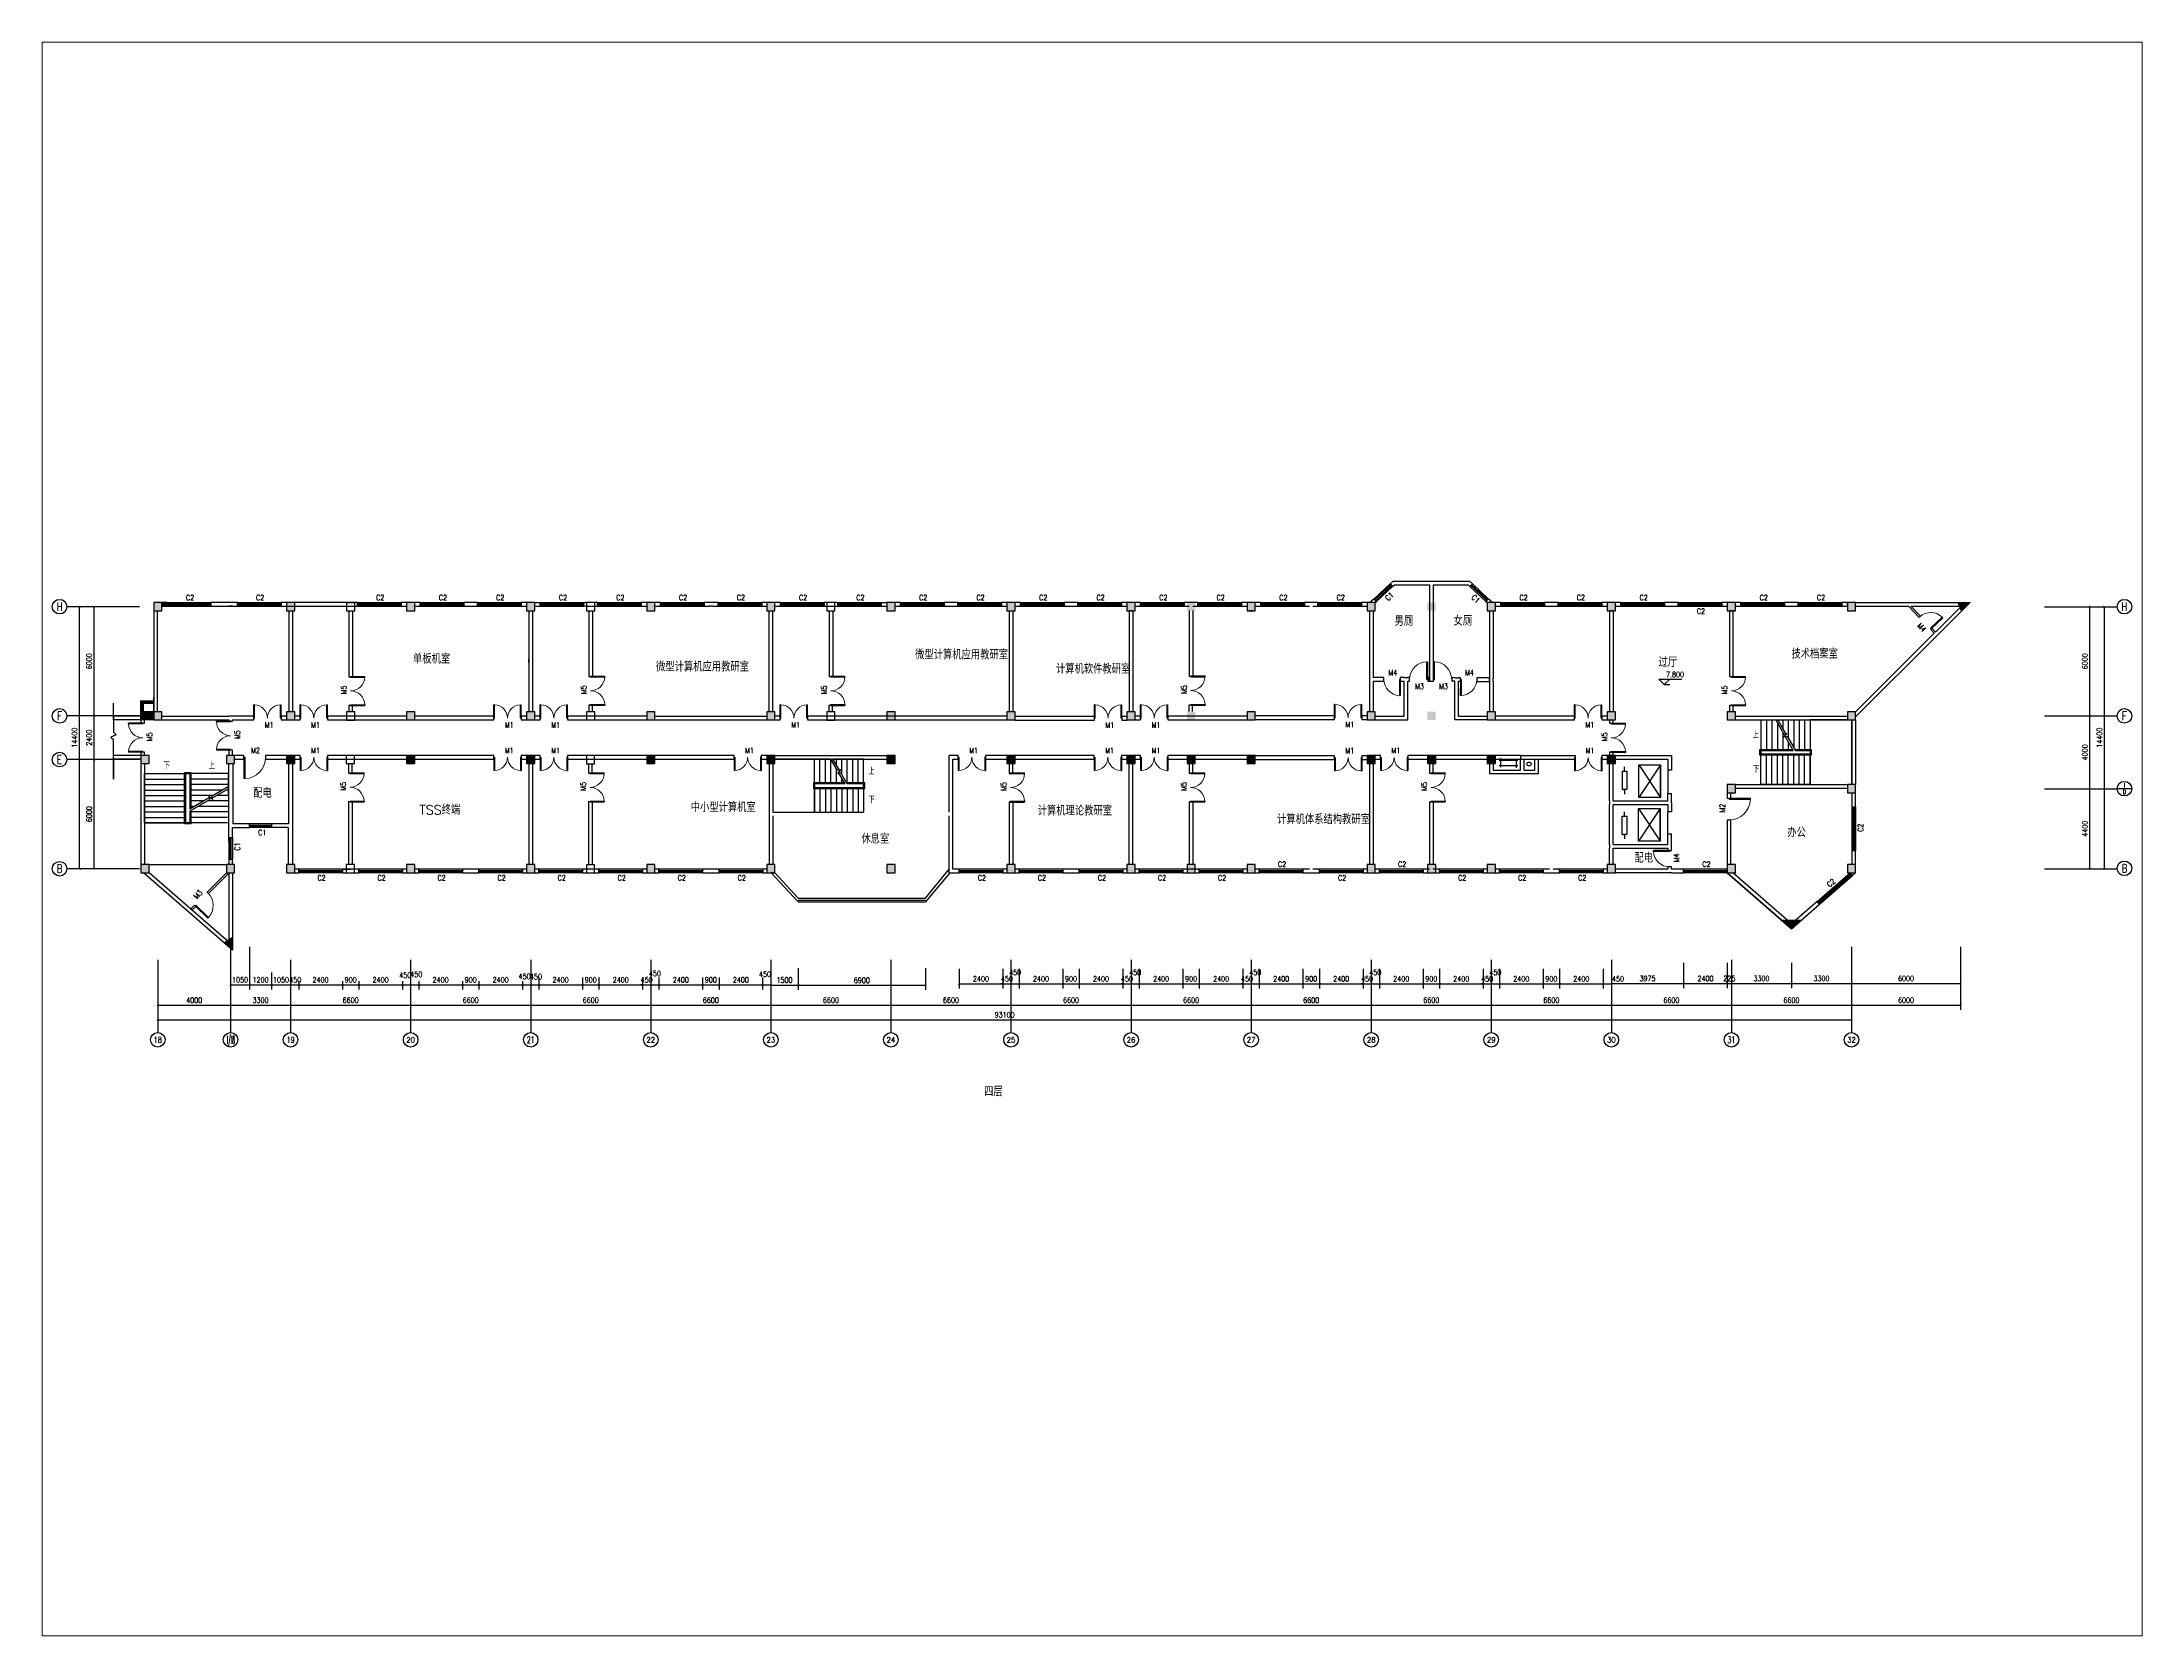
# Paper-space layout '布局1' of a CAD drawing. Header units: millimetres. Extents: x 26 to 231, y 20 to 176.
# The model-space entities are those that its viewports show. They can reach past a viewport. Long polylines and large blocks are cut down to what shows.
import ezdxf
from ezdxf.enums import TextEntityAlignment as Align

# ---------------------------------------------------------------- set-up
doc = ezdxf.new("R2010")
doc.units = ezdxf.units.MM
for name, color, linetype in [('AXIS', 3, 'Continuous'), ('AXIS_TEXT', 7, 'Continuous'), ('COLUMN', 9, 'Continuous'), ('DIM_ELEV', 3, 'Continuous'), ('DIM_SYMB', 3, 'Continuous'), ('PUB_DIM', 3, 'Continuous'), ('PUB_TEXT', 7, 'Continuous'), ('STAIR', 2, 'Continuous'), ('WALL', 9, 'Continuous'), ('WINDOW', 4, 'Continuous'), ('WINDOW_TEXT', 7, 'Continuous')]:
    doc.layers.add(name, color=color, linetype=linetype)
doc.styles.add('_TCH_AXIS', font='COMPLEX', dxfattribs={"bigfont": 'GBCBIG'})
doc.styles.add('_TCH_DIM', font='SIMPLEX', dxfattribs={"bigfont": 'GBCBIG'})
doc.styles.add('_TCH_DIM_T3', font='SIMPLEX', dxfattribs={"width": 0.705882, "bigfont": 'GBCBIG'})
doc.styles.add('_TCH_WINDOW', font='SIMPLEX', dxfattribs={"bigfont": 'GBCBIG'})
doc.styles.add('COMPLEX', font='COMPLEX')
doc.styles.get("Standard").update_dxf_attribs({"font": 'txt', "bigfont": 'gbcbig.shx'})
doc.dimstyles.new('_TCH_ARCH&&100', dxfattribs={"dimtxt": 297.5, "dimasz": 100, "dimexe": 250, "dimexo": 300, "dimgap": 126.25, "dimtad": 1, "dimdec": 0, "dimzin": 0, "dimdsep": 46, "dimtxsty": '_TCH_DIM_T3', "dimblk": 'ARCHTICK', "dimcen": 0.09, "dimclrt": 7, "dimazin": 2, "dimtfac": 1, "dimtdec": 0, "dimtix": 1, "dimtmove": 2, "dimatfit": 3, "dimfxl": 1, "dimtolj": 1, "dimtzin": 0, "dimarcsym": 0})

# ---------------------------------------------------------------- blocks, each defined once
blk = doc.blocks.new('_ArchTick')
at = {"color": 0, "linetype": 'ByBlock', "const_width": 0.4}
blk.add_lwpolyline([(-0.5, -0.5), (0.5, 0.5)], dxfattribs=at)
blk = doc.blocks.new('*D90')
at = {"layer": 'Defpoints', "color": 0}
for p in [(13329, 6790), (13779, 6790), (13779, 6284)]:
    blk.add_point(p, dxfattribs=at)
at = {"layer": 'PUB_DIM', "color": 0, "lineweight": -2}
for p, q in [((13329, 6490), (13329, 6034)), ((13329, 6284), (13779, 6284)), ((13779, 6490), (13779, 6034))]:
    blk.add_line(p, q, dxfattribs=at)
at = {"layer": 'PUB_DIM', "color": 0, "lineweight": -2, "xscale": 100, "yscale": 100, "zscale": 100, "rotation": 180}
blk.add_blockref('_ArchTick', (13329, 6284), dxfattribs=at)
at = {"layer": 'PUB_DIM', "color": 0, "lineweight": -2, "xscale": 100, "yscale": 100, "zscale": 100}
blk.add_blockref('_ArchTick', (13779, 6284), dxfattribs=at)
at = {"layer": 'PUB_DIM', "color": 7, "insert": (13589, 6559), "char_height": 297.5, "attachment_point": 5, "style": '_TCH_DIM_T3'}
blk.add_mtext('\\A1;450', dxfattribs=at)
blk = doc.blocks.new('*D91')
at = {"layer": 'Defpoints', "color": 0}
for p in [(13779, 6790), (16179, 6790), (16179, 6284)]:
    blk.add_point(p, dxfattribs=at)
at = {"layer": 'PUB_DIM', "color": 0, "lineweight": -2}
for p, q in [((13779, 6490), (13779, 6034)), ((13779, 6284), (16179, 6284)), ((16179, 6490), (16179, 6034))]:
    blk.add_line(p, q, dxfattribs=at)
at = {"layer": 'PUB_DIM', "color": 0, "lineweight": -2, "xscale": 100, "yscale": 100, "zscale": 100, "rotation": 180}
blk.add_blockref('_ArchTick', (13779, 6284), dxfattribs=at)
at = {"layer": 'PUB_DIM', "color": 0, "lineweight": -2, "xscale": 100, "yscale": 100, "zscale": 100}
blk.add_blockref('_ArchTick', (16179, 6284), dxfattribs=at)
at = {"layer": 'PUB_DIM', "color": 7, "insert": (14979, 6559), "char_height": 297.5, "attachment_point": 5, "style": '_TCH_DIM_T3'}
blk.add_mtext('\\A1;2400', dxfattribs=at)
blk = doc.blocks.new('*D92')
at = {"layer": 'Defpoints', "color": 0}
for p in [(16179, 6790), (17079, 6790), (17079, 6284)]:
    blk.add_point(p, dxfattribs=at)
at = {"layer": 'PUB_DIM', "color": 0, "lineweight": -2}
for p, q in [((16179, 6490), (16179, 6034)), ((16179, 6284), (17079, 6284)), ((17079, 6490), (17079, 6034))]:
    blk.add_line(p, q, dxfattribs=at)
at = {"layer": 'PUB_DIM', "color": 0, "lineweight": -2, "xscale": 100, "yscale": 100, "zscale": 100, "rotation": 180}
blk.add_blockref('_ArchTick', (16179, 6284), dxfattribs=at)
at = {"layer": 'PUB_DIM', "color": 0, "lineweight": -2, "xscale": 100, "yscale": 100, "zscale": 100}
blk.add_blockref('_ArchTick', (17079, 6284), dxfattribs=at)
at = {"layer": 'PUB_DIM', "color": 7, "insert": (16629, 6559), "char_height": 297.5, "attachment_point": 5, "style": '_TCH_DIM_T3'}
blk.add_mtext('\\A1;900', dxfattribs=at)
blk = doc.blocks.new('*D93')
at = {"layer": 'Defpoints', "color": 0}
for p in [(17079, 6790), (19479, 6790), (19479, 6284)]:
    blk.add_point(p, dxfattribs=at)
at = {"layer": 'PUB_DIM', "color": 0, "lineweight": -2}
for p, q in [((17079, 6490), (17079, 6034)), ((17079, 6284), (19479, 6284)), ((19479, 6490), (19479, 6034))]:
    blk.add_line(p, q, dxfattribs=at)
at = {"layer": 'PUB_DIM', "color": 0, "lineweight": -2, "xscale": 100, "yscale": 100, "zscale": 100, "rotation": 180}
blk.add_blockref('_ArchTick', (17079, 6284), dxfattribs=at)
at = {"layer": 'PUB_DIM', "color": 0, "lineweight": -2, "xscale": 100, "yscale": 100, "zscale": 100}
blk.add_blockref('_ArchTick', (19479, 6284), dxfattribs=at)
at = {"layer": 'PUB_DIM', "color": 7, "insert": (18279, 6559), "char_height": 297.5, "attachment_point": 5, "style": '_TCH_DIM_T3'}
blk.add_mtext('\\A1;2400', dxfattribs=at)
blk = doc.blocks.new('*D94')
at = {"layer": 'Defpoints', "color": 0}
for p in [(19479, 6790), (19929, 6790), (19929, 6284)]:
    blk.add_point(p, dxfattribs=at)
at = {"layer": 'PUB_DIM', "color": 0, "lineweight": -2}
for p, q in [((19479, 6490), (19479, 6034)), ((19479, 6284), (19929, 6284)), ((19929, 6490), (19929, 6034))]:
    blk.add_line(p, q, dxfattribs=at)
at = {"layer": 'PUB_DIM', "color": 0, "lineweight": -2, "xscale": 100, "yscale": 100, "zscale": 100, "rotation": 180}
blk.add_blockref('_ArchTick', (19479, 6284), dxfattribs=at)
at = {"layer": 'PUB_DIM', "color": 0, "lineweight": -2, "xscale": 100, "yscale": 100, "zscale": 100}
blk.add_blockref('_ArchTick', (19929, 6284), dxfattribs=at)
at = {"layer": 'PUB_DIM', "color": 7, "insert": (19636, 6813), "char_height": 297.5, "attachment_point": 5, "style": '_TCH_DIM_T3'}
blk.add_mtext('\\A1;450', dxfattribs=at)
blk = doc.blocks.new('*D95')
at = {"layer": 'Defpoints', "color": 0}
for p in [(19929, 6790), (20379, 6790), (20379, 6284)]:
    blk.add_point(p, dxfattribs=at)
at = {"layer": 'PUB_DIM', "color": 0, "lineweight": -2}
for p, q in [((19929, 6490), (19929, 6034)), ((19929, 6284), (20379, 6284)), ((20379, 6490), (20379, 6034))]:
    blk.add_line(p, q, dxfattribs=at)
at = {"layer": 'PUB_DIM', "color": 0, "lineweight": -2, "xscale": 100, "yscale": 100, "zscale": 100, "rotation": 180}
blk.add_blockref('_ArchTick', (19929, 6284), dxfattribs=at)
at = {"layer": 'PUB_DIM', "color": 0, "lineweight": -2, "xscale": 100, "yscale": 100, "zscale": 100}
blk.add_blockref('_ArchTick', (20379, 6284), dxfattribs=at)
at = {"layer": 'PUB_DIM', "color": 7, "insert": (20240, 6859), "char_height": 297.5, "attachment_point": 5, "style": '_TCH_DIM_T3'}
blk.add_mtext('\\A1;450', dxfattribs=at)
blk = doc.blocks.new('*D96')
at = {"layer": 'Defpoints', "color": 0}
for p in [(20379, 6790), (22779, 6790), (22779, 6284)]:
    blk.add_point(p, dxfattribs=at)
at = {"layer": 'PUB_DIM', "color": 0, "lineweight": -2}
for p, q in [((20379, 6490), (20379, 6034)), ((20379, 6284), (22779, 6284)), ((22779, 6490), (22779, 6034))]:
    blk.add_line(p, q, dxfattribs=at)
at = {"layer": 'PUB_DIM', "color": 0, "lineweight": -2, "xscale": 100, "yscale": 100, "zscale": 100, "rotation": 180}
blk.add_blockref('_ArchTick', (20379, 6284), dxfattribs=at)
at = {"layer": 'PUB_DIM', "color": 0, "lineweight": -2, "xscale": 100, "yscale": 100, "zscale": 100}
blk.add_blockref('_ArchTick', (22779, 6284), dxfattribs=at)
at = {"layer": 'PUB_DIM', "color": 7, "insert": (21579, 6559), "char_height": 297.5, "attachment_point": 5, "style": '_TCH_DIM_T3'}
blk.add_mtext('\\A1;2400', dxfattribs=at)
blk = doc.blocks.new('*D97')
at = {"layer": 'Defpoints', "color": 0}
for p in [(22779, 6790), (23679, 6790), (23679, 6284)]:
    blk.add_point(p, dxfattribs=at)
at = {"layer": 'PUB_DIM', "color": 0, "lineweight": -2}
for p, q in [((22779, 6490), (22779, 6034)), ((22779, 6284), (23679, 6284)), ((23679, 6490), (23679, 6034))]:
    blk.add_line(p, q, dxfattribs=at)
at = {"layer": 'PUB_DIM', "color": 0, "lineweight": -2, "xscale": 100, "yscale": 100, "zscale": 100, "rotation": 180}
blk.add_blockref('_ArchTick', (22779, 6284), dxfattribs=at)
at = {"layer": 'PUB_DIM', "color": 0, "lineweight": -2, "xscale": 100, "yscale": 100, "zscale": 100}
blk.add_blockref('_ArchTick', (23679, 6284), dxfattribs=at)
at = {"layer": 'PUB_DIM', "color": 7, "insert": (23229, 6559), "char_height": 297.5, "attachment_point": 5, "style": '_TCH_DIM_T3'}
blk.add_mtext('\\A1;900', dxfattribs=at)
blk = doc.blocks.new('*D98')
at = {"layer": 'Defpoints', "color": 0}
for p in [(23679, 6790), (26079, 6790), (26079, 6284)]:
    blk.add_point(p, dxfattribs=at)
at = {"layer": 'PUB_DIM', "color": 0, "lineweight": -2}
for p, q in [((23679, 6490), (23679, 6034)), ((23679, 6284), (26079, 6284)), ((26079, 6490), (26079, 6034))]:
    blk.add_line(p, q, dxfattribs=at)
at = {"layer": 'PUB_DIM', "color": 0, "lineweight": -2, "xscale": 100, "yscale": 100, "zscale": 100, "rotation": 180}
blk.add_blockref('_ArchTick', (23679, 6284), dxfattribs=at)
at = {"layer": 'PUB_DIM', "color": 0, "lineweight": -2, "xscale": 100, "yscale": 100, "zscale": 100}
blk.add_blockref('_ArchTick', (26079, 6284), dxfattribs=at)
at = {"layer": 'PUB_DIM', "color": 7, "insert": (24879, 6559), "char_height": 297.5, "attachment_point": 5, "style": '_TCH_DIM_T3'}
blk.add_mtext('\\A1;2400', dxfattribs=at)
blk = doc.blocks.new('*D99')
at = {"layer": 'Defpoints', "color": 0}
for p in [(26079, 6790), (26529, 6790), (26529, 6284)]:
    blk.add_point(p, dxfattribs=at)
at = {"layer": 'PUB_DIM', "color": 0, "lineweight": -2}
for p, q in [((26079, 6490), (26079, 6034)), ((26079, 6284), (26529, 6284)), ((26529, 6490), (26529, 6034))]:
    blk.add_line(p, q, dxfattribs=at)
at = {"layer": 'PUB_DIM', "color": 0, "lineweight": -2, "xscale": 100, "yscale": 100, "zscale": 100, "rotation": 180}
blk.add_blockref('_ArchTick', (26079, 6284), dxfattribs=at)
at = {"layer": 'PUB_DIM', "color": 0, "lineweight": -2, "xscale": 100, "yscale": 100, "zscale": 100}
blk.add_blockref('_ArchTick', (26529, 6284), dxfattribs=at)
at = {"layer": 'PUB_DIM', "color": 7, "insert": (26197, 6747), "char_height": 297.5, "attachment_point": 5, "style": '_TCH_DIM_T3'}
blk.add_mtext('\\A1;450', dxfattribs=at)
blk = doc.blocks.new('*D100')
at = {"layer": 'Defpoints', "color": 0}
for p in [(26529, 6995), (26979, 6995), (26979, 6284)]:
    blk.add_point(p, dxfattribs=at)
at = {"layer": 'PUB_DIM', "color": 0, "lineweight": -2}
for p, q in [((26529, 6695), (26529, 6034)), ((26529, 6284), (26979, 6284)), ((26979, 6695), (26979, 6034))]:
    blk.add_line(p, q, dxfattribs=at)
at = {"layer": 'PUB_DIM', "color": 0, "lineweight": -2, "xscale": 100, "yscale": 100, "zscale": 100, "rotation": 180}
blk.add_blockref('_ArchTick', (26529, 6284), dxfattribs=at)
at = {"layer": 'PUB_DIM', "color": 0, "lineweight": -2, "xscale": 100, "yscale": 100, "zscale": 100}
blk.add_blockref('_ArchTick', (26979, 6284), dxfattribs=at)
at = {"layer": 'PUB_DIM', "color": 7, "insert": (26819, 6735), "char_height": 297.5, "attachment_point": 5, "style": '_TCH_DIM_T3'}
blk.add_mtext('\\A1;450', dxfattribs=at)
blk = doc.blocks.new('*D101')
at = {"layer": 'Defpoints', "color": 0}
for p in [(26979, 6995), (29379, 6995), (29379, 6284)]:
    blk.add_point(p, dxfattribs=at)
at = {"layer": 'PUB_DIM', "color": 0, "lineweight": -2}
for p, q in [((26979, 6695), (26979, 6034)), ((26979, 6284), (29379, 6284)), ((29379, 6695), (29379, 6034))]:
    blk.add_line(p, q, dxfattribs=at)
at = {"layer": 'PUB_DIM', "color": 0, "lineweight": -2, "xscale": 100, "yscale": 100, "zscale": 100, "rotation": 180}
blk.add_blockref('_ArchTick', (26979, 6284), dxfattribs=at)
at = {"layer": 'PUB_DIM', "color": 0, "lineweight": -2, "xscale": 100, "yscale": 100, "zscale": 100}
blk.add_blockref('_ArchTick', (29379, 6284), dxfattribs=at)
at = {"layer": 'PUB_DIM', "color": 7, "insert": (28179, 6559), "char_height": 297.5, "attachment_point": 5, "style": '_TCH_DIM_T3'}
blk.add_mtext('\\A1;2400', dxfattribs=at)
blk = doc.blocks.new('*D102')
at = {"layer": 'Defpoints', "color": 0}
for p in [(29379, 6995), (30279, 6995), (30279, 6284)]:
    blk.add_point(p, dxfattribs=at)
at = {"layer": 'PUB_DIM', "color": 0, "lineweight": -2}
for p, q in [((29379, 6695), (29379, 6034)), ((29379, 6284), (30279, 6284)), ((30279, 6695), (30279, 6034))]:
    blk.add_line(p, q, dxfattribs=at)
at = {"layer": 'PUB_DIM', "color": 0, "lineweight": -2, "xscale": 100, "yscale": 100, "zscale": 100, "rotation": 180}
blk.add_blockref('_ArchTick', (29379, 6284), dxfattribs=at)
at = {"layer": 'PUB_DIM', "color": 0, "lineweight": -2, "xscale": 100, "yscale": 100, "zscale": 100}
blk.add_blockref('_ArchTick', (30279, 6284), dxfattribs=at)
at = {"layer": 'PUB_DIM', "color": 7, "insert": (29829, 6559), "char_height": 297.5, "attachment_point": 5, "style": '_TCH_DIM_T3'}
blk.add_mtext('\\A1;900', dxfattribs=at)
blk = doc.blocks.new('*D103')
at = {"layer": 'Defpoints', "color": 0}
for p in [(30279, 6995), (32679, 6995), (32679, 6284)]:
    blk.add_point(p, dxfattribs=at)
at = {"layer": 'PUB_DIM', "color": 0, "lineweight": -2}
for p, q in [((30279, 6695), (30279, 6034)), ((30279, 6284), (32679, 6284)), ((32679, 6695), (32679, 6034))]:
    blk.add_line(p, q, dxfattribs=at)
at = {"layer": 'PUB_DIM', "color": 0, "lineweight": -2, "xscale": 100, "yscale": 100, "zscale": 100, "rotation": 180}
blk.add_blockref('_ArchTick', (30279, 6284), dxfattribs=at)
at = {"layer": 'PUB_DIM', "color": 0, "lineweight": -2, "xscale": 100, "yscale": 100, "zscale": 100}
blk.add_blockref('_ArchTick', (32679, 6284), dxfattribs=at)
at = {"layer": 'PUB_DIM', "color": 7, "insert": (31479, 6559), "char_height": 297.5, "attachment_point": 5, "style": '_TCH_DIM_T3'}
blk.add_mtext('\\A1;2400', dxfattribs=at)
blk = doc.blocks.new('*D104')
at = {"layer": 'Defpoints', "color": 0}
for p in [(32679, 6995), (33129, 6995), (33129, 6284)]:
    blk.add_point(p, dxfattribs=at)
at = {"layer": 'PUB_DIM', "color": 0, "lineweight": -2}
for p, q in [((32679, 6284), (32579, 6284)), ((32679, 6695), (32679, 6034)), ((32679, 6284), (33129, 6284)), ((33129, 6695), (33129, 6034)), ((33129, 6284), (33229, 6284))]:
    blk.add_line(p, q, dxfattribs=at)
at = {"layer": 'PUB_DIM', "color": 0, "lineweight": -2, "xscale": 100, "yscale": 100, "zscale": 100}
blk.add_blockref('_ArchTick', (32679, 6284), dxfattribs=at)
at = {"layer": 'PUB_DIM', "color": 0, "lineweight": -2, "xscale": 100, "yscale": 100, "zscale": 100, "rotation": 180}
blk.add_blockref('_ArchTick', (33129, 6284), dxfattribs=at)
at = {"layer": 'PUB_DIM', "color": 7, "insert": (32904, 6559), "char_height": 297.5, "attachment_point": 5, "style": '_TCH_DIM_T3'}
blk.add_mtext('\\A1;450', dxfattribs=at)
blk = doc.blocks.new('*D105')
at = {"layer": 'Defpoints', "color": 0}
for p in [(33129, 6995), (33579, 6995), (33579, 6284)]:
    blk.add_point(p, dxfattribs=at)
at = {"layer": 'PUB_DIM', "color": 0, "lineweight": -2}
for p, q in [((33129, 6695), (33129, 6034)), ((33129, 6284), (33579, 6284)), ((33579, 6695), (33579, 6034))]:
    blk.add_line(p, q, dxfattribs=at)
at = {"layer": 'PUB_DIM', "color": 0, "lineweight": -2, "xscale": 100, "yscale": 100, "zscale": 100, "rotation": 180}
blk.add_blockref('_ArchTick', (33129, 6284), dxfattribs=at)
at = {"layer": 'PUB_DIM', "color": 0, "lineweight": -2, "xscale": 100, "yscale": 100, "zscale": 100}
blk.add_blockref('_ArchTick', (33579, 6284), dxfattribs=at)
at = {"layer": 'PUB_DIM', "color": 7, "insert": (33354, 6909), "char_height": 297.5, "attachment_point": 5, "style": '_TCH_DIM_T3'}
blk.add_mtext('\\A1;450', dxfattribs=at)
blk = doc.blocks.new('*D106')
at = {"layer": 'Defpoints', "color": 0}
for p in [(33579, 6995), (35979, 6995), (35979, 6284)]:
    blk.add_point(p, dxfattribs=at)
at = {"layer": 'PUB_DIM', "color": 0, "lineweight": -2}
for p, q in [((33579, 6695), (33579, 6034)), ((33579, 6284), (35979, 6284)), ((35979, 6695), (35979, 6034))]:
    blk.add_line(p, q, dxfattribs=at)
at = {"layer": 'PUB_DIM', "color": 0, "lineweight": -2, "xscale": 100, "yscale": 100, "zscale": 100, "rotation": 180}
blk.add_blockref('_ArchTick', (33579, 6284), dxfattribs=at)
at = {"layer": 'PUB_DIM', "color": 0, "lineweight": -2, "xscale": 100, "yscale": 100, "zscale": 100}
blk.add_blockref('_ArchTick', (35979, 6284), dxfattribs=at)
at = {"layer": 'PUB_DIM', "color": 7, "insert": (34779, 6559), "char_height": 297.5, "attachment_point": 5, "style": '_TCH_DIM_T3'}
blk.add_mtext('\\A1;2400', dxfattribs=at)
blk = doc.blocks.new('*D107')
at = {"layer": 'Defpoints', "color": 0}
for p in [(35979, 6995), (36879, 6995), (36879, 6284)]:
    blk.add_point(p, dxfattribs=at)
at = {"layer": 'PUB_DIM', "color": 0, "lineweight": -2}
for p, q in [((35979, 6695), (35979, 6034)), ((35979, 6284), (36879, 6284)), ((36879, 6695), (36879, 6034))]:
    blk.add_line(p, q, dxfattribs=at)
at = {"layer": 'PUB_DIM', "color": 0, "lineweight": -2, "xscale": 100, "yscale": 100, "zscale": 100, "rotation": 180}
blk.add_blockref('_ArchTick', (35979, 6284), dxfattribs=at)
at = {"layer": 'PUB_DIM', "color": 0, "lineweight": -2, "xscale": 100, "yscale": 100, "zscale": 100}
blk.add_blockref('_ArchTick', (36879, 6284), dxfattribs=at)
at = {"layer": 'PUB_DIM', "color": 7, "insert": (36429, 6559), "char_height": 297.5, "attachment_point": 5, "style": '_TCH_DIM_T3'}
blk.add_mtext('\\A1;900', dxfattribs=at)
blk = doc.blocks.new('*D108')
at = {"layer": 'Defpoints', "color": 0}
for p in [(36879, 6995), (39279, 6995), (39279, 6284)]:
    blk.add_point(p, dxfattribs=at)
at = {"layer": 'PUB_DIM', "color": 0, "lineweight": -2}
for p, q in [((36879, 6695), (36879, 6034)), ((36879, 6284), (39279, 6284)), ((39279, 6695), (39279, 6034))]:
    blk.add_line(p, q, dxfattribs=at)
at = {"layer": 'PUB_DIM', "color": 0, "lineweight": -2, "xscale": 100, "yscale": 100, "zscale": 100, "rotation": 180}
blk.add_blockref('_ArchTick', (36879, 6284), dxfattribs=at)
at = {"layer": 'PUB_DIM', "color": 0, "lineweight": -2, "xscale": 100, "yscale": 100, "zscale": 100}
blk.add_blockref('_ArchTick', (39279, 6284), dxfattribs=at)
at = {"layer": 'PUB_DIM', "color": 7, "insert": (38079, 6559), "char_height": 297.5, "attachment_point": 5, "style": '_TCH_DIM_T3'}
blk.add_mtext('\\A1;2400', dxfattribs=at)
blk = doc.blocks.new('*D109')
at = {"layer": 'Defpoints', "color": 0}
for p in [(39279, 6995), (39729, 6995), (39729, 6284)]:
    blk.add_point(p, dxfattribs=at)
at = {"layer": 'PUB_DIM', "color": 0, "lineweight": -2}
for p, q in [((39279, 6695), (39279, 6034)), ((39279, 6284), (39729, 6284)), ((39729, 6695), (39729, 6034))]:
    blk.add_line(p, q, dxfattribs=at)
at = {"layer": 'PUB_DIM', "color": 0, "lineweight": -2, "xscale": 100, "yscale": 100, "zscale": 100, "rotation": 180}
blk.add_blockref('_ArchTick', (39279, 6284), dxfattribs=at)
at = {"layer": 'PUB_DIM', "color": 0, "lineweight": -2, "xscale": 100, "yscale": 100, "zscale": 100}
blk.add_blockref('_ArchTick', (39729, 6284), dxfattribs=at)
at = {"layer": 'PUB_DIM', "color": 7, "insert": (39408, 6870), "char_height": 297.5, "attachment_point": 5, "style": '_TCH_DIM_T3'}
blk.add_mtext('\\A1;450', dxfattribs=at)
blk = doc.blocks.new('*D110')
at = {"layer": 'Defpoints', "color": 0}
for p in [(85929, 7791), (89904, 7791), (89904, 6360)]:
    blk.add_point(p, dxfattribs=at)
at = {"layer": 'PUB_DIM', "color": 0, "lineweight": -2}
for p, q in [((85929, 7491), (85929, 6110)), ((89904, 7491), (89904, 6110)), ((85929, 6360), (89904, 6360))]:
    blk.add_line(p, q, dxfattribs=at)
at = {"layer": 'PUB_DIM', "color": 0, "lineweight": -2, "xscale": 100, "yscale": 100, "zscale": 100, "rotation": 180}
blk.add_blockref('_ArchTick', (85929, 6360), dxfattribs=at)
at = {"layer": 'PUB_DIM', "color": 0, "lineweight": -2, "xscale": 100, "yscale": 100, "zscale": 100}
blk.add_blockref('_ArchTick', (89904, 6360), dxfattribs=at)
at = {"layer": 'PUB_DIM', "color": 7, "insert": (87917, 6635), "char_height": 297.5, "attachment_point": 5, "style": '_TCH_DIM_T3'}
blk.add_mtext('\\A1;3975', dxfattribs=at)
blk = doc.blocks.new('*D111')
at = {"layer": 'Defpoints', "color": 0}
for p in [(89904, 7791), (92304, 7791), (92304, 6360)]:
    blk.add_point(p, dxfattribs=at)
at = {"layer": 'PUB_DIM', "color": 0, "lineweight": -2}
for p, q in [((89904, 7491), (89904, 6110)), ((92304, 7491), (92304, 6110)), ((89904, 6360), (92304, 6360))]:
    blk.add_line(p, q, dxfattribs=at)
at = {"layer": 'PUB_DIM', "color": 0, "lineweight": -2, "xscale": 100, "yscale": 100, "zscale": 100, "rotation": 180}
blk.add_blockref('_ArchTick', (89904, 6360), dxfattribs=at)
at = {"layer": 'PUB_DIM', "color": 0, "lineweight": -2, "xscale": 100, "yscale": 100, "zscale": 100}
blk.add_blockref('_ArchTick', (92304, 6360), dxfattribs=at)
at = {"layer": 'PUB_DIM', "color": 7, "insert": (91104, 6635), "char_height": 297.5, "attachment_point": 5, "style": '_TCH_DIM_T3'}
blk.add_mtext('\\A1;2400', dxfattribs=at)
blk = doc.blocks.new('*D112')
at = {"layer": 'Defpoints', "color": 0}
for p in [(92304, 7791), (92529, 7791), (92529, 6360)]:
    blk.add_point(p, dxfattribs=at)
at = {"layer": 'PUB_DIM', "color": 0, "lineweight": -2}
for p, q in [((92304, 7491), (92304, 6110)), ((92529, 7491), (92529, 6110)), ((92304, 6360), (92204, 6360)), ((92304, 6360), (92529, 6360)), ((92529, 6360), (92629, 6360))]:
    blk.add_line(p, q, dxfattribs=at)
at = {"layer": 'PUB_DIM', "color": 0, "lineweight": -2, "xscale": 100, "yscale": 100, "zscale": 100}
blk.add_blockref('_ArchTick', (92304, 6360), dxfattribs=at)
at = {"layer": 'PUB_DIM', "color": 0, "lineweight": -2, "xscale": 100, "yscale": 100, "zscale": 100, "rotation": 180}
blk.add_blockref('_ArchTick', (92529, 6360), dxfattribs=at)
at = {"layer": 'PUB_DIM', "color": 7, "insert": (92417, 6635), "char_height": 297.5, "attachment_point": 5, "style": '_TCH_DIM_T3'}
blk.add_mtext('\\A1;225', dxfattribs=at)
blk = doc.blocks.new('*D113')
at = {"layer": 'Defpoints', "color": 0}
for p in [(92529, 7791), (95829, 7791), (95829, 6360)]:
    blk.add_point(p, dxfattribs=at)
at = {"layer": 'PUB_DIM', "color": 0, "lineweight": -2}
for p, q in [((92529, 7491), (92529, 6110)), ((95829, 7491), (95829, 6110)), ((92529, 6360), (95829, 6360))]:
    blk.add_line(p, q, dxfattribs=at)
at = {"layer": 'PUB_DIM', "color": 0, "lineweight": -2, "xscale": 100, "yscale": 100, "zscale": 100, "rotation": 180}
blk.add_blockref('_ArchTick', (92529, 6360), dxfattribs=at)
at = {"layer": 'PUB_DIM', "color": 0, "lineweight": -2, "xscale": 100, "yscale": 100, "zscale": 100}
blk.add_blockref('_ArchTick', (95829, 6360), dxfattribs=at)
at = {"layer": 'PUB_DIM', "color": 7, "insert": (94179, 6635), "char_height": 297.5, "attachment_point": 5, "style": '_TCH_DIM_T3'}
blk.add_mtext('\\A1;3300', dxfattribs=at)
blk = doc.blocks.new('*D114')
at = {"layer": 'Defpoints', "color": 0}
for p in [(95829, 7791), (99129, 7791), (99129, 6360)]:
    blk.add_point(p, dxfattribs=at)
at = {"layer": 'PUB_DIM', "color": 0, "lineweight": -2}
for p, q in [((95829, 7491), (95829, 6110)), ((99129, 7491), (99129, 6110)), ((95829, 6360), (99129, 6360))]:
    blk.add_line(p, q, dxfattribs=at)
at = {"layer": 'PUB_DIM', "color": 0, "lineweight": -2, "xscale": 100, "yscale": 100, "zscale": 100, "rotation": 180}
blk.add_blockref('_ArchTick', (95829, 6360), dxfattribs=at)
at = {"layer": 'PUB_DIM', "color": 0, "lineweight": -2, "xscale": 100, "yscale": 100, "zscale": 100}
blk.add_blockref('_ArchTick', (99129, 6360), dxfattribs=at)
at = {"layer": 'PUB_DIM', "color": 7, "insert": (97479, 6635), "char_height": 297.5, "attachment_point": 5, "style": '_TCH_DIM_T3'}
blk.add_mtext('\\A1;3300', dxfattribs=at)
blk = doc.blocks.new('*D115')
at = {"layer": 'Defpoints', "color": 0}
for p in [(99129, 7791), (105129, 7791), (105129, 6360)]:
    blk.add_point(p, dxfattribs=at)
at = {"layer": 'PUB_DIM', "color": 0, "lineweight": -2}
for p, q in [((99129, 7491), (99129, 6110)), ((105129, 7491), (105129, 6110)), ((99129, 6360), (105129, 6360))]:
    blk.add_line(p, q, dxfattribs=at)
at = {"layer": 'PUB_DIM', "color": 0, "lineweight": -2, "xscale": 100, "yscale": 100, "zscale": 100, "rotation": 180}
blk.add_blockref('_ArchTick', (99129, 6360), dxfattribs=at)
at = {"layer": 'PUB_DIM', "color": 0, "lineweight": -2, "xscale": 100, "yscale": 100, "zscale": 100}
blk.add_blockref('_ArchTick', (105129, 6360), dxfattribs=at)
at = {"layer": 'PUB_DIM', "color": 7, "insert": (102129, 6635), "char_height": 297.5, "attachment_point": 5, "style": '_TCH_DIM_T3'}
blk.add_mtext('\\A1;6000', dxfattribs=at)
blk = doc.blocks.new('*D116')
at = {"layer": 'Defpoints', "color": 0}
for p in [(50079, 7458), (52479, 7458), (52479, 6341)]:
    blk.add_point(p, dxfattribs=at)
at = {"layer": 'PUB_DIM', "color": 0, "lineweight": -2}
for p, q in [((50079, 7158), (50079, 6091)), ((52479, 7158), (52479, 6091)), ((50079, 6341), (52479, 6341))]:
    blk.add_line(p, q, dxfattribs=at)
at = {"layer": 'PUB_DIM', "color": 0, "lineweight": -2, "xscale": 100, "yscale": 100, "zscale": 100, "rotation": 180}
blk.add_blockref('_ArchTick', (50079, 6341), dxfattribs=at)
at = {"layer": 'PUB_DIM', "color": 0, "lineweight": -2, "xscale": 100, "yscale": 100, "zscale": 100}
blk.add_blockref('_ArchTick', (52479, 6341), dxfattribs=at)
at = {"layer": 'PUB_DIM', "color": 7, "insert": (51279, 6616), "char_height": 297.5, "attachment_point": 5, "style": '_TCH_DIM_T3'}
blk.add_mtext('\\A1;2400', dxfattribs=at)
blk = doc.blocks.new('*D117')
at = {"layer": 'Defpoints', "color": 0}
for p in [(52479, 7458), (52929, 7458), (52929, 6341)]:
    blk.add_point(p, dxfattribs=at)
at = {"layer": 'PUB_DIM', "color": 0, "lineweight": -2}
for p, q in [((52479, 7158), (52479, 6091)), ((52929, 7158), (52929, 6091)), ((52479, 6341), (52379, 6341)), ((52479, 6341), (52929, 6341)), ((52929, 6341), (53029, 6341))]:
    blk.add_line(p, q, dxfattribs=at)
at = {"layer": 'PUB_DIM', "color": 0, "lineweight": -2, "xscale": 100, "yscale": 100, "zscale": 100}
blk.add_blockref('_ArchTick', (52479, 6341), dxfattribs=at)
at = {"layer": 'PUB_DIM', "color": 0, "lineweight": -2, "xscale": 100, "yscale": 100, "zscale": 100, "rotation": 180}
blk.add_blockref('_ArchTick', (52929, 6341), dxfattribs=at)
at = {"layer": 'PUB_DIM', "color": 7, "insert": (52704, 6616), "char_height": 297.5, "attachment_point": 5, "style": '_TCH_DIM_T3'}
blk.add_mtext('\\A1;450', dxfattribs=at)
blk = doc.blocks.new('*D118')
at = {"layer": 'Defpoints', "color": 0}
for p in [(52929, 7458), (53379, 7458), (53379, 6341)]:
    blk.add_point(p, dxfattribs=at)
at = {"layer": 'PUB_DIM', "color": 0, "lineweight": -2}
for p, q in [((52929, 7158), (52929, 6091)), ((53379, 7158), (53379, 6091)), ((52929, 6341), (53379, 6341))]:
    blk.add_line(p, q, dxfattribs=at)
at = {"layer": 'PUB_DIM', "color": 0, "lineweight": -2, "xscale": 100, "yscale": 100, "zscale": 100, "rotation": 180}
blk.add_blockref('_ArchTick', (52929, 6341), dxfattribs=at)
at = {"layer": 'PUB_DIM', "color": 0, "lineweight": -2, "xscale": 100, "yscale": 100, "zscale": 100}
blk.add_blockref('_ArchTick', (53379, 6341), dxfattribs=at)
at = {"layer": 'PUB_DIM', "color": 7, "insert": (53154, 6966), "char_height": 297.5, "attachment_point": 5, "style": '_TCH_DIM_T3'}
blk.add_mtext('\\A1;450', dxfattribs=at)
blk = doc.blocks.new('*D119')
at = {"layer": 'Defpoints', "color": 0}
for p in [(53379, 7458), (55779, 7458), (55779, 6341)]:
    blk.add_point(p, dxfattribs=at)
at = {"layer": 'PUB_DIM', "color": 0, "lineweight": -2}
for p, q in [((53379, 7158), (53379, 6091)), ((55779, 7158), (55779, 6091)), ((53379, 6341), (55779, 6341))]:
    blk.add_line(p, q, dxfattribs=at)
at = {"layer": 'PUB_DIM', "color": 0, "lineweight": -2, "xscale": 100, "yscale": 100, "zscale": 100, "rotation": 180}
blk.add_blockref('_ArchTick', (53379, 6341), dxfattribs=at)
at = {"layer": 'PUB_DIM', "color": 0, "lineweight": -2, "xscale": 100, "yscale": 100, "zscale": 100}
blk.add_blockref('_ArchTick', (55779, 6341), dxfattribs=at)
at = {"layer": 'PUB_DIM', "color": 7, "insert": (54579, 6616), "char_height": 297.5, "attachment_point": 5, "style": '_TCH_DIM_T3'}
blk.add_mtext('\\A1;2400', dxfattribs=at)
blk = doc.blocks.new('*D120')
at = {"layer": 'Defpoints', "color": 0}
for p in [(55779, 7458), (56679, 7458), (56679, 6341)]:
    blk.add_point(p, dxfattribs=at)
at = {"layer": 'PUB_DIM', "color": 0, "lineweight": -2}
for p, q in [((55779, 7158), (55779, 6091)), ((56679, 7158), (56679, 6091)), ((55779, 6341), (56679, 6341))]:
    blk.add_line(p, q, dxfattribs=at)
at = {"layer": 'PUB_DIM', "color": 0, "lineweight": -2, "xscale": 100, "yscale": 100, "zscale": 100, "rotation": 180}
blk.add_blockref('_ArchTick', (55779, 6341), dxfattribs=at)
at = {"layer": 'PUB_DIM', "color": 0, "lineweight": -2, "xscale": 100, "yscale": 100, "zscale": 100}
blk.add_blockref('_ArchTick', (56679, 6341), dxfattribs=at)
at = {"layer": 'PUB_DIM', "color": 7, "insert": (56229, 6616), "char_height": 297.5, "attachment_point": 5, "style": '_TCH_DIM_T3'}
blk.add_mtext('\\A1;900', dxfattribs=at)
blk = doc.blocks.new('*D121')
at = {"layer": 'Defpoints', "color": 0}
for p in [(56679, 7458), (59079, 7458), (59079, 6341)]:
    blk.add_point(p, dxfattribs=at)
at = {"layer": 'PUB_DIM', "color": 0, "lineweight": -2}
for p, q in [((56679, 7158), (56679, 6091)), ((59079, 7158), (59079, 6091)), ((56679, 6341), (59079, 6341))]:
    blk.add_line(p, q, dxfattribs=at)
at = {"layer": 'PUB_DIM', "color": 0, "lineweight": -2, "xscale": 100, "yscale": 100, "zscale": 100, "rotation": 180}
blk.add_blockref('_ArchTick', (56679, 6341), dxfattribs=at)
at = {"layer": 'PUB_DIM', "color": 0, "lineweight": -2, "xscale": 100, "yscale": 100, "zscale": 100}
blk.add_blockref('_ArchTick', (59079, 6341), dxfattribs=at)
at = {"layer": 'PUB_DIM', "color": 7, "insert": (57879, 6616), "char_height": 297.5, "attachment_point": 5, "style": '_TCH_DIM_T3'}
blk.add_mtext('\\A1;2400', dxfattribs=at)
blk = doc.blocks.new('*D122')
at = {"layer": 'Defpoints', "color": 0}
for p in [(59079, 7458), (59529, 7458), (59529, 6341)]:
    blk.add_point(p, dxfattribs=at)
at = {"layer": 'PUB_DIM', "color": 0, "lineweight": -2}
for p, q in [((59079, 7158), (59079, 6091)), ((59529, 7158), (59529, 6091)), ((59079, 6341), (58979, 6341)), ((59079, 6341), (59529, 6341)), ((59529, 6341), (59629, 6341))]:
    blk.add_line(p, q, dxfattribs=at)
at = {"layer": 'PUB_DIM', "color": 0, "lineweight": -2, "xscale": 100, "yscale": 100, "zscale": 100}
blk.add_blockref('_ArchTick', (59079, 6341), dxfattribs=at)
at = {"layer": 'PUB_DIM', "color": 0, "lineweight": -2, "xscale": 100, "yscale": 100, "zscale": 100, "rotation": 180}
blk.add_blockref('_ArchTick', (59529, 6341), dxfattribs=at)
at = {"layer": 'PUB_DIM', "color": 7, "insert": (59304, 6616), "char_height": 297.5, "attachment_point": 5, "style": '_TCH_DIM_T3'}
blk.add_mtext('\\A1;450', dxfattribs=at)
blk = doc.blocks.new('*D123')
at = {"layer": 'Defpoints', "color": 0}
for p in [(59529, 7458), (59979, 7458), (59979, 6341)]:
    blk.add_point(p, dxfattribs=at)
at = {"layer": 'PUB_DIM', "color": 0, "lineweight": -2}
for p, q in [((59529, 7158), (59529, 6091)), ((59979, 7158), (59979, 6091)), ((59529, 6341), (59979, 6341))]:
    blk.add_line(p, q, dxfattribs=at)
at = {"layer": 'PUB_DIM', "color": 0, "lineweight": -2, "xscale": 100, "yscale": 100, "zscale": 100, "rotation": 180}
blk.add_blockref('_ArchTick', (59529, 6341), dxfattribs=at)
at = {"layer": 'PUB_DIM', "color": 0, "lineweight": -2, "xscale": 100, "yscale": 100, "zscale": 100}
blk.add_blockref('_ArchTick', (59979, 6341), dxfattribs=at)
at = {"layer": 'PUB_DIM', "color": 7, "insert": (59754, 6966), "char_height": 297.5, "attachment_point": 5, "style": '_TCH_DIM_T3'}
blk.add_mtext('\\A1;450', dxfattribs=at)
blk = doc.blocks.new('*D124')
at = {"layer": 'Defpoints', "color": 0}
for p in [(59979, 7458), (62379, 7458), (62379, 6341)]:
    blk.add_point(p, dxfattribs=at)
at = {"layer": 'PUB_DIM', "color": 0, "lineweight": -2}
for p, q in [((59979, 7158), (59979, 6091)), ((62379, 7158), (62379, 6091)), ((59979, 6341), (62379, 6341))]:
    blk.add_line(p, q, dxfattribs=at)
at = {"layer": 'PUB_DIM', "color": 0, "lineweight": -2, "xscale": 100, "yscale": 100, "zscale": 100, "rotation": 180}
blk.add_blockref('_ArchTick', (59979, 6341), dxfattribs=at)
at = {"layer": 'PUB_DIM', "color": 0, "lineweight": -2, "xscale": 100, "yscale": 100, "zscale": 100}
blk.add_blockref('_ArchTick', (62379, 6341), dxfattribs=at)
at = {"layer": 'PUB_DIM', "color": 7, "insert": (61179, 6616), "char_height": 297.5, "attachment_point": 5, "style": '_TCH_DIM_T3'}
blk.add_mtext('\\A1;2400', dxfattribs=at)
blk = doc.blocks.new('*D125')
at = {"layer": 'Defpoints', "color": 0}
for p in [(62379, 7458), (63279, 7458), (63279, 6341)]:
    blk.add_point(p, dxfattribs=at)
at = {"layer": 'PUB_DIM', "color": 0, "lineweight": -2}
for p, q in [((62379, 7158), (62379, 6091)), ((63279, 7158), (63279, 6091)), ((62379, 6341), (63279, 6341))]:
    blk.add_line(p, q, dxfattribs=at)
at = {"layer": 'PUB_DIM', "color": 0, "lineweight": -2, "xscale": 100, "yscale": 100, "zscale": 100, "rotation": 180}
blk.add_blockref('_ArchTick', (62379, 6341), dxfattribs=at)
at = {"layer": 'PUB_DIM', "color": 0, "lineweight": -2, "xscale": 100, "yscale": 100, "zscale": 100}
blk.add_blockref('_ArchTick', (63279, 6341), dxfattribs=at)
at = {"layer": 'PUB_DIM', "color": 7, "insert": (62829, 6616), "char_height": 297.5, "attachment_point": 5, "style": '_TCH_DIM_T3'}
blk.add_mtext('\\A1;900', dxfattribs=at)
blk = doc.blocks.new('*D126')
at = {"layer": 'Defpoints', "color": 0}
for p in [(63279, 7458), (65679, 7458), (65679, 6341)]:
    blk.add_point(p, dxfattribs=at)
at = {"layer": 'PUB_DIM', "color": 0, "lineweight": -2}
for p, q in [((63279, 7158), (63279, 6091)), ((65679, 7158), (65679, 6091)), ((63279, 6341), (65679, 6341))]:
    blk.add_line(p, q, dxfattribs=at)
at = {"layer": 'PUB_DIM', "color": 0, "lineweight": -2, "xscale": 100, "yscale": 100, "zscale": 100, "rotation": 180}
blk.add_blockref('_ArchTick', (63279, 6341), dxfattribs=at)
at = {"layer": 'PUB_DIM', "color": 0, "lineweight": -2, "xscale": 100, "yscale": 100, "zscale": 100}
blk.add_blockref('_ArchTick', (65679, 6341), dxfattribs=at)
at = {"layer": 'PUB_DIM', "color": 7, "insert": (64479, 6616), "char_height": 297.5, "attachment_point": 5, "style": '_TCH_DIM_T3'}
blk.add_mtext('\\A1;2400', dxfattribs=at)
blk = doc.blocks.new('*D127')
at = {"layer": 'Defpoints', "color": 0}
for p in [(65679, 7458), (66129, 7458), (66129, 6341)]:
    blk.add_point(p, dxfattribs=at)
at = {"layer": 'PUB_DIM', "color": 0, "lineweight": -2}
for p, q in [((65679, 7158), (65679, 6091)), ((66129, 7158), (66129, 6091)), ((65679, 6341), (65579, 6341)), ((65679, 6341), (66129, 6341)), ((66129, 6341), (66229, 6341))]:
    blk.add_line(p, q, dxfattribs=at)
at = {"layer": 'PUB_DIM', "color": 0, "lineweight": -2, "xscale": 100, "yscale": 100, "zscale": 100}
blk.add_blockref('_ArchTick', (65679, 6341), dxfattribs=at)
at = {"layer": 'PUB_DIM', "color": 0, "lineweight": -2, "xscale": 100, "yscale": 100, "zscale": 100, "rotation": 180}
blk.add_blockref('_ArchTick', (66129, 6341), dxfattribs=at)
at = {"layer": 'PUB_DIM', "color": 7, "insert": (65904, 6616), "char_height": 297.5, "attachment_point": 5, "style": '_TCH_DIM_T3'}
blk.add_mtext('\\A1;450', dxfattribs=at)
blk = doc.blocks.new('*D128')
at = {"layer": 'Defpoints', "color": 0}
for p in [(66129, 7458), (66579, 7458), (66579, 6341)]:
    blk.add_point(p, dxfattribs=at)
at = {"layer": 'PUB_DIM', "color": 0, "lineweight": -2}
for p, q in [((66129, 7158), (66129, 6091)), ((66579, 7158), (66579, 6091)), ((66129, 6341), (66579, 6341))]:
    blk.add_line(p, q, dxfattribs=at)
at = {"layer": 'PUB_DIM', "color": 0, "lineweight": -2, "xscale": 100, "yscale": 100, "zscale": 100, "rotation": 180}
blk.add_blockref('_ArchTick', (66129, 6341), dxfattribs=at)
at = {"layer": 'PUB_DIM', "color": 0, "lineweight": -2, "xscale": 100, "yscale": 100, "zscale": 100}
blk.add_blockref('_ArchTick', (66579, 6341), dxfattribs=at)
at = {"layer": 'PUB_DIM', "color": 7, "insert": (66354, 6966), "char_height": 297.5, "attachment_point": 5, "style": '_TCH_DIM_T3'}
blk.add_mtext('\\A1;450', dxfattribs=at)
blk = doc.blocks.new('*D129')
at = {"layer": 'Defpoints', "color": 0}
for p in [(66579, 7458), (68979, 7458), (68979, 6341)]:
    blk.add_point(p, dxfattribs=at)
at = {"layer": 'PUB_DIM', "color": 0, "lineweight": -2}
for p, q in [((66579, 7158), (66579, 6091)), ((68979, 7158), (68979, 6091)), ((66579, 6341), (68979, 6341))]:
    blk.add_line(p, q, dxfattribs=at)
at = {"layer": 'PUB_DIM', "color": 0, "lineweight": -2, "xscale": 100, "yscale": 100, "zscale": 100, "rotation": 180}
blk.add_blockref('_ArchTick', (66579, 6341), dxfattribs=at)
at = {"layer": 'PUB_DIM', "color": 0, "lineweight": -2, "xscale": 100, "yscale": 100, "zscale": 100}
blk.add_blockref('_ArchTick', (68979, 6341), dxfattribs=at)
at = {"layer": 'PUB_DIM', "color": 7, "insert": (67779, 6616), "char_height": 297.5, "attachment_point": 5, "style": '_TCH_DIM_T3'}
blk.add_mtext('\\A1;2400', dxfattribs=at)
blk = doc.blocks.new('*D130')
at = {"layer": 'Defpoints', "color": 0}
for p in [(68979, 7458), (69879, 7458), (69879, 6341)]:
    blk.add_point(p, dxfattribs=at)
at = {"layer": 'PUB_DIM', "color": 0, "lineweight": -2}
for p, q in [((68979, 7158), (68979, 6091)), ((69879, 7158), (69879, 6091)), ((68979, 6341), (69879, 6341))]:
    blk.add_line(p, q, dxfattribs=at)
at = {"layer": 'PUB_DIM', "color": 0, "lineweight": -2, "xscale": 100, "yscale": 100, "zscale": 100, "rotation": 180}
blk.add_blockref('_ArchTick', (68979, 6341), dxfattribs=at)
at = {"layer": 'PUB_DIM', "color": 0, "lineweight": -2, "xscale": 100, "yscale": 100, "zscale": 100}
blk.add_blockref('_ArchTick', (69879, 6341), dxfattribs=at)
at = {"layer": 'PUB_DIM', "color": 7, "insert": (69429, 6616), "char_height": 297.5, "attachment_point": 5, "style": '_TCH_DIM_T3'}
blk.add_mtext('\\A1;900', dxfattribs=at)
blk = doc.blocks.new('*D131')
at = {"layer": 'Defpoints', "color": 0}
for p in [(69879, 7458), (72279, 7458), (72279, 6341)]:
    blk.add_point(p, dxfattribs=at)
at = {"layer": 'PUB_DIM', "color": 0, "lineweight": -2}
for p, q in [((69879, 7158), (69879, 6091)), ((72279, 7158), (72279, 6091)), ((69879, 6341), (72279, 6341))]:
    blk.add_line(p, q, dxfattribs=at)
at = {"layer": 'PUB_DIM', "color": 0, "lineweight": -2, "xscale": 100, "yscale": 100, "zscale": 100, "rotation": 180}
blk.add_blockref('_ArchTick', (69879, 6341), dxfattribs=at)
at = {"layer": 'PUB_DIM', "color": 0, "lineweight": -2, "xscale": 100, "yscale": 100, "zscale": 100}
blk.add_blockref('_ArchTick', (72279, 6341), dxfattribs=at)
at = {"layer": 'PUB_DIM', "color": 7, "insert": (71079, 6616), "char_height": 297.5, "attachment_point": 5, "style": '_TCH_DIM_T3'}
blk.add_mtext('\\A1;2400', dxfattribs=at)
blk = doc.blocks.new('*D132')
at = {"layer": 'Defpoints', "color": 0}
for p in [(72279, 7458), (72729, 7458), (72729, 6341)]:
    blk.add_point(p, dxfattribs=at)
at = {"layer": 'PUB_DIM', "color": 0, "lineweight": -2}
for p, q in [((72279, 7158), (72279, 6091)), ((72729, 7158), (72729, 6091)), ((72279, 6341), (72179, 6341)), ((72279, 6341), (72729, 6341)), ((72729, 6341), (72829, 6341))]:
    blk.add_line(p, q, dxfattribs=at)
at = {"layer": 'PUB_DIM', "color": 0, "lineweight": -2, "xscale": 100, "yscale": 100, "zscale": 100}
blk.add_blockref('_ArchTick', (72279, 6341), dxfattribs=at)
at = {"layer": 'PUB_DIM', "color": 0, "lineweight": -2, "xscale": 100, "yscale": 100, "zscale": 100, "rotation": 180}
blk.add_blockref('_ArchTick', (72729, 6341), dxfattribs=at)
at = {"layer": 'PUB_DIM', "color": 7, "insert": (72504, 6616), "char_height": 297.5, "attachment_point": 5, "style": '_TCH_DIM_T3'}
blk.add_mtext('\\A1;450', dxfattribs=at)
blk = doc.blocks.new('*D133')
at = {"layer": 'Defpoints', "color": 0}
for p in [(72729, 7458), (73179, 7458), (73179, 6341)]:
    blk.add_point(p, dxfattribs=at)
at = {"layer": 'PUB_DIM', "color": 0, "lineweight": -2}
for p, q in [((72729, 7158), (72729, 6091)), ((73179, 7158), (73179, 6091)), ((72729, 6341), (73179, 6341))]:
    blk.add_line(p, q, dxfattribs=at)
at = {"layer": 'PUB_DIM', "color": 0, "lineweight": -2, "xscale": 100, "yscale": 100, "zscale": 100, "rotation": 180}
blk.add_blockref('_ArchTick', (72729, 6341), dxfattribs=at)
at = {"layer": 'PUB_DIM', "color": 0, "lineweight": -2, "xscale": 100, "yscale": 100, "zscale": 100}
blk.add_blockref('_ArchTick', (73179, 6341), dxfattribs=at)
at = {"layer": 'PUB_DIM', "color": 7, "insert": (72954, 6966), "char_height": 297.5, "attachment_point": 5, "style": '_TCH_DIM_T3'}
blk.add_mtext('\\A1;450', dxfattribs=at)
blk = doc.blocks.new('*D134')
at = {"layer": 'Defpoints', "color": 0}
for p in [(73179, 7458), (75579, 7458), (75579, 6341)]:
    blk.add_point(p, dxfattribs=at)
at = {"layer": 'PUB_DIM', "color": 0, "lineweight": -2}
for p, q in [((73179, 7158), (73179, 6091)), ((75579, 7158), (75579, 6091)), ((73179, 6341), (75579, 6341))]:
    blk.add_line(p, q, dxfattribs=at)
at = {"layer": 'PUB_DIM', "color": 0, "lineweight": -2, "xscale": 100, "yscale": 100, "zscale": 100, "rotation": 180}
blk.add_blockref('_ArchTick', (73179, 6341), dxfattribs=at)
at = {"layer": 'PUB_DIM', "color": 0, "lineweight": -2, "xscale": 100, "yscale": 100, "zscale": 100}
blk.add_blockref('_ArchTick', (75579, 6341), dxfattribs=at)
at = {"layer": 'PUB_DIM', "color": 7, "insert": (74379, 6616), "char_height": 297.5, "attachment_point": 5, "style": '_TCH_DIM_T3'}
blk.add_mtext('\\A1;2400', dxfattribs=at)
blk = doc.blocks.new('*D135')
at = {"layer": 'Defpoints', "color": 0}
for p in [(75579, 7458), (76479, 7458), (76479, 6341)]:
    blk.add_point(p, dxfattribs=at)
at = {"layer": 'PUB_DIM', "color": 0, "lineweight": -2}
for p, q in [((75579, 7158), (75579, 6091)), ((76479, 7158), (76479, 6091)), ((75579, 6341), (76479, 6341))]:
    blk.add_line(p, q, dxfattribs=at)
at = {"layer": 'PUB_DIM', "color": 0, "lineweight": -2, "xscale": 100, "yscale": 100, "zscale": 100, "rotation": 180}
blk.add_blockref('_ArchTick', (75579, 6341), dxfattribs=at)
at = {"layer": 'PUB_DIM', "color": 0, "lineweight": -2, "xscale": 100, "yscale": 100, "zscale": 100}
blk.add_blockref('_ArchTick', (76479, 6341), dxfattribs=at)
at = {"layer": 'PUB_DIM', "color": 7, "insert": (76029, 6616), "char_height": 297.5, "attachment_point": 5, "style": '_TCH_DIM_T3'}
blk.add_mtext('\\A1;900', dxfattribs=at)
blk = doc.blocks.new('*D136')
at = {"layer": 'Defpoints', "color": 0}
for p in [(76479, 7458), (78879, 7458), (78879, 6341)]:
    blk.add_point(p, dxfattribs=at)
at = {"layer": 'PUB_DIM', "color": 0, "lineweight": -2}
for p, q in [((76479, 7158), (76479, 6091)), ((78879, 7158), (78879, 6091)), ((76479, 6341), (78879, 6341))]:
    blk.add_line(p, q, dxfattribs=at)
at = {"layer": 'PUB_DIM', "color": 0, "lineweight": -2, "xscale": 100, "yscale": 100, "zscale": 100, "rotation": 180}
blk.add_blockref('_ArchTick', (76479, 6341), dxfattribs=at)
at = {"layer": 'PUB_DIM', "color": 0, "lineweight": -2, "xscale": 100, "yscale": 100, "zscale": 100}
blk.add_blockref('_ArchTick', (78879, 6341), dxfattribs=at)
at = {"layer": 'PUB_DIM', "color": 7, "insert": (77679, 6616), "char_height": 297.5, "attachment_point": 5, "style": '_TCH_DIM_T3'}
blk.add_mtext('\\A1;2400', dxfattribs=at)
blk = doc.blocks.new('*D137')
at = {"layer": 'Defpoints', "color": 0}
for p in [(78879, 7458), (79329, 7458), (79329, 6341)]:
    blk.add_point(p, dxfattribs=at)
at = {"layer": 'PUB_DIM', "color": 0, "lineweight": -2}
for p, q in [((78879, 7158), (78879, 6091)), ((79329, 7158), (79329, 6091)), ((78879, 6341), (78779, 6341)), ((78879, 6341), (79329, 6341)), ((79329, 6341), (79429, 6341))]:
    blk.add_line(p, q, dxfattribs=at)
at = {"layer": 'PUB_DIM', "color": 0, "lineweight": -2, "xscale": 100, "yscale": 100, "zscale": 100}
blk.add_blockref('_ArchTick', (78879, 6341), dxfattribs=at)
at = {"layer": 'PUB_DIM', "color": 0, "lineweight": -2, "xscale": 100, "yscale": 100, "zscale": 100, "rotation": 180}
blk.add_blockref('_ArchTick', (79329, 6341), dxfattribs=at)
at = {"layer": 'PUB_DIM', "color": 7, "insert": (79104, 6616), "char_height": 297.5, "attachment_point": 5, "style": '_TCH_DIM_T3'}
blk.add_mtext('\\A1;450', dxfattribs=at)
blk = doc.blocks.new('*D138')
at = {"layer": 'Defpoints', "color": 0}
for p in [(79329, 7458), (79779, 7458), (79779, 6341)]:
    blk.add_point(p, dxfattribs=at)
at = {"layer": 'PUB_DIM', "color": 0, "lineweight": -2}
for p, q in [((79329, 7158), (79329, 6091)), ((79779, 7158), (79779, 6091)), ((79329, 6341), (79779, 6341))]:
    blk.add_line(p, q, dxfattribs=at)
at = {"layer": 'PUB_DIM', "color": 0, "lineweight": -2, "xscale": 100, "yscale": 100, "zscale": 100, "rotation": 180}
blk.add_blockref('_ArchTick', (79329, 6341), dxfattribs=at)
at = {"layer": 'PUB_DIM', "color": 0, "lineweight": -2, "xscale": 100, "yscale": 100, "zscale": 100}
blk.add_blockref('_ArchTick', (79779, 6341), dxfattribs=at)
at = {"layer": 'PUB_DIM', "color": 7, "insert": (79554, 6966), "char_height": 297.5, "attachment_point": 5, "style": '_TCH_DIM_T3'}
blk.add_mtext('\\A1;450', dxfattribs=at)
blk = doc.blocks.new('*D139')
at = {"layer": 'Defpoints', "color": 0}
for p in [(79779, 7458), (82179, 7458), (82179, 6341)]:
    blk.add_point(p, dxfattribs=at)
at = {"layer": 'PUB_DIM', "color": 0, "lineweight": -2}
for p, q in [((79779, 7158), (79779, 6091)), ((82179, 7158), (82179, 6091)), ((79779, 6341), (82179, 6341))]:
    blk.add_line(p, q, dxfattribs=at)
at = {"layer": 'PUB_DIM', "color": 0, "lineweight": -2, "xscale": 100, "yscale": 100, "zscale": 100, "rotation": 180}
blk.add_blockref('_ArchTick', (79779, 6341), dxfattribs=at)
at = {"layer": 'PUB_DIM', "color": 0, "lineweight": -2, "xscale": 100, "yscale": 100, "zscale": 100}
blk.add_blockref('_ArchTick', (82179, 6341), dxfattribs=at)
at = {"layer": 'PUB_DIM', "color": 7, "insert": (80979, 6616), "char_height": 297.5, "attachment_point": 5, "style": '_TCH_DIM_T3'}
blk.add_mtext('\\A1;2400', dxfattribs=at)
blk = doc.blocks.new('*D140')
at = {"layer": 'Defpoints', "color": 0}
for p in [(82179, 7458), (83079, 7458), (83079, 6341)]:
    blk.add_point(p, dxfattribs=at)
at = {"layer": 'PUB_DIM', "color": 0, "lineweight": -2}
for p, q in [((82179, 7158), (82179, 6091)), ((83079, 7158), (83079, 6091)), ((82179, 6341), (83079, 6341))]:
    blk.add_line(p, q, dxfattribs=at)
at = {"layer": 'PUB_DIM', "color": 0, "lineweight": -2, "xscale": 100, "yscale": 100, "zscale": 100, "rotation": 180}
blk.add_blockref('_ArchTick', (82179, 6341), dxfattribs=at)
at = {"layer": 'PUB_DIM', "color": 0, "lineweight": -2, "xscale": 100, "yscale": 100, "zscale": 100}
blk.add_blockref('_ArchTick', (83079, 6341), dxfattribs=at)
at = {"layer": 'PUB_DIM', "color": 7, "insert": (82629, 6616), "char_height": 297.5, "attachment_point": 5, "style": '_TCH_DIM_T3'}
blk.add_mtext('\\A1;900', dxfattribs=at)
blk = doc.blocks.new('*D141')
at = {"layer": 'Defpoints', "color": 0}
for p in [(83079, 7458), (85479, 7458), (85479, 6341)]:
    blk.add_point(p, dxfattribs=at)
at = {"layer": 'PUB_DIM', "color": 0, "lineweight": -2}
for p, q in [((83079, 7158), (83079, 6091)), ((85479, 7158), (85479, 6091)), ((83079, 6341), (85479, 6341))]:
    blk.add_line(p, q, dxfattribs=at)
at = {"layer": 'PUB_DIM', "color": 0, "lineweight": -2, "xscale": 100, "yscale": 100, "zscale": 100, "rotation": 180}
blk.add_blockref('_ArchTick', (83079, 6341), dxfattribs=at)
at = {"layer": 'PUB_DIM', "color": 0, "lineweight": -2, "xscale": 100, "yscale": 100, "zscale": 100}
blk.add_blockref('_ArchTick', (85479, 6341), dxfattribs=at)
at = {"layer": 'PUB_DIM', "color": 7, "insert": (84279, 6616), "char_height": 297.5, "attachment_point": 5, "style": '_TCH_DIM_T3'}
blk.add_mtext('\\A1;2400', dxfattribs=at)
blk = doc.blocks.new('*D142')
at = {"layer": 'Defpoints', "color": 0}
for p in [(85479, 7458), (85929, 7458), (85929, 6341)]:
    blk.add_point(p, dxfattribs=at)
at = {"layer": 'PUB_DIM', "color": 0, "lineweight": -2}
for p, q in [((85479, 7158), (85479, 6091)), ((85929, 7158), (85929, 6091)), ((85479, 6341), (85929, 6341))]:
    blk.add_line(p, q, dxfattribs=at)
at = {"layer": 'PUB_DIM', "color": 0, "lineweight": -2, "xscale": 100, "yscale": 100, "zscale": 100, "rotation": 180}
blk.add_blockref('_ArchTick', (85479, 6341), dxfattribs=at)
at = {"layer": 'PUB_DIM', "color": 0, "lineweight": -2, "xscale": 100, "yscale": 100, "zscale": 100}
blk.add_blockref('_ArchTick', (85929, 6341), dxfattribs=at)
at = {"layer": 'PUB_DIM', "color": 7, "insert": (86299, 6616), "char_height": 297.5, "attachment_point": 5, "style": '_TCH_DIM_T3'}
blk.add_mtext('\\A1;450', dxfattribs=at)
blk = doc.blocks.new('*D143')
at = {"layer": 'Defpoints', "color": 0}
for p in [(41229, 7506), (48229, 7506), (48229, 6259)]:
    blk.add_point(p, dxfattribs=at)
at = {"layer": 'PUB_DIM', "color": 0, "lineweight": -2}
for p, q in [((41229, 7206), (41229, 6009)), ((48229, 7206), (48229, 6009)), ((41229, 6259), (48229, 6259))]:
    blk.add_line(p, q, dxfattribs=at)
at = {"layer": 'PUB_DIM', "color": 0, "lineweight": -2, "xscale": 100, "yscale": 100, "zscale": 100, "rotation": 180}
blk.add_blockref('_ArchTick', (41229, 6259), dxfattribs=at)
at = {"layer": 'PUB_DIM', "color": 0, "lineweight": -2, "xscale": 100, "yscale": 100, "zscale": 100}
blk.add_blockref('_ArchTick', (48229, 6259), dxfattribs=at)
at = {"layer": 'PUB_DIM', "color": 7, "insert": (44729, 6534), "char_height": 297.5, "attachment_point": 5, "style": '_TCH_DIM_T3'}
blk.add_mtext('\\A1;6900', dxfattribs=at)
blk = doc.blocks.new('*D144')
at = {"layer": 'Defpoints', "color": 0}
for p in [(39729, 7375), (41229, 7375), (41229, 6275)]:
    blk.add_point(p, dxfattribs=at)
at = {"layer": 'PUB_DIM', "color": 0, "lineweight": -2}
for p, q in [((39729, 7075), (39729, 6025)), ((41229, 7075), (41229, 6025)), ((39729, 6275), (41229, 6275))]:
    blk.add_line(p, q, dxfattribs=at)
at = {"layer": 'PUB_DIM', "color": 0, "lineweight": -2, "xscale": 100, "yscale": 100, "zscale": 100, "rotation": 180}
blk.add_blockref('_ArchTick', (39729, 6275), dxfattribs=at)
at = {"layer": 'PUB_DIM', "color": 0, "lineweight": -2, "xscale": 100, "yscale": 100, "zscale": 100}
blk.add_blockref('_ArchTick', (41229, 6275), dxfattribs=at)
at = {"layer": 'PUB_DIM', "color": 7, "insert": (40479, 6550), "char_height": 297.5, "attachment_point": 5, "style": '_TCH_DIM_T3'}
blk.add_mtext('\\A1;1500', dxfattribs=at)
blk = doc.blocks.new('*D145')
at = {"layer": 'Defpoints', "color": 0}
for p in [(11079, 7257), (12279, 7257), (12279, 6287)]:
    blk.add_point(p, dxfattribs=at)
at = {"layer": 'PUB_DIM', "color": 0, "lineweight": -2}
for p, q in [((11079, 6957), (11079, 6037)), ((12279, 6957), (12279, 6037)), ((11079, 6287), (12279, 6287))]:
    blk.add_line(p, q, dxfattribs=at)
at = {"layer": 'PUB_DIM', "color": 0, "lineweight": -2, "xscale": 100, "yscale": 100, "zscale": 100, "rotation": 180}
blk.add_blockref('_ArchTick', (11079, 6287), dxfattribs=at)
at = {"layer": 'PUB_DIM', "color": 0, "lineweight": -2, "xscale": 100, "yscale": 100, "zscale": 100}
blk.add_blockref('_ArchTick', (12279, 6287), dxfattribs=at)
at = {"layer": 'PUB_DIM', "color": 7, "insert": (11679, 6562), "char_height": 297.5, "attachment_point": 5, "style": '_TCH_DIM_T3'}
blk.add_mtext('\\A1;1200', dxfattribs=at)
blk = doc.blocks.new('*D146')
at = {"layer": 'Defpoints', "color": 0}
for p in [(12279, 7257), (13329, 7257), (13329, 6287)]:
    blk.add_point(p, dxfattribs=at)
at = {"layer": 'PUB_DIM', "color": 0, "lineweight": -2}
for p, q in [((12279, 6957), (12279, 6037)), ((13329, 6957), (13329, 6037)), ((12279, 6287), (13329, 6287))]:
    blk.add_line(p, q, dxfattribs=at)
at = {"layer": 'PUB_DIM', "color": 0, "lineweight": -2, "xscale": 100, "yscale": 100, "zscale": 100, "rotation": 180}
blk.add_blockref('_ArchTick', (12279, 6287), dxfattribs=at)
at = {"layer": 'PUB_DIM', "color": 0, "lineweight": -2, "xscale": 100, "yscale": 100, "zscale": 100}
blk.add_blockref('_ArchTick', (13329, 6287), dxfattribs=at)
at = {"layer": 'PUB_DIM', "color": 7, "insert": (12804, 6562), "char_height": 297.5, "attachment_point": 5, "style": '_TCH_DIM_T3'}
blk.add_mtext('\\A1;1050', dxfattribs=at)
blk = doc.blocks.new('*D147')
at = {"layer": 'Defpoints', "color": 0}
for p in [(10029, 8664), (11079, 8664), (11079, 6288)]:
    blk.add_point(p, dxfattribs=at)
at = {"layer": 'PUB_DIM', "color": 0, "lineweight": -2}
for p, q in [((10029, 8364), (10029, 6038)), ((11079, 8364), (11079, 6038)), ((10029, 6288), (11079, 6288))]:
    blk.add_line(p, q, dxfattribs=at)
at = {"layer": 'PUB_DIM', "color": 0, "lineweight": -2, "xscale": 100, "yscale": 100, "zscale": 100, "rotation": 180}
blk.add_blockref('_ArchTick', (10029, 6288), dxfattribs=at)
at = {"layer": 'PUB_DIM', "color": 0, "lineweight": -2, "xscale": 100, "yscale": 100, "zscale": 100}
blk.add_blockref('_ArchTick', (11079, 6288), dxfattribs=at)
at = {"layer": 'PUB_DIM', "color": 7, "insert": (10554, 6563), "char_height": 297.5, "attachment_point": 5, "style": '_TCH_DIM_T3'}
blk.add_mtext('\\A1;1050', dxfattribs=at)
blk = doc.blocks.new('*D148')
at = {"layer": 'AXIS', "color": 0, "lineweight": -2}
for p, q in [((110034, 17064), (112484, 17064)), ((112234, 12664), (112234, 17064)), ((110034, 12664), (112484, 12664))]:
    blk.add_line(p, q, dxfattribs=at)
at = {"layer": 'Defpoints', "color": 0}
for p in [(109734, 17064), (112234, 17064), (109734, 12664)]:
    blk.add_point(p, dxfattribs=at)
at = {"layer": 'AXIS', "color": 0, "lineweight": -2, "xscale": 100, "yscale": 100, "zscale": 100}
for p, rotation in [((112234, 17064), 90), ((112234, 12664), 270)]:
    blk.add_blockref('_ArchTick', p, dxfattribs=dict(at, rotation=rotation))
at = {"layer": 'AXIS', "color": 7, "insert": (111959, 14864), "char_height": 297.5, "attachment_point": 5, "rotation": 90, "style": '_TCH_DIM_T3'}
blk.add_mtext('\\A1;4400', dxfattribs=at)
blk = doc.blocks.new('*D149')
at = {"layer": 'AXIS', "color": 0, "lineweight": -2}
for p, q in [((110034, 21064), (112484, 21064)), ((112234, 17064), (112234, 21064)), ((110034, 17064), (112484, 17064))]:
    blk.add_line(p, q, dxfattribs=at)
at = {"layer": 'Defpoints', "color": 0}
for p in [(109734, 21064), (112234, 21064), (109734, 17064)]:
    blk.add_point(p, dxfattribs=at)
at = {"layer": 'AXIS', "color": 0, "lineweight": -2, "xscale": 100, "yscale": 100, "zscale": 100}
for p, rotation in [((112234, 21064), 90), ((112234, 17064), 270)]:
    blk.add_blockref('_ArchTick', p, dxfattribs=dict(at, rotation=rotation))
at = {"layer": 'AXIS', "color": 7, "insert": (111959, 19064), "char_height": 297.5, "attachment_point": 5, "rotation": 90, "style": '_TCH_DIM_T3'}
blk.add_mtext('\\A1;4000', dxfattribs=at)
blk = doc.blocks.new('*D150')
at = {"layer": 'AXIS', "color": 0, "lineweight": -2}
for p, q in [((110034, 27064), (112484, 27064)), ((112234, 21064), (112234, 27064)), ((110034, 21064), (112484, 21064))]:
    blk.add_line(p, q, dxfattribs=at)
at = {"layer": 'Defpoints', "color": 0}
for p in [(109734, 27064), (112234, 27064), (109734, 21064)]:
    blk.add_point(p, dxfattribs=at)
at = {"layer": 'AXIS', "color": 0, "lineweight": -2, "xscale": 100, "yscale": 100, "zscale": 100}
for p, rotation in [((112234, 27064), 90), ((112234, 21064), 270)]:
    blk.add_blockref('_ArchTick', p, dxfattribs=dict(at, rotation=rotation))
at = {"layer": 'AXIS', "color": 7, "insert": (111959, 24064), "char_height": 297.5, "attachment_point": 5, "rotation": 90, "style": '_TCH_DIM_T3'}
blk.add_mtext('\\A1;6000', dxfattribs=at)
blk = doc.blocks.new('*D151')
at = {"layer": 'AXIS', "color": 0, "lineweight": -2}
for p, q in [((110034, 27064), (113284, 27064)), ((113034, 12664), (113034, 27064)), ((110034, 12664), (113284, 12664))]:
    blk.add_line(p, q, dxfattribs=at)
at = {"layer": 'Defpoints', "color": 0}
for p in [(109734, 27064), (113034, 27064), (109734, 12664)]:
    blk.add_point(p, dxfattribs=at)
at = {"layer": 'AXIS', "color": 0, "lineweight": -2, "xscale": 100, "yscale": 100, "zscale": 100}
for p, rotation in [((113034, 27064), 90), ((113034, 12664), 270)]:
    blk.add_blockref('_ArchTick', p, dxfattribs=dict(at, rotation=rotation))
at = {"layer": 'AXIS', "color": 7, "insert": (112759, 19864), "char_height": 297.5, "attachment_point": 5, "rotation": 90, "style": '_TCH_DIM_T3'}
blk.add_mtext('\\A1;14400', dxfattribs=at)
blk = doc.blocks.new('*D152')
at = {"layer": 'Defpoints', "color": 0}
for p in [(99129, 8664), (105129, 8664), (105129, 5163)]:
    blk.add_point(p, dxfattribs=at)
at = {"layer": 'PUB_DIM', "color": 0, "lineweight": -2}
for p, q in [((99129, 8364), (99129, 4913)), ((105129, 8364), (105129, 4913)), ((99129, 5163), (105129, 5163))]:
    blk.add_line(p, q, dxfattribs=at)
at = {"layer": 'PUB_DIM', "color": 0, "lineweight": -2, "xscale": 100, "yscale": 100, "zscale": 100, "rotation": 180}
blk.add_blockref('_ArchTick', (99129, 5163), dxfattribs=at)
at = {"layer": 'PUB_DIM', "color": 0, "lineweight": -2, "xscale": 100, "yscale": 100, "zscale": 100}
blk.add_blockref('_ArchTick', (105129, 5163), dxfattribs=at)
at = {"layer": 'PUB_DIM', "color": 7, "insert": (102129, 5438), "char_height": 297.5, "attachment_point": 5, "style": '_TCH_DIM_T3'}
blk.add_mtext('\\A1;6000', dxfattribs=at)
blk = doc.blocks.new('*D153')
at = {"layer": 'AXIS', "color": 0, "lineweight": -2}
for p, q in [((6029, 7364), (6029, 4914)), ((10029, 7364), (10029, 4914)), ((6029, 5164), (10029, 5164))]:
    blk.add_line(p, q, dxfattribs=at)
at = {"layer": 'Defpoints', "color": 0}
for p in [(6029, 7664), (10029, 7664), (10029, 5164)]:
    blk.add_point(p, dxfattribs=at)
at = {"layer": 'AXIS', "color": 0, "lineweight": -2, "xscale": 100, "yscale": 100, "zscale": 100, "rotation": 180}
blk.add_blockref('_ArchTick', (6029, 5164), dxfattribs=at)
at = {"layer": 'AXIS', "color": 0, "lineweight": -2, "xscale": 100, "yscale": 100, "zscale": 100}
blk.add_blockref('_ArchTick', (10029, 5164), dxfattribs=at)
at = {"layer": 'AXIS', "color": 7, "insert": (8029, 5439), "char_height": 297.5, "attachment_point": 5, "style": '_TCH_DIM_T3'}
blk.add_mtext('\\A1;4000', dxfattribs=at)
blk = doc.blocks.new('*D154')
at = {"layer": 'AXIS', "color": 0, "lineweight": -2}
for p, q in [((10029, 7364), (10029, 4914)), ((13329, 7364), (13329, 4914)), ((10029, 5164), (13329, 5164))]:
    blk.add_line(p, q, dxfattribs=at)
at = {"layer": 'Defpoints', "color": 0}
for p in [(10029, 7664), (13329, 7664), (13329, 5164)]:
    blk.add_point(p, dxfattribs=at)
at = {"layer": 'AXIS', "color": 0, "lineweight": -2, "xscale": 100, "yscale": 100, "zscale": 100, "rotation": 180}
blk.add_blockref('_ArchTick', (10029, 5164), dxfattribs=at)
at = {"layer": 'AXIS', "color": 0, "lineweight": -2, "xscale": 100, "yscale": 100, "zscale": 100}
blk.add_blockref('_ArchTick', (13329, 5164), dxfattribs=at)
at = {"layer": 'AXIS', "color": 7, "insert": (11679, 5439), "char_height": 297.5, "attachment_point": 5, "style": '_TCH_DIM_T3'}
blk.add_mtext('\\A1;3300', dxfattribs=at)
blk = doc.blocks.new('*D155')
at = {"layer": 'AXIS', "color": 0, "lineweight": -2}
for p, q in [((13329, 7364), (13329, 4914)), ((19929, 7364), (19929, 4914)), ((13329, 5164), (19929, 5164))]:
    blk.add_line(p, q, dxfattribs=at)
at = {"layer": 'Defpoints', "color": 0}
for p in [(13329, 7664), (19929, 7664), (19929, 5164)]:
    blk.add_point(p, dxfattribs=at)
at = {"layer": 'AXIS', "color": 0, "lineweight": -2, "xscale": 100, "yscale": 100, "zscale": 100, "rotation": 180}
blk.add_blockref('_ArchTick', (13329, 5164), dxfattribs=at)
at = {"layer": 'AXIS', "color": 0, "lineweight": -2, "xscale": 100, "yscale": 100, "zscale": 100}
blk.add_blockref('_ArchTick', (19929, 5164), dxfattribs=at)
at = {"layer": 'AXIS', "color": 7, "insert": (16629, 5439), "char_height": 297.5, "attachment_point": 5, "style": '_TCH_DIM_T3'}
blk.add_mtext('\\A1;6600', dxfattribs=at)
blk = doc.blocks.new('*D156')
at = {"layer": 'AXIS', "color": 0, "lineweight": -2}
for p, q in [((19929, 7364), (19929, 4914)), ((26529, 7364), (26529, 4914)), ((19929, 5164), (26529, 5164))]:
    blk.add_line(p, q, dxfattribs=at)
at = {"layer": 'Defpoints', "color": 0}
for p in [(19929, 7664), (26529, 7664), (26529, 5164)]:
    blk.add_point(p, dxfattribs=at)
at = {"layer": 'AXIS', "color": 0, "lineweight": -2, "xscale": 100, "yscale": 100, "zscale": 100, "rotation": 180}
blk.add_blockref('_ArchTick', (19929, 5164), dxfattribs=at)
at = {"layer": 'AXIS', "color": 0, "lineweight": -2, "xscale": 100, "yscale": 100, "zscale": 100}
blk.add_blockref('_ArchTick', (26529, 5164), dxfattribs=at)
at = {"layer": 'AXIS', "color": 7, "insert": (23229, 5439), "char_height": 297.5, "attachment_point": 5, "style": '_TCH_DIM_T3'}
blk.add_mtext('\\A1;6600', dxfattribs=at)
blk = doc.blocks.new('*D157')
at = {"layer": 'AXIS', "color": 0, "lineweight": -2}
for p, q in [((26529, 7364), (26529, 4914)), ((33129, 7364), (33129, 4914)), ((26529, 5164), (33129, 5164))]:
    blk.add_line(p, q, dxfattribs=at)
at = {"layer": 'Defpoints', "color": 0}
for p in [(26529, 7664), (33129, 7664), (33129, 5164)]:
    blk.add_point(p, dxfattribs=at)
at = {"layer": 'AXIS', "color": 0, "lineweight": -2, "xscale": 100, "yscale": 100, "zscale": 100, "rotation": 180}
blk.add_blockref('_ArchTick', (26529, 5164), dxfattribs=at)
at = {"layer": 'AXIS', "color": 0, "lineweight": -2, "xscale": 100, "yscale": 100, "zscale": 100}
blk.add_blockref('_ArchTick', (33129, 5164), dxfattribs=at)
at = {"layer": 'AXIS', "color": 7, "insert": (29829, 5439), "char_height": 297.5, "attachment_point": 5, "style": '_TCH_DIM_T3'}
blk.add_mtext('\\A1;6600', dxfattribs=at)
blk = doc.blocks.new('*D158')
at = {"layer": 'AXIS', "color": 0, "lineweight": -2}
for p, q in [((33129, 7364), (33129, 4914)), ((39729, 7364), (39729, 4914)), ((33129, 5164), (39729, 5164))]:
    blk.add_line(p, q, dxfattribs=at)
at = {"layer": 'Defpoints', "color": 0}
for p in [(33129, 7664), (39729, 7664), (39729, 5164)]:
    blk.add_point(p, dxfattribs=at)
at = {"layer": 'AXIS', "color": 0, "lineweight": -2, "xscale": 100, "yscale": 100, "zscale": 100, "rotation": 180}
blk.add_blockref('_ArchTick', (33129, 5164), dxfattribs=at)
at = {"layer": 'AXIS', "color": 0, "lineweight": -2, "xscale": 100, "yscale": 100, "zscale": 100}
blk.add_blockref('_ArchTick', (39729, 5164), dxfattribs=at)
at = {"layer": 'AXIS', "color": 7, "insert": (36429, 5439), "char_height": 297.5, "attachment_point": 5, "style": '_TCH_DIM_T3'}
blk.add_mtext('\\A1;6600', dxfattribs=at)
blk = doc.blocks.new('*D159')
at = {"layer": 'AXIS', "color": 0, "lineweight": -2}
for p, q in [((39729, 7364), (39729, 4914)), ((46329, 7364), (46329, 4914)), ((39729, 5164), (46329, 5164))]:
    blk.add_line(p, q, dxfattribs=at)
at = {"layer": 'Defpoints', "color": 0}
for p in [(39729, 7664), (46329, 7664), (46329, 5164)]:
    blk.add_point(p, dxfattribs=at)
at = {"layer": 'AXIS', "color": 0, "lineweight": -2, "xscale": 100, "yscale": 100, "zscale": 100, "rotation": 180}
blk.add_blockref('_ArchTick', (39729, 5164), dxfattribs=at)
at = {"layer": 'AXIS', "color": 0, "lineweight": -2, "xscale": 100, "yscale": 100, "zscale": 100}
blk.add_blockref('_ArchTick', (46329, 5164), dxfattribs=at)
at = {"layer": 'AXIS', "color": 7, "insert": (43029, 5439), "char_height": 297.5, "attachment_point": 5, "style": '_TCH_DIM_T3'}
blk.add_mtext('\\A1;6600', dxfattribs=at)
blk = doc.blocks.new('*D160')
at = {"layer": 'AXIS', "color": 0, "lineweight": -2}
for p, q in [((46329, 7364), (46329, 4914)), ((52929, 7364), (52929, 4914)), ((46329, 5164), (52929, 5164))]:
    blk.add_line(p, q, dxfattribs=at)
at = {"layer": 'Defpoints', "color": 0}
for p in [(46329, 7664), (52929, 7664), (52929, 5164)]:
    blk.add_point(p, dxfattribs=at)
at = {"layer": 'AXIS', "color": 0, "lineweight": -2, "xscale": 100, "yscale": 100, "zscale": 100, "rotation": 180}
blk.add_blockref('_ArchTick', (46329, 5164), dxfattribs=at)
at = {"layer": 'AXIS', "color": 0, "lineweight": -2, "xscale": 100, "yscale": 100, "zscale": 100}
blk.add_blockref('_ArchTick', (52929, 5164), dxfattribs=at)
at = {"layer": 'AXIS', "color": 7, "insert": (49629, 5439), "char_height": 297.5, "attachment_point": 5, "style": '_TCH_DIM_T3'}
blk.add_mtext('\\A1;6600', dxfattribs=at)
blk = doc.blocks.new('*D161')
at = {"layer": 'AXIS', "color": 0, "lineweight": -2}
for p, q in [((52929, 7364), (52929, 4914)), ((59529, 7364), (59529, 4914)), ((52929, 5164), (59529, 5164))]:
    blk.add_line(p, q, dxfattribs=at)
at = {"layer": 'Defpoints', "color": 0}
for p in [(52929, 7664), (59529, 7664), (59529, 5164)]:
    blk.add_point(p, dxfattribs=at)
at = {"layer": 'AXIS', "color": 0, "lineweight": -2, "xscale": 100, "yscale": 100, "zscale": 100, "rotation": 180}
blk.add_blockref('_ArchTick', (52929, 5164), dxfattribs=at)
at = {"layer": 'AXIS', "color": 0, "lineweight": -2, "xscale": 100, "yscale": 100, "zscale": 100}
blk.add_blockref('_ArchTick', (59529, 5164), dxfattribs=at)
at = {"layer": 'AXIS', "color": 7, "insert": (56229, 5439), "char_height": 297.5, "attachment_point": 5, "style": '_TCH_DIM_T3'}
blk.add_mtext('\\A1;6600', dxfattribs=at)
blk = doc.blocks.new('*D162')
at = {"layer": 'AXIS', "color": 0, "lineweight": -2}
for p, q in [((59529, 7364), (59529, 4914)), ((66129, 7364), (66129, 4914)), ((59529, 5164), (66129, 5164))]:
    blk.add_line(p, q, dxfattribs=at)
at = {"layer": 'Defpoints', "color": 0}
for p in [(59529, 7664), (66129, 7664), (66129, 5164)]:
    blk.add_point(p, dxfattribs=at)
at = {"layer": 'AXIS', "color": 0, "lineweight": -2, "xscale": 100, "yscale": 100, "zscale": 100, "rotation": 180}
blk.add_blockref('_ArchTick', (59529, 5164), dxfattribs=at)
at = {"layer": 'AXIS', "color": 0, "lineweight": -2, "xscale": 100, "yscale": 100, "zscale": 100}
blk.add_blockref('_ArchTick', (66129, 5164), dxfattribs=at)
at = {"layer": 'AXIS', "color": 7, "insert": (62829, 5439), "char_height": 297.5, "attachment_point": 5, "style": '_TCH_DIM_T3'}
blk.add_mtext('\\A1;6600', dxfattribs=at)
blk = doc.blocks.new('*D163')
at = {"layer": 'AXIS', "color": 0, "lineweight": -2}
for p, q in [((66129, 7364), (66129, 4914)), ((72729, 7364), (72729, 4914)), ((66129, 5164), (72729, 5164))]:
    blk.add_line(p, q, dxfattribs=at)
at = {"layer": 'Defpoints', "color": 0}
for p in [(66129, 7664), (72729, 7664), (72729, 5164)]:
    blk.add_point(p, dxfattribs=at)
at = {"layer": 'AXIS', "color": 0, "lineweight": -2, "xscale": 100, "yscale": 100, "zscale": 100, "rotation": 180}
blk.add_blockref('_ArchTick', (66129, 5164), dxfattribs=at)
at = {"layer": 'AXIS', "color": 0, "lineweight": -2, "xscale": 100, "yscale": 100, "zscale": 100}
blk.add_blockref('_ArchTick', (72729, 5164), dxfattribs=at)
at = {"layer": 'AXIS', "color": 7, "insert": (69429, 5439), "char_height": 297.5, "attachment_point": 5, "style": '_TCH_DIM_T3'}
blk.add_mtext('\\A1;6600', dxfattribs=at)
blk = doc.blocks.new('*D164')
at = {"layer": 'AXIS', "color": 0, "lineweight": -2}
for p, q in [((72729, 7364), (72729, 4914)), ((79329, 7364), (79329, 4914)), ((72729, 5164), (79329, 5164))]:
    blk.add_line(p, q, dxfattribs=at)
at = {"layer": 'Defpoints', "color": 0}
for p in [(72729, 7664), (79329, 7664), (79329, 5164)]:
    blk.add_point(p, dxfattribs=at)
at = {"layer": 'AXIS', "color": 0, "lineweight": -2, "xscale": 100, "yscale": 100, "zscale": 100, "rotation": 180}
blk.add_blockref('_ArchTick', (72729, 5164), dxfattribs=at)
at = {"layer": 'AXIS', "color": 0, "lineweight": -2, "xscale": 100, "yscale": 100, "zscale": 100}
blk.add_blockref('_ArchTick', (79329, 5164), dxfattribs=at)
at = {"layer": 'AXIS', "color": 7, "insert": (76029, 5439), "char_height": 297.5, "attachment_point": 5, "style": '_TCH_DIM_T3'}
blk.add_mtext('\\A1;6600', dxfattribs=at)
blk = doc.blocks.new('*D165')
at = {"layer": 'AXIS', "color": 0, "lineweight": -2}
for p, q in [((79329, 7364), (79329, 4914)), ((85929, 7364), (85929, 4914)), ((79329, 5164), (85929, 5164))]:
    blk.add_line(p, q, dxfattribs=at)
at = {"layer": 'Defpoints', "color": 0}
for p in [(79329, 7664), (85929, 7664), (85929, 5164)]:
    blk.add_point(p, dxfattribs=at)
at = {"layer": 'AXIS', "color": 0, "lineweight": -2, "xscale": 100, "yscale": 100, "zscale": 100, "rotation": 180}
blk.add_blockref('_ArchTick', (79329, 5164), dxfattribs=at)
at = {"layer": 'AXIS', "color": 0, "lineweight": -2, "xscale": 100, "yscale": 100, "zscale": 100}
blk.add_blockref('_ArchTick', (85929, 5164), dxfattribs=at)
at = {"layer": 'AXIS', "color": 7, "insert": (82629, 5439), "char_height": 297.5, "attachment_point": 5, "style": '_TCH_DIM_T3'}
blk.add_mtext('\\A1;6600', dxfattribs=at)
blk = doc.blocks.new('*D166')
at = {"layer": 'AXIS', "color": 0, "lineweight": -2}
for p, q in [((85929, 7364), (85929, 4914)), ((92529, 7364), (92529, 4914)), ((85929, 5164), (92529, 5164))]:
    blk.add_line(p, q, dxfattribs=at)
at = {"layer": 'Defpoints', "color": 0}
for p in [(85929, 7664), (92529, 7664), (92529, 5164)]:
    blk.add_point(p, dxfattribs=at)
at = {"layer": 'AXIS', "color": 0, "lineweight": -2, "xscale": 100, "yscale": 100, "zscale": 100, "rotation": 180}
blk.add_blockref('_ArchTick', (85929, 5164), dxfattribs=at)
at = {"layer": 'AXIS', "color": 0, "lineweight": -2, "xscale": 100, "yscale": 100, "zscale": 100}
blk.add_blockref('_ArchTick', (92529, 5164), dxfattribs=at)
at = {"layer": 'AXIS', "color": 7, "insert": (89229, 5439), "char_height": 297.5, "attachment_point": 5, "style": '_TCH_DIM_T3'}
blk.add_mtext('\\A1;6600', dxfattribs=at)
blk = doc.blocks.new('*D167')
at = {"layer": 'AXIS', "color": 0, "lineweight": -2}
for p, q in [((92529, 7364), (92529, 4914)), ((99129, 7364), (99129, 4914)), ((92529, 5164), (99129, 5164))]:
    blk.add_line(p, q, dxfattribs=at)
at = {"layer": 'Defpoints', "color": 0}
for p in [(92529, 7664), (99129, 7664), (99129, 5164)]:
    blk.add_point(p, dxfattribs=at)
at = {"layer": 'AXIS', "color": 0, "lineweight": -2, "xscale": 100, "yscale": 100, "zscale": 100, "rotation": 180}
blk.add_blockref('_ArchTick', (92529, 5164), dxfattribs=at)
at = {"layer": 'AXIS', "color": 0, "lineweight": -2, "xscale": 100, "yscale": 100, "zscale": 100}
blk.add_blockref('_ArchTick', (99129, 5164), dxfattribs=at)
at = {"layer": 'AXIS', "color": 7, "insert": (95829, 5439), "char_height": 297.5, "attachment_point": 5, "style": '_TCH_DIM_T3'}
blk.add_mtext('\\A1;6600', dxfattribs=at)
blk = doc.blocks.new('*D168')
at = {"layer": 'AXIS', "color": 0, "lineweight": -2}
for p, q in [((6029, 7364), (6029, 4114)), ((99129, 7364), (99129, 4114)), ((6029, 4364), (99129, 4364))]:
    blk.add_line(p, q, dxfattribs=at)
at = {"layer": 'Defpoints', "color": 0}
for p in [(6029, 7664), (99129, 7664), (99129, 4364)]:
    blk.add_point(p, dxfattribs=at)
at = {"layer": 'AXIS', "color": 0, "lineweight": -2, "xscale": 100, "yscale": 100, "zscale": 100, "rotation": 180}
blk.add_blockref('_ArchTick', (6029, 4364), dxfattribs=at)
at = {"layer": 'AXIS', "color": 0, "lineweight": -2, "xscale": 100, "yscale": 100, "zscale": 100}
blk.add_blockref('_ArchTick', (99129, 4364), dxfattribs=at)
at = {"layer": 'AXIS', "color": 7, "insert": (52579, 4639), "char_height": 297.5, "attachment_point": 5, "style": '_TCH_DIM_T3'}
blk.add_mtext('\\A1;93100', dxfattribs=at)
blk = doc.blocks.new('*D169')
at = {"layer": 'AXIS', "color": 0, "lineweight": -2}
for p, q in [((4729, 18664), (2279, 18664)), ((2529, 12664), (2529, 18664)), ((4729, 12664), (2279, 12664))]:
    blk.add_line(p, q, dxfattribs=at)
at = {"layer": 'Defpoints', "color": 0}
for p in [(2529, 18664), (5029, 18664), (5029, 12664)]:
    blk.add_point(p, dxfattribs=at)
at = {"layer": 'AXIS', "color": 0, "lineweight": -2, "xscale": 100, "yscale": 100, "zscale": 100}
for p, rotation in [((2529, 18664), 90), ((2529, 12664), 270)]:
    blk.add_blockref('_ArchTick', p, dxfattribs=dict(at, rotation=rotation))
at = {"layer": 'AXIS', "color": 7, "insert": (2254, 15664), "char_height": 297.5, "attachment_point": 5, "rotation": 90, "style": '_TCH_DIM_T3'}
blk.add_mtext('\\A1;6000', dxfattribs=at)
blk = doc.blocks.new('*D170')
at = {"layer": 'AXIS', "color": 0, "lineweight": -2}
for p, q in [((4729, 21064), (2279, 21064)), ((2529, 18664), (2529, 21064)), ((4729, 18664), (2279, 18664))]:
    blk.add_line(p, q, dxfattribs=at)
at = {"layer": 'Defpoints', "color": 0}
for p in [(2529, 21064), (5029, 21064), (5029, 18664)]:
    blk.add_point(p, dxfattribs=at)
at = {"layer": 'AXIS', "color": 0, "lineweight": -2, "xscale": 100, "yscale": 100, "zscale": 100}
for p, rotation in [((2529, 21064), 90), ((2529, 18664), 270)]:
    blk.add_blockref('_ArchTick', p, dxfattribs=dict(at, rotation=rotation))
at = {"layer": 'AXIS', "color": 7, "insert": (2254, 19864), "char_height": 297.5, "attachment_point": 5, "rotation": 90, "style": '_TCH_DIM_T3'}
blk.add_mtext('\\A1;2400', dxfattribs=at)
blk = doc.blocks.new('*D171')
at = {"layer": 'AXIS', "color": 0, "lineweight": -2}
for p, q in [((4729, 27064), (2279, 27064)), ((2529, 21064), (2529, 27064)), ((4729, 21064), (2279, 21064))]:
    blk.add_line(p, q, dxfattribs=at)
at = {"layer": 'Defpoints', "color": 0}
for p in [(2529, 27064), (5029, 27064), (5029, 21064)]:
    blk.add_point(p, dxfattribs=at)
at = {"layer": 'AXIS', "color": 0, "lineweight": -2, "xscale": 100, "yscale": 100, "zscale": 100}
for p, rotation in [((2529, 27064), 90), ((2529, 21064), 270)]:
    blk.add_blockref('_ArchTick', p, dxfattribs=dict(at, rotation=rotation))
at = {"layer": 'AXIS', "color": 7, "insert": (2254, 24064), "char_height": 297.5, "attachment_point": 5, "rotation": 90, "style": '_TCH_DIM_T3'}
blk.add_mtext('\\A1;6000', dxfattribs=at)
blk = doc.blocks.new('*D172')
at = {"layer": 'AXIS', "color": 0, "lineweight": -2}
for p, q in [((4729, 27064), (1479, 27064)), ((1729, 12664), (1729, 27064)), ((4729, 12664), (1479, 12664))]:
    blk.add_line(p, q, dxfattribs=at)
at = {"layer": 'Defpoints', "color": 0}
for p in [(1729, 27064), (5029, 27064), (5029, 12664)]:
    blk.add_point(p, dxfattribs=at)
at = {"layer": 'AXIS', "color": 0, "lineweight": -2, "xscale": 100, "yscale": 100, "zscale": 100}
for p, rotation in [((1729, 27064), 90), ((1729, 12664), 270)]:
    blk.add_blockref('_ArchTick', p, dxfattribs=dict(at, rotation=rotation))
at = {"layer": 'AXIS', "color": 7, "insert": (1454, 19864), "char_height": 297.5, "attachment_point": 5, "rotation": 90, "style": '_TCH_DIM_T3'}
blk.add_mtext('\\A1;14400', dxfattribs=at)
blk = doc.blocks.new('_FZHK')
blk.add_lwpolyline([(-0.5, -0.5), (0.5, -0.5), (0.5, 0.5), (-0.5, 0.5)], close=True)
blk = doc.blocks.new('_AXISO')
blk.add_circle((0, 0), 0.5)
at = {"layer": 'AXIS_TEXT', "style": 'COMPLEX', "width": 1.041667}
blk.add_attdef('A', text='', height=0.56, dxfattribs=at).set_placement((-0.25, -0.28), (0.25, -0.28), align=Align.FIT)
blk = doc.blocks.new('$DorLib2D$00000001')
for p, q in [((0.45, 0.975), (0.5, 0.975)), ((0.45, 0), (0.45, 0.975)), ((0.5, 0), (0.5, 0.975)), ((0.5, 0), (0.45, 0))]:
    blk.add_line(p, q)
at = {"lineweight": 13}
blk.add_arc((0.475, 0), 0.975, 91.46928, 180, dxfattribs=at)
blk = doc.blocks.new('$DorLib2D$00000002')
for p, q in [((-0.5, 0), (-0.5, 0.4875)), ((-0.475, 0.4875), (-0.5, 0.4875)), ((-0.5, 0), (-0.475, 0)), ((-0.475, 0), (-0.475, 0.4875)), ((0.475, 0), (0.475, 0.4875)), ((0.475, 0.4875), (0.5, 0.4875)), ((0.5, 0), (0.475, 0)), ((0.5, 0), (0.5, 0.4875))]:
    blk.add_line(p, q)
at = {"lineweight": 13}
for centre, start, end in [((-0.4875, 0), 0, 88.530716), ((0.4875, 0), 91.469284, 180)]:
    blk.add_arc(centre, 0.4875, start, end, dxfattribs=at)
blk = doc.blocks.new('$TCHSYS$WIN2D')
for p, q in [((-0.5, 0.5), (0.5, 0.5)), ((-0.5, 0.5), (-0.5, -0.5)), ((0.5, 0.5), (0.5, -0.5)), ((0.5, 0.167), (-0.5, 0.167)), ((0.5, -0.167), (-0.5, -0.167)), ((-0.5, -0.5), (0.5, -0.5))]:
    blk.add_line(p, q)

msp = doc.modelspace()

# ---------------------------------------------------------------- hatches: boundary and pattern name
h = msp.add_hatch(color=256)
h.paths.add_polyline_path([(5104.3, 18888.7), (5104.3, 18663.7), (5554.3, 18663.7), (5554.3, 18888.7)])
h.paths.add_polyline_path([(5554.3, 18438.7), (5554.3, 18663.7), (5104.3, 18663.7), (5104.3, 18438.7)])
h.paths.add_polyline_path([(5554.3, 12663.7), (5554.3, 12888.7), (5104.3, 12888.7), (5104.3, 12663.7)])
h.paths.add_polyline_path([(5554.3, 12438.7), (5554.3, 12663.7), (5104.3, 12663.7), (5104.3, 12438.7)])
h.paths.add_polyline_path([(6029.3, 27288.7), (5804.3, 27288.7), (5804.3, 27063.7), (6029.3, 27063.7)])
h.paths.add_polyline_path([(5804.3, 27063.7), (5804.3, 26838.7), (6029.3, 26838.7), (6029.3, 27063.7)])
h.paths.add_polyline_path([(6254.3, 27063.7), (6254.3, 27288.7), (6029.3, 27288.7), (6029.3, 27063.7)])
h.paths.add_polyline_path([(6029.3, 26838.7), (6254.3, 26838.7), (6254.3, 27063.7), (6029.3, 27063.7)])
h.paths.add_polyline_path([(6254.3, 21063.7), (6254.3, 21288.7), (6029.3, 21288.7), (6029.3, 21063.7)])
h.paths.add_polyline_path([(6029.3, 20838.7), (6254.3, 20838.7), (6254.3, 21063.7), (6029.3, 21063.7)])
h.paths.add_polyline_path([(6029.3, 21063.7), (5804.3, 21063.7), (5804.3, 20838.7), (6029.3, 20838.7)])
h.paths.add_polyline_path([(6029.3, 21288.7), (5804.3, 21288.7), (5804.3, 21063.7), (6029.3, 21063.7)])
for color, points in [(7, [(6554.3, 27288.7), (6254.3, 27288.7), (6254.3, 27088.7), (6554.3, 27088.7)]), (256, [(5231.7, 21738.7), (5804.3, 21738.7), (5804.3, 21888.7), (5104.3, 21888.7), (5104.3, 21288.7), (5231.7, 21288.7)]), (256, [(96040.9, 9813.7), (95617.6, 9813.7), (95829.3, 9629.1)])]:
    msp.add_hatch(color=color).paths.add_polyline_path(points)
h = msp.add_hatch(color=256)
h.paths.add_polyline_path([(13329.3, 27288.7), (13104.3, 27288.7), (13104.3, 27063.7), (13329.3, 27063.7)])
h.paths.add_polyline_path([(13329.3, 27063.7), (13554.3, 27063.7), (13554.3, 27288.7), (13329.3, 27288.7)])
h.paths.add_polyline_path([(13329.3, 26838.7), (13554.3, 26838.7), (13554.3, 27063.7), (13329.3, 27063.7)])
h.paths.add_polyline_path([(13329.3, 27063.7), (13104.3, 27063.7), (13104.3, 26838.7), (13329.3, 26838.7)])
h.paths.add_polyline_path([(13329.3, 21063.7), (13104.3, 21063.7), (13104.3, 20838.7), (13329.3, 20838.7)])
h.paths.add_polyline_path([(13329.3, 21063.7), (13329.3, 20838.7), (13554.3, 20838.7), (13554.3, 21063.7)])
h.paths.add_polyline_path([(13554.3, 21063.7), (13554.3, 21288.7), (13329.3, 21288.7), (13329.3, 21063.7)])
h.paths.add_polyline_path([(13329.3, 21288.7), (13104.3, 21288.7), (13104.3, 21063.7), (13329.3, 21063.7)])
h.paths.add_polyline_path([(13329.3, 12888.7), (13329.3, 12438.7), (13554.3, 12438.7), (13554.3, 12888.7)])
h.paths.add_polyline_path([(13104.3, 12888.7), (13104.3, 12438.7), (13329.3, 12438.7), (13329.3, 12888.7)])
h = msp.add_hatch(color=256)
h.paths.add_polyline_path([(19929.3, 27288.7), (19704.3, 27288.7), (19704.3, 27063.7), (19929.3, 27063.7)])
h.paths.add_polyline_path([(19929.3, 27063.7), (20154.3, 27063.7), (20154.3, 27288.7), (19929.3, 27288.7)])
h.paths.add_polyline_path([(19929.3, 26838.7), (20154.3, 26838.7), (20154.3, 27063.7), (19929.3, 27063.7)])
h.paths.add_polyline_path([(19929.3, 27063.7), (19704.3, 27063.7), (19704.3, 26838.7), (19929.3, 26838.7)])
h.paths.add_polyline_path([(19929.3, 21063.7), (19704.3, 21063.7), (19704.3, 20838.7), (19929.3, 20838.7)])
h.paths.add_polyline_path([(19929.3, 21063.7), (19929.3, 20838.7), (20154.3, 20838.7), (20154.3, 21063.7)])
h.paths.add_polyline_path([(20154.3, 21063.7), (20154.3, 21288.7), (19929.3, 21288.7), (19929.3, 21063.7)])
h.paths.add_polyline_path([(19929.3, 21288.7), (19704.3, 21288.7), (19704.3, 21063.7), (19929.3, 21063.7)])
h.paths.add_polyline_path([(19929.3, 12888.7), (19929.3, 12438.7), (20154.3, 12438.7), (20154.3, 12888.7)])
h.paths.add_polyline_path([(19704.3, 12888.7), (19704.3, 12438.7), (19929.3, 12438.7), (19929.3, 12888.7)])
h = msp.add_hatch(color=256)
h.paths.add_polyline_path([(26529.3, 27288.7), (26304.3, 27288.7), (26304.3, 27063.7), (26529.3, 27063.7)])
h.paths.add_polyline_path([(26529.3, 27063.7), (26754.3, 27063.7), (26754.3, 27288.7), (26529.3, 27288.7)])
h.paths.add_polyline_path([(26529.3, 26838.7), (26754.3, 26838.7), (26754.3, 27063.7), (26529.3, 27063.7)])
h.paths.add_polyline_path([(26529.3, 27063.7), (26304.3, 27063.7), (26304.3, 26838.7), (26529.3, 26838.7)])
h.paths.add_polyline_path([(26529.3, 21063.7), (26304.3, 21063.7), (26304.3, 20838.7), (26529.3, 20838.7)])
h.paths.add_polyline_path([(26529.3, 21063.7), (26529.3, 20838.7), (26754.3, 20838.7), (26754.3, 21063.7)])
h.paths.add_polyline_path([(26754.3, 21063.7), (26754.3, 21288.7), (26529.3, 21288.7), (26529.3, 21063.7)])
h.paths.add_polyline_path([(26529.3, 21288.7), (26304.3, 21288.7), (26304.3, 21063.7), (26529.3, 21063.7)])
h.paths.add_polyline_path([(26529.3, 12888.7), (26529.3, 12438.7), (26754.3, 12438.7), (26754.3, 12888.7)])
h.paths.add_polyline_path([(26304.3, 12888.7), (26304.3, 12438.7), (26529.3, 12438.7), (26529.3, 12888.7)])
h = msp.add_hatch(color=256)
h.paths.add_polyline_path([(33129.3, 27288.7), (32904.3, 27288.7), (32904.3, 27063.7), (33129.3, 27063.7)])
h.paths.add_polyline_path([(33129.3, 27063.7), (33354.3, 27063.7), (33354.3, 27288.7), (33129.3, 27288.7)])
h.paths.add_polyline_path([(33129.3, 26838.7), (33354.3, 26838.7), (33354.3, 27063.7), (33129.3, 27063.7)])
h.paths.add_polyline_path([(33129.3, 27063.7), (32904.3, 27063.7), (32904.3, 26838.7), (33129.3, 26838.7)])
h.paths.add_polyline_path([(33129.3, 21063.7), (32904.3, 21063.7), (32904.3, 20838.7), (33129.3, 20838.7)])
h.paths.add_polyline_path([(33129.3, 21063.7), (33129.3, 20838.7), (33354.3, 20838.7), (33354.3, 21063.7)])
h.paths.add_polyline_path([(33354.3, 21063.7), (33354.3, 21288.7), (33129.3, 21288.7), (33129.3, 21063.7)])
h.paths.add_polyline_path([(33129.3, 21288.7), (32904.3, 21288.7), (32904.3, 21063.7), (33129.3, 21063.7)])
h.paths.add_polyline_path([(33129.3, 12888.7), (33129.3, 12438.7), (33354.3, 12438.7), (33354.3, 12888.7)])
h.paths.add_polyline_path([(32904.3, 12888.7), (32904.3, 12438.7), (33129.3, 12438.7), (33129.3, 12888.7)])
h = msp.add_hatch(color=256)
h.paths.add_polyline_path([(39729.3, 27288.7), (39504.3, 27288.7), (39504.3, 27063.7), (39729.3, 27063.7)])
h.paths.add_polyline_path([(39729.3, 27063.7), (39954.3, 27063.7), (39954.3, 27288.7), (39729.3, 27288.7)])
h.paths.add_polyline_path([(39729.3, 26838.7), (39954.3, 26838.7), (39954.3, 27063.7), (39729.3, 27063.7)])
h.paths.add_polyline_path([(39729.3, 27063.7), (39504.3, 27063.7), (39504.3, 26838.7), (39729.3, 26838.7)])
h.paths.add_polyline_path([(39729.3, 21063.7), (39504.3, 21063.7), (39504.3, 20838.7), (39729.3, 20838.7)])
h.paths.add_polyline_path([(39729.3, 21063.7), (39729.3, 20838.7), (39954.3, 20838.7), (39954.3, 21063.7)])
h.paths.add_polyline_path([(39954.3, 21063.7), (39954.3, 21288.7), (39729.3, 21288.7), (39729.3, 21063.7)])
h.paths.add_polyline_path([(39729.3, 21288.7), (39504.3, 21288.7), (39504.3, 21063.7), (39729.3, 21063.7)])
h.paths.add_polyline_path([(39729.3, 12888.7), (39729.3, 12438.7), (39954.3, 12438.7), (39954.3, 12888.7)])
h.paths.add_polyline_path([(39504.3, 12888.7), (39504.3, 12438.7), (39729.3, 12438.7), (39729.3, 12888.7)])
h = msp.add_hatch(color=256)
h.paths.add_polyline_path([(46329.3, 27288.7), (46104.3, 27288.7), (46104.3, 27063.7), (46329.3, 27063.7)])
h.paths.add_polyline_path([(46329.3, 27063.7), (46554.3, 27063.7), (46554.3, 27288.7), (46329.3, 27288.7)])
h.paths.add_polyline_path([(46329.3, 26838.7), (46554.3, 26838.7), (46554.3, 27063.7), (46329.3, 27063.7)])
h.paths.add_polyline_path([(46329.3, 27063.7), (46104.3, 27063.7), (46104.3, 26838.7), (46329.3, 26838.7)])
h.paths.add_polyline_path([(46329.3, 21063.7), (46104.3, 21063.7), (46104.3, 20838.7), (46329.3, 20838.7)])
h.paths.add_polyline_path([(46329.3, 21063.7), (46329.3, 20838.7), (46554.3, 20838.7), (46554.3, 21063.7)])
h.paths.add_polyline_path([(46554.3, 21063.7), (46554.3, 21288.7), (46329.3, 21288.7), (46329.3, 21063.7)])
h.paths.add_polyline_path([(46329.3, 21288.7), (46104.3, 21288.7), (46104.3, 21063.7), (46329.3, 21063.7)])
h.paths.add_polyline_path([(46329.3, 12888.7), (46329.3, 12438.7), (46554.3, 12438.7), (46554.3, 12888.7)])
h.paths.add_polyline_path([(46104.3, 12888.7), (46104.3, 12438.7), (46329.3, 12438.7), (46329.3, 12888.7)])
h = msp.add_hatch(color=256)
h.paths.add_polyline_path([(52929.3, 27288.7), (52704.3, 27288.7), (52704.3, 27063.7), (52929.3, 27063.7)])
h.paths.add_polyline_path([(52929.3, 27063.7), (53154.3, 27063.7), (53154.3, 27288.7), (52929.3, 27288.7)])
h.paths.add_polyline_path([(52929.3, 26838.7), (53154.3, 26838.7), (53154.3, 27063.7), (52929.3, 27063.7)])
h.paths.add_polyline_path([(52929.3, 27063.7), (52704.3, 27063.7), (52704.3, 26838.7), (52929.3, 26838.7)])
h.paths.add_polyline_path([(52929.3, 21063.7), (52704.3, 21063.7), (52704.3, 20838.7), (52929.3, 20838.7)])
h.paths.add_polyline_path([(52929.3, 21063.7), (52929.3, 20838.7), (53154.3, 20838.7), (53154.3, 21063.7)])
h.paths.add_polyline_path([(53154.3, 21063.7), (53154.3, 21288.7), (52929.3, 21288.7), (52929.3, 21063.7)])
h.paths.add_polyline_path([(52929.3, 21288.7), (52704.3, 21288.7), (52704.3, 21063.7), (52929.3, 21063.7)])
h.paths.add_polyline_path([(52929.3, 12888.7), (52929.3, 12438.7), (53154.3, 12438.7), (53154.3, 12888.7)])
h.paths.add_polyline_path([(52704.3, 12888.7), (52704.3, 12438.7), (52929.3, 12438.7), (52929.3, 12888.7)])
h = msp.add_hatch(color=256)
h.paths.add_polyline_path([(59529.3, 27288.7), (59304.3, 27288.7), (59304.3, 27063.7), (59529.3, 27063.7)])
h.paths.add_polyline_path([(59529.3, 27063.7), (59754.3, 27063.7), (59754.3, 27288.7), (59529.3, 27288.7)])
h.paths.add_polyline_path([(59529.3, 26838.7), (59754.3, 26838.7), (59754.3, 27063.7), (59529.3, 27063.7)])
h.paths.add_polyline_path([(59529.3, 27063.7), (59304.3, 27063.7), (59304.3, 26838.7), (59529.3, 26838.7)])
h.paths.add_polyline_path([(59529.3, 21063.7), (59304.3, 21063.7), (59304.3, 20838.7), (59529.3, 20838.7)])
h.paths.add_polyline_path([(59529.3, 21063.7), (59529.3, 20838.7), (59754.3, 20838.7), (59754.3, 21063.7)])
h.paths.add_polyline_path([(59754.3, 21063.7), (59754.3, 21288.7), (59529.3, 21288.7), (59529.3, 21063.7)])
h.paths.add_polyline_path([(59529.3, 21288.7), (59304.3, 21288.7), (59304.3, 21063.7), (59529.3, 21063.7)])
h.paths.add_polyline_path([(59529.3, 12888.7), (59529.3, 12438.7), (59754.3, 12438.7), (59754.3, 12888.7)])
h.paths.add_polyline_path([(59304.3, 12888.7), (59304.3, 12438.7), (59529.3, 12438.7), (59529.3, 12888.7)])
h = msp.add_hatch(color=256)
h.paths.add_polyline_path([(62831, 27290.2), (62606, 27290.2), (62606, 27065.2), (62831, 27065.2)])
h.paths.add_polyline_path([(62831, 27065.2), (63056, 27065.2), (63056, 27290.2), (62831, 27290.2)])
h.paths.add_polyline_path([(62831, 26840.2), (63056, 26840.2), (63056, 27065.2), (62831, 27065.2)])
h.paths.add_polyline_path([(62831, 27065.2), (62606, 27065.2), (62606, 26840.2), (62831, 26840.2)])
h.paths.add_polyline_path([(62831, 21065.2), (62606, 21065.2), (62606, 20840.2), (62831, 20840.2)])
h.paths.add_polyline_path([(62831, 21065.2), (62831, 20840.2), (63056, 20840.2), (63056, 21065.2)])
h.paths.add_polyline_path([(63056, 21065.2), (63056, 21290.2), (62831, 21290.2), (62831, 21065.2)])
h.paths.add_polyline_path([(62831, 21290.2), (62606, 21290.2), (62606, 21065.2), (62831, 21065.2)])
h.paths.add_polyline_path([(62831, 12890.2), (62831, 12440.2), (63056, 12440.2), (63056, 12890.2)])
h.paths.add_polyline_path([(62606, 12890.2), (62606, 12440.2), (62831, 12440.2), (62831, 12890.2)])
h = msp.add_hatch(color=256)
h.paths.add_polyline_path([(66129.3, 27288.7), (65904.3, 27288.7), (65904.3, 27063.7), (66129.3, 27063.7)])
h.paths.add_polyline_path([(66129.3, 27063.7), (66354.3, 27063.7), (66354.3, 27288.7), (66129.3, 27288.7)])
h.paths.add_polyline_path([(66129.3, 26838.7), (66354.3, 26838.7), (66354.3, 27063.7), (66129.3, 27063.7)])
h.paths.add_polyline_path([(66129.3, 27063.7), (65904.3, 27063.7), (65904.3, 26838.7), (66129.3, 26838.7)])
h.paths.add_polyline_path([(66129.3, 21063.7), (65904.3, 21063.7), (65904.3, 20838.7), (66129.3, 20838.7)])
h.paths.add_polyline_path([(66129.3, 21063.7), (66129.3, 20838.7), (66354.3, 20838.7), (66354.3, 21063.7)])
h.paths.add_polyline_path([(66354.3, 21063.7), (66354.3, 21288.7), (66129.3, 21288.7), (66129.3, 21063.7)])
h.paths.add_polyline_path([(66129.3, 21288.7), (65904.3, 21288.7), (65904.3, 21063.7), (66129.3, 21063.7)])
h.paths.add_polyline_path([(66129.3, 12888.7), (66129.3, 12438.7), (66354.3, 12438.7), (66354.3, 12888.7)])
h.paths.add_polyline_path([(65904.3, 12888.7), (65904.3, 12438.7), (66129.3, 12438.7), (66129.3, 12888.7)])
h = msp.add_hatch(color=256)
h.paths.add_polyline_path([(72729.3, 27288.7), (72504.3, 27288.7), (72504.3, 27063.7), (72729.3, 27063.7)])
h.paths.add_polyline_path([(72729.3, 27063.7), (72954.3, 27063.7), (72954.3, 27288.7), (72729.3, 27288.7)])
h.paths.add_polyline_path([(72729.3, 26838.7), (72954.3, 26838.7), (72954.3, 27063.7), (72729.3, 27063.7)])
h.paths.add_polyline_path([(72729.3, 27063.7), (72504.3, 27063.7), (72504.3, 26838.7), (72729.3, 26838.7)])
h.paths.add_polyline_path([(72729.3, 21063.7), (72504.3, 21063.7), (72504.3, 20838.7), (72729.3, 20838.7)])
h.paths.add_polyline_path([(72729.3, 21063.7), (72729.3, 20838.7), (72954.3, 20838.7), (72954.3, 21063.7)])
h.paths.add_polyline_path([(72954.3, 21063.7), (72954.3, 21288.7), (72729.3, 21288.7), (72729.3, 21063.7)])
h.paths.add_polyline_path([(72729.3, 21288.7), (72504.3, 21288.7), (72504.3, 21063.7), (72729.3, 21063.7)])
h.paths.add_polyline_path([(72729.3, 12888.7), (72729.3, 12438.7), (72954.3, 12438.7), (72954.3, 12888.7)])
h.paths.add_polyline_path([(72504.3, 12888.7), (72504.3, 12438.7), (72729.3, 12438.7), (72729.3, 12888.7)])
h = msp.add_hatch(color=256)
h.paths.add_polyline_path([(76048, 27292.2), (75823, 27292.2), (75823, 27067.2), (76048, 27067.2)])
h.paths.add_polyline_path([(76048, 27067.2), (76273, 27067.2), (76273, 27292.2), (76048, 27292.2)])
h.paths.add_polyline_path([(76048, 26842.2), (76273, 26842.2), (76273, 27067.2), (76048, 27067.2)])
h.paths.add_polyline_path([(76048, 27067.2), (75823, 27067.2), (75823, 26842.2), (76048, 26842.2)])
h.paths.add_polyline_path([(76048, 21067.2), (75823, 21067.2), (75823, 20842.2), (76048, 20842.2)])
h.paths.add_polyline_path([(76048, 21067.2), (76048, 20842.2), (76273, 20842.2), (76273, 21067.2)])
h.paths.add_polyline_path([(76273, 21067.2), (76273, 21292.2), (76048, 21292.2), (76048, 21067.2)])
h.paths.add_polyline_path([(76048, 21292.2), (75823, 21292.2), (75823, 21067.2), (76048, 21067.2)])
h.paths.add_polyline_path([(76048, 12892.2), (76048, 12442.2), (76273, 12442.2), (76273, 12892.2)])
h.paths.add_polyline_path([(75823, 12892.2), (75823, 12442.2), (76048, 12442.2), (76048, 12892.2)])
h = msp.add_hatch(color=256)
h.paths.add_polyline_path([(79329.3, 27288.7), (79104.3, 27288.7), (79104.3, 27063.7), (79329.3, 27063.7)])
h.paths.add_polyline_path([(79329.3, 27063.7), (79554.3, 27063.7), (79554.3, 27288.7), (79329.3, 27288.7)])
h.paths.add_polyline_path([(79329.3, 26838.7), (79554.3, 26838.7), (79554.3, 27063.7), (79329.3, 27063.7)])
h.paths.add_polyline_path([(79329.3, 27063.7), (79104.3, 27063.7), (79104.3, 26838.7), (79329.3, 26838.7)])
h.paths.add_polyline_path([(79329.3, 21063.7), (79104.3, 21063.7), (79104.3, 20838.7), (79329.3, 20838.7)])
h.paths.add_polyline_path([(79329.3, 21063.7), (79329.3, 20838.7), (79554.3, 20838.7), (79554.3, 21063.7)])
h.paths.add_polyline_path([(79554.3, 21063.7), (79554.3, 21288.7), (79329.3, 21288.7), (79329.3, 21063.7)])
h.paths.add_polyline_path([(79329.3, 21288.7), (79104.3, 21288.7), (79104.3, 21063.7), (79329.3, 21063.7)])
h.paths.add_polyline_path([(79329.3, 12888.7), (79329.3, 12438.7), (79554.3, 12438.7), (79554.3, 12888.7)])
h.paths.add_polyline_path([(79104.3, 12888.7), (79104.3, 12438.7), (79329.3, 12438.7), (79329.3, 12888.7)])
h = msp.add_hatch(color=256)
h.paths.add_polyline_path([(85929.3, 27288.7), (85704.3, 27288.7), (85704.3, 27063.7), (85929.3, 27063.7)])
h.paths.add_polyline_path([(85929.3, 27063.7), (86154.3, 27063.7), (86154.3, 27288.7), (85929.3, 27288.7)])
h.paths.add_polyline_path([(85929.3, 26838.7), (86154.3, 26838.7), (86154.3, 27063.7), (85929.3, 27063.7)])
h.paths.add_polyline_path([(85929.3, 27063.7), (85704.3, 27063.7), (85704.3, 26838.7), (85929.3, 26838.7)])
h.paths.add_polyline_path([(85929.3, 21063.7), (85704.3, 21063.7), (85704.3, 20838.7), (85929.3, 20838.7)])
h.paths.add_polyline_path([(85929.3, 21063.7), (85929.3, 20838.7), (86154.3, 20838.7), (86154.3, 21063.7)])
h.paths.add_polyline_path([(86154.3, 21063.7), (86154.3, 21288.7), (85929.3, 21288.7), (85929.3, 21063.7)])
h.paths.add_polyline_path([(85929.3, 21288.7), (85704.3, 21288.7), (85704.3, 21063.7), (85929.3, 21063.7)])
h.paths.add_polyline_path([(85929.3, 12888.7), (85929.3, 12438.7), (86154.3, 12438.7), (86154.3, 12888.7)])
h.paths.add_polyline_path([(85704.3, 12888.7), (85704.3, 12438.7), (85929.3, 12438.7), (85929.3, 12888.7)])
h = msp.add_hatch(color=256)
h.paths.add_polyline_path([(92529.3, 27288.7), (92304.3, 27288.7), (92304.3, 27063.7), (92529.3, 27063.7)])
h.paths.add_polyline_path([(92529.3, 27063.7), (92754.3, 27063.7), (92754.3, 27288.7), (92529.3, 27288.7)])
h.paths.add_polyline_path([(92529.3, 26838.7), (92754.3, 26838.7), (92754.3, 27063.7), (92529.3, 27063.7)])
h.paths.add_polyline_path([(92529.3, 27063.7), (92304.3, 27063.7), (92304.3, 26838.7), (92529.3, 26838.7)])
h.paths.add_polyline_path([(92529.3, 21063.7), (92304.3, 21063.7), (92304.3, 20838.7), (92529.3, 20838.7)])
h.paths.add_polyline_path([(92529.3, 21063.7), (92529.3, 20838.7), (92754.3, 20838.7), (92754.3, 21063.7)])
h.paths.add_polyline_path([(92754.3, 21063.7), (92754.3, 21288.7), (92529.3, 21288.7), (92529.3, 21063.7)])
h.paths.add_polyline_path([(92529.3, 21288.7), (92304.3, 21288.7), (92304.3, 21063.7), (92529.3, 21063.7)])
h.paths.add_polyline_path([(92529.3, 12888.7), (92529.3, 12438.7), (92754.3, 12438.7), (92754.3, 12888.7)])
h.paths.add_polyline_path([(92304.3, 12888.7), (92304.3, 12438.7), (92529.3, 12438.7), (92529.3, 12888.7)])
h = msp.add_hatch(color=256)
h.paths.add_polyline_path([(99129.3, 27288.7), (98904.3, 27288.7), (98904.3, 27063.7), (99129.3, 27063.7)])
h.paths.add_polyline_path([(99129.3, 27063.7), (99354.3, 27063.7), (99354.3, 27288.7), (99129.3, 27288.7)])
h.paths.add_polyline_path([(99129.3, 26838.7), (99354.3, 26838.7), (99354.3, 27063.7), (99129.3, 27063.7)])
h.paths.add_polyline_path([(99129.3, 27063.7), (98904.3, 27063.7), (98904.3, 26838.7), (99129.3, 26838.7)])
h.paths.add_polyline_path([(99129.3, 21063.7), (98904.3, 21063.7), (98904.3, 20838.7), (99129.3, 20838.7)])
h.paths.add_polyline_path([(99129.3, 21063.7), (99129.3, 20838.7), (99354.3, 20838.7), (99354.3, 21063.7)])
h.paths.add_polyline_path([(99354.3, 21063.7), (99354.3, 21288.7), (99129.3, 21288.7), (99129.3, 21063.7)])
h.paths.add_polyline_path([(99129.3, 21288.7), (98904.3, 21288.7), (98904.3, 21063.7), (99129.3, 21063.7)])
h.paths.add_polyline_path([(99129.3, 12888.7), (99129.3, 12438.7), (99354.3, 12438.7), (99354.3, 12888.7)])
h.paths.add_polyline_path([(98904.3, 12888.7), (98904.3, 12438.7), (99129.3, 12438.7), (99129.3, 12888.7)])
h = msp.add_hatch(color=256)
h.paths.add_polyline_path([(105129.3, 27288.7), (105129.3, 27088.7), (105171.9, 27088.7), (105146.8, 27063.7), (105430, 27063.7), (105655.7, 27288.7)])
h.paths.add_polyline_path([(105129.3, 27288.7), (104971.8, 27288.7), (105056.8, 27088.7), (105129.3, 27088.7)])
h.paths.add_polyline_path([(105067.4, 27063.7), (105091, 27008), (105129.3, 27046.2), (105129.3, 27063.7)])
h.paths.add_polyline_path([(105129.3, 27063.7), (105129.3, 27088.7), (105056.8, 27088.7), (105067.4, 27063.7)])
h.paths.add_polyline_path([(105146.8, 27063.7), (105171.9, 27088.7), (105129.3, 27088.7), (105129.3, 27063.7)], flags=17)
h.paths.add_polyline_path([(105146.8, 27063.7), (105129.3, 27063.7), (105129.3, 27046.2)], flags=17)
h.paths.add_polyline_path([(105091, 27008), (105129.3, 26918), (105129.3, 27046.2)])
h.paths.add_polyline_path([(105129.3, 26918), (105175.3, 26809.6), (105430, 27063.7), (105146.8, 27063.7), (105129.3, 27046.2)])
h = msp.add_hatch(color=256)
h.paths.add_polyline_path([(5804.3, 21063.7), (5804.3, 21288.7), (5104.3, 21288.7), (5104.3, 21063.7)])
h.paths.add_polyline_path([(5104.3, 21063.7), (5104.3, 20838.7), (5804.3, 20838.7), (5804.3, 21063.7)])
h = msp.add_hatch(color=256)
h.paths.add_polyline_path([(9804.3, 12438.7), (10254.3, 12438.7), (10254.3, 12888.7), (9804.3, 12888.7)])
h.paths.add_polyline_path([(9804.3, 18438.7), (10254.3, 18438.7), (10254.3, 18888.7), (9804.3, 18888.7)])
h = msp.add_hatch(color=256)
h.paths.add_polyline_path([(13329.3, 18888.7), (13104.3, 18888.7), (13104.3, 18663.7), (13329.3, 18663.7)])
h.paths.add_polyline_path([(13554.3, 18888.7), (13329.3, 18888.7), (13329.3, 18663.7), (13554.3, 18663.7)])
h.paths.add_polyline_path([(13554.3, 18663.7), (13329.3, 18663.7), (13329.3, 18438.7), (13554.3, 18438.7)])
h.paths.add_polyline_path([(13329.3, 18663.7), (13104.3, 18663.7), (13104.3, 18438.7), (13329.3, 18438.7)])
h = msp.add_hatch(color=256)
h.paths.add_polyline_path([(19929.3, 18888.7), (19704.3, 18888.7), (19704.3, 18663.7), (19929.3, 18663.7)])
h.paths.add_polyline_path([(20154.3, 18888.7), (19929.3, 18888.7), (19929.3, 18663.7), (20154.3, 18663.7)])
h.paths.add_polyline_path([(20154.3, 18663.7), (19929.3, 18663.7), (19929.3, 18438.7), (20154.3, 18438.7)])
h.paths.add_polyline_path([(19929.3, 18663.7), (19704.3, 18663.7), (19704.3, 18438.7), (19929.3, 18438.7)])
h = msp.add_hatch(color=256)
h.paths.add_polyline_path([(26529.3, 18888.7), (26304.3, 18888.7), (26304.3, 18663.7), (26529.3, 18663.7)])
h.paths.add_polyline_path([(26754.3, 18888.7), (26529.3, 18888.7), (26529.3, 18663.7), (26754.3, 18663.7)])
h.paths.add_polyline_path([(26754.3, 18663.7), (26529.3, 18663.7), (26529.3, 18438.7), (26754.3, 18438.7)])
h.paths.add_polyline_path([(26529.3, 18663.7), (26304.3, 18663.7), (26304.3, 18438.7), (26529.3, 18438.7)])
h = msp.add_hatch(color=256)
h.paths.add_polyline_path([(33129.3, 18888.7), (32904.3, 18888.7), (32904.3, 18663.7), (33129.3, 18663.7)])
h.paths.add_polyline_path([(33354.3, 18888.7), (33129.3, 18888.7), (33129.3, 18663.7), (33354.3, 18663.7)])
h.paths.add_polyline_path([(33354.3, 18663.7), (33129.3, 18663.7), (33129.3, 18438.7), (33354.3, 18438.7)])
h.paths.add_polyline_path([(33129.3, 18663.7), (32904.3, 18663.7), (32904.3, 18438.7), (33129.3, 18438.7)])
h = msp.add_hatch(color=256)
h.paths.add_polyline_path([(39729.3, 18888.7), (39504.3, 18888.7), (39504.3, 18663.7), (39729.3, 18663.7)])
h.paths.add_polyline_path([(39954.3, 18888.7), (39729.3, 18888.7), (39729.3, 18663.7), (39954.3, 18663.7)])
h.paths.add_polyline_path([(39954.3, 18663.7), (39729.3, 18663.7), (39729.3, 18438.7), (39954.3, 18438.7)])
h.paths.add_polyline_path([(39729.3, 18663.7), (39504.3, 18663.7), (39504.3, 18438.7), (39729.3, 18438.7)])
h = msp.add_hatch(color=256)
h.paths.add_polyline_path([(46329.3, 18888.7), (46104.3, 18888.7), (46104.3, 18663.7), (46329.3, 18663.7)])
h.paths.add_polyline_path([(46554.3, 18888.7), (46329.3, 18888.7), (46329.3, 18663.7), (46554.3, 18663.7)])
h.paths.add_polyline_path([(46554.3, 18663.7), (46329.3, 18663.7), (46329.3, 18438.7), (46554.3, 18438.7)])
h.paths.add_polyline_path([(46329.3, 18663.7), (46104.3, 18663.7), (46104.3, 18438.7), (46329.3, 18438.7)])
h = msp.add_hatch(color=256)
h.paths.add_polyline_path([(52929.3, 18888.7), (52704.3, 18888.7), (52704.3, 18663.7), (52929.3, 18663.7)])
h.paths.add_polyline_path([(53154.3, 18888.7), (52929.3, 18888.7), (52929.3, 18663.7), (53154.3, 18663.7)])
h.paths.add_polyline_path([(53154.3, 18663.7), (52929.3, 18663.7), (52929.3, 18438.7), (53154.3, 18438.7)])
h.paths.add_polyline_path([(52929.3, 18663.7), (52704.3, 18663.7), (52704.3, 18438.7), (52929.3, 18438.7)])
h = msp.add_hatch(color=256)
h.paths.add_polyline_path([(59529.3, 18888.7), (59304.3, 18888.7), (59304.3, 18663.7), (59529.3, 18663.7)])
h.paths.add_polyline_path([(59754.3, 18888.7), (59529.3, 18888.7), (59529.3, 18663.7), (59754.3, 18663.7)])
h.paths.add_polyline_path([(59754.3, 18663.7), (59529.3, 18663.7), (59529.3, 18438.7), (59754.3, 18438.7)])
h.paths.add_polyline_path([(59529.3, 18663.7), (59304.3, 18663.7), (59304.3, 18438.7), (59529.3, 18438.7)])
h = msp.add_hatch(color=256)
h.paths.add_polyline_path([(62831, 18890.2), (62606, 18890.2), (62606, 18665.2), (62831, 18665.2)])
h.paths.add_polyline_path([(63056, 18890.2), (62831, 18890.2), (62831, 18665.2), (63056, 18665.2)])
h.paths.add_polyline_path([(63056, 18665.2), (62831, 18665.2), (62831, 18440.2), (63056, 18440.2)])
h.paths.add_polyline_path([(62831, 18665.2), (62606, 18665.2), (62606, 18440.2), (62831, 18440.2)])
h = msp.add_hatch(color=256)
h.paths.add_polyline_path([(66129.3, 18888.7), (65904.3, 18888.7), (65904.3, 18663.7), (66129.3, 18663.7)])
h.paths.add_polyline_path([(66354.3, 18888.7), (66129.3, 18888.7), (66129.3, 18663.7), (66354.3, 18663.7)])
h.paths.add_polyline_path([(66354.3, 18663.7), (66129.3, 18663.7), (66129.3, 18438.7), (66354.3, 18438.7)])
h.paths.add_polyline_path([(66129.3, 18663.7), (65904.3, 18663.7), (65904.3, 18438.7), (66129.3, 18438.7)])
h = msp.add_hatch(color=256)
h.paths.add_polyline_path([(72729.3, 18888.7), (72504.3, 18888.7), (72504.3, 18663.7), (72729.3, 18663.7)])
h.paths.add_polyline_path([(72954.3, 18888.7), (72729.3, 18888.7), (72729.3, 18663.7), (72954.3, 18663.7)])
h.paths.add_polyline_path([(72954.3, 18663.7), (72729.3, 18663.7), (72729.3, 18438.7), (72954.3, 18438.7)])
h.paths.add_polyline_path([(72729.3, 18663.7), (72504.3, 18663.7), (72504.3, 18438.7), (72729.3, 18438.7)])
h = msp.add_hatch(color=256)
h.paths.add_polyline_path([(76048, 18892.2), (75823, 18892.2), (75823, 18667.2), (76048, 18667.2)])
h.paths.add_polyline_path([(76273, 18892.2), (76048, 18892.2), (76048, 18667.2), (76273, 18667.2)])
h.paths.add_polyline_path([(76273, 18667.2), (76048, 18667.2), (76048, 18442.2), (76273, 18442.2)])
h.paths.add_polyline_path([(76048, 18667.2), (75823, 18667.2), (75823, 18442.2), (76048, 18442.2)])
h = msp.add_hatch(color=256)
h.paths.add_polyline_path([(79329.3, 18888.7), (79104.3, 18888.7), (79104.3, 18663.7), (79329.3, 18663.7)])
h.paths.add_polyline_path([(79554.3, 18888.7), (79329.3, 18888.7), (79329.3, 18663.7), (79554.3, 18663.7)])
h.paths.add_polyline_path([(79554.3, 18663.7), (79329.3, 18663.7), (79329.3, 18438.7), (79554.3, 18438.7)])
h.paths.add_polyline_path([(79329.3, 18663.7), (79104.3, 18663.7), (79104.3, 18438.7), (79329.3, 18438.7)])
h = msp.add_hatch(color=256)
h.paths.add_polyline_path([(85929.3, 18888.7), (85704.3, 18888.7), (85704.3, 18663.7), (85929.3, 18663.7)])
h.paths.add_polyline_path([(86154.3, 18888.7), (85929.3, 18888.7), (85929.3, 18663.7), (86154.3, 18663.7)])
h.paths.add_polyline_path([(86154.3, 18663.7), (85929.3, 18663.7), (85929.3, 18438.7), (86154.3, 18438.7)])
h.paths.add_polyline_path([(85929.3, 18663.7), (85704.3, 18663.7), (85704.3, 18438.7), (85929.3, 18438.7)])
h = msp.add_hatch(color=256)
h.paths.add_polyline_path([(92304.3, 16838.7), (92754.3, 16838.7), (92754.3, 17288.7), (92304.3, 17288.7)])
h.paths.add_polyline_path([(98904.3, 16838.7), (99354.3, 16838.7), (99354.3, 17288.7), (98904.3, 17288.7)])
h = msp.add_hatch(color=256)
h.paths.add_polyline_path([(95829.3, 9813.7), (95617.6, 9813.7), (95829.3, 9629.1), (95829.3, 9663.7)], flags=17)
h.paths.add_polyline_path([(95829.3, 9629.1), (95617.6, 9813.7), (95313.4, 9813.7), (95829.3, 9363.7)])
h.paths.add_polyline_path([(96345.1, 9813.7), (96040.9, 9813.7), (95829.3, 9629.1), (95829.3, 9363.7)])
h = msp.add_hatch(color=256)
h.paths.add_polyline_path([(9916.1, 8756.3), (9868.4, 8756.3), (9819.1, 8723.1), (9916.1, 8638.6)])
h.paths.add_polyline_path([(9819.1, 8723.1), (9647.3, 8607.5), (9916.1, 8373.5), (9916.1, 8638.6)])
h.paths.add_polyline_path([(9916.1, 8638.6), (9941.1, 8616.9), (9941.1, 8756.3), (9916.1, 8756.3)], flags=17)
h.paths.add_polyline_path([(9941.1, 8805.3), (9916.1, 8788.5), (9916.1, 8756.3), (9941.1, 8756.3)])
h.paths.add_polyline_path([(9868.4, 8756.3), (9916.1, 8756.3), (9916.1, 8788.5)])
h.paths.add_polyline_path([(10141.1, 8756.3), (10141.1, 8940), (9941.1, 8805.3), (9941.1, 8756.3)])
h.paths.add_polyline_path([(9941.1, 8756.3), (9941.1, 8616.9), (9916.1, 8638.6), (9916.1, 8373.5), (10141.1, 8177.6), (10141.1, 8756.3)])

# ---------------------------------------------------------------- linework, layer by layer
for p, q in [((6254.3, 27288.7), (6254.3, 27088.7)), ((6554.3, 27288.7), (6254.3, 27288.7)), ((6254.3, 27088.7), (6554.3, 27088.7)), ((29632.7, 27088.7), (29432.7, 27088.7)), ((36534.1, 27088.7), (36316.4, 27088.7)), ((43229.3, 27088.7), (43429.3, 27088.7)), ((104971.8, 27288.7), (105175.3, 26809.6)), ((26629.3, 24188.7), (26629.3, 23988.7)), ((5804.3, 21888.7), (5804.3, 22068.7)), ((3604.3, 21038.7), (3604.3, 21769.8)), ((3604.3, 21038.7), (3604.3, 20165.6)), ((5104.3, 21288.7), (5104.3, 21888.7)), ((5104.3, 21888.7), (5804.3, 21888.7)), ((5231.7, 21288.7), (5104.3, 21288.7)), ((5804.3, 21738.7), (5231.7, 21738.7)), ((5231.7, 21738.7), (5231.7, 21288.7)), ((5804.3, 21288.7), (5804.3, 21738.7)), ((3737.2, 20021.3), (3443.1, 19901)), ((3443.1, 19901), (3604.3, 19763)), ((3604.3, 20165.6), (3737.2, 20021.3)), ((3604.3, 17587.5), (3604.3, 19763)), ((3604.3, 18688.7), (3604.3, 17587.5)), ((80929.3, 18888.7), (79554.3, 18888.7)), ((79763.2, 18622), (80789.5, 18622)), ((79852.9, 18237.2), (79852.9, 18735.3)), ((80702.4, 18706.3), (80702.4, 18210.8)), ((81529.3, 18688.7), (81629.3, 18688.7)), ((81629.3, 18688.7), (81729.3, 18688.7)), ((83931.8, 18888.7), (83931.8, 18684.9)), ((16518.5, 17915.8), (16718.5, 17915.8)), ((29712.8, 17912.9), (29912.8, 17912.9)), ((52821.2, 17906.6), (53021.2, 17906.6)), ((62722.9, 17908.2), (62922.9, 17908.2)), ((75939.9, 17910.2), (76139.9, 17910.2)), ((80794.8, 18313.6), (79760.5, 18313.6)), ((86536.6, 18016.7), (86661.6, 18016.7)), ((88636.8, 18379.9), (88636.8, 16579.9)), ((16518.5, 16353.8), (16718.5, 16353.8)), ((29712.8, 16350.8), (29912.8, 16350.8)), ((52821.2, 16344.6), (53021.2, 16344.6)), ((62722.9, 16346.1), (62922.9, 16346.1)), ((75939.9, 16348.2), (76139.9, 16348.2)), ((86536.6, 17016.7), (86661.6, 17016.7)), ((86532.3, 15549.4), (86782.3, 15549.4)), ((88618.8, 15980.3), (88618.8, 14180.3)), ((86782.3, 14549.4), (86532.3, 14549.4)), ((86532.3, 14549.4), (86657.3, 14549.4)), ((16179.3, 12638.7), (16629.3, 12638.7)), ((39954.3, 12438.7), (39754.3, 12438.7)), ((39954.3, 12438.7), (39755.4, 12460.1)), ((92304.3, 12438.7), (95829.3, 9363.7)), ((92304.3, 12438.7), (92504.3, 12438.7)), ((96345.1, 9813.7), (95313.4, 9813.7)), ((95829.3, 9663.7), (95829.3, 9813.7)), ((95829.3, 9813.7), (96345.1, 9813.7)), ((96040.9, 9813.7), (95829.3, 9629.1)), ((96040.9, 9813.7), (95829.3, 9629.1)), ((95829.3, 9629.1), (95829.3, 9813.7)), ((95829.3, 9813.7), (96040.9, 9813.7)), ((95829.3, 9363.7), (95829.3, 9663.7)), ((10137.8, 8768.9), (9760.5, 8514.8))]:
    msp.add_line(p, q)
msp.add_circle((81404, 18415.6), 112.6)
at = {"layer": 'AXIS'}
for p, q in [((5029.3, 27063.7), (1029.3, 27063.7)), ((109734.1, 27063.7), (113734.1, 27063.7)), ((5029.3, 21063.7), (1029.3, 21063.7)), ((109734.1, 21063.7), (113734.1, 21063.7)), ((5029.3, 18663.7), (1029.3, 18663.7)), ((109734.1, 17063.7), (113734.1, 17063.7)), ((114534.1, 17063.7), (113734.1, 17063.7)), ((5029.3, 12663.7), (1029.3, 12663.7)), ((109734.1, 12663.7), (113734.1, 12663.7)), ((6029.3, 7663.7), (6029.3, 3663.7)), ((10029.3, 7663.7), (10029.3, 3663.7)), ((13329.3, 7663.7), (13329.3, 3663.7)), ((19929.3, 7663.7), (19929.3, 3663.7)), ((26529.3, 7663.7), (26529.3, 3663.7)), ((33129.3, 7663.7), (33129.3, 3663.7)), ((39729.3, 7663.7), (39729.3, 3663.7)), ((46329.3, 7663.7), (46329.3, 3663.7)), ((52929.3, 7663.7), (52929.3, 3663.7)), ((59529.3, 7663.7), (59529.3, 3663.7)), ((66129.3, 7663.7), (66129.3, 3663.7)), ((72729.3, 7663.7), (72729.3, 3663.7)), ((79329.3, 7663.7), (79329.3, 3663.7)), ((85929.3, 7663.7), (85929.3, 3663.7)), ((92529.3, 7663.7), (92529.3, 3663.7)), ((99129.3, 7663.7), (99129.3, 3663.7))]:
    msp.add_line(p, q, dxfattribs=at)
for centre in [(629.3, 27063.7), (114134.1, 27063.7), (629.3, 21063.7), (114134.1, 21063.7), (629.3, 18663.7), (114134.1, 17063.7), (629.3, 12663.7), (114134.7, 12686.3)]:
    msp.add_circle(centre, 400, dxfattribs=at)
at = {"layer": 'DIM_ELEV'}
for p, q in [((88836.2, 22782.9), (88536.2, 23082.9)), ((88536.2, 23082.9), (89802.2, 23082.9)), ((88836.2, 22782.9), (89136.2, 23082.9)), ((88836.2, 22782.9), (89136.2, 22782.9))]:
    msp.add_line(p, q, dxfattribs=at)
at = {"layer": 'DIM_SYMB'}
for points in [[(94004.3, 20001.2, 0, 0, 0), (95054.3, 20001.2, 80, 0, 0), (95354.3, 20001.2, 0, 0, 0)], [(94004.3, 18126.2, 0, 0, 0), (98004.3, 18126.2, 0, 0, 0), (98004.3, 20001.2, 0, 0, 0), (95954.3, 20001.2, 80, 0, 0), (95654.3, 20001.2, 0, 0, 0)], [(6435.8, 18038.7, 0, 0, 0), (6435.8, 14038.7, 0, 0, 0), (8922.8, 14038.7, 0, 0, 0), (8922.8, 16088.7, 80, 0, 0), (8922.8, 16388.7, 0, 0, 0)], [(8922.8, 18038.7, 0, 0, 0), (8922.8, 16988.7, 80, 0, 0), (8922.8, 16688.7, 0, 0, 0)], [(44979.3, 16445.2, 0, 0, 0), (40979.3, 16445.2, 0, 0, 0), (40979.3, 18007.2, 0, 0, 0), (43029.3, 18007.2, 80, 0, 0), (43329.3, 18007.2, 0, 0, 0)], [(44979.3, 18007.2, 0, 0, 0), (43929.3, 18007.2, 80, 0, 0), (43629.3, 18007.2, 0, 0, 0)]]:
    msp.add_lwpolyline(points, format="xyseb", dxfattribs=at)
at = {"layer": 'STAIR'}
for p, q in [((94154.3, 20838.7), (94963, 20838.7)), ((94154.3, 20838.7), (94154.3, 19223.7)), ((94454.3, 20838.7), (94454.3, 19223.7)), ((94754.3, 20838.7), (94754.3, 19223.7)), ((94963, 20838.7), (95409.3, 20065.6)), ((95078.5, 20838.7), (96854.3, 20838.7)), ((95078.5, 20838.7), (95509.3, 20092.4)), ((95354.3, 20838.7), (95354.3, 20361)), ((95654.3, 20838.7), (95654.3, 19841.4)), ((95954.3, 20838.7), (95954.3, 19321.7)), ((96254.3, 20838.7), (96254.3, 19223.7)), ((96554.3, 20838.7), (96554.3, 19223.7)), ((96854.3, 20838.7), (96854.3, 19223.7)), ((98904.3, 20838.7), (96854.3, 20838.7)), ((96854.3, 20838.7), (96854.3, 19223.7)), ((99154.3, 17288.7), (99154.3, 20838.7)), ((95054.3, 20680.6), (95054.3, 19223.7)), ((95354.3, 20161), (95354.3, 19223.7)), ((95581.7, 20111.7), (95408.8, 19905.7)), ((95408.8, 19905.7), (95589.2, 19954)), ((95409.3, 20065.6), (95581.7, 20111.7)), ((95489.2, 19927.2), (95930.1, 19163.7)), ((95589.2, 19954), (96045.5, 19163.7)), ((95654.3, 19641.4), (95654.3, 19223.7)), ((42129.3, 18688.7), (39954.3, 18688.7)), ((43028.1, 18688.7), (42129.3, 18688.7)), ((42129.3, 17385.7), (42129.3, 18688.7)), ((42129.3, 17385.7), (42129.3, 18688.7)), ((42429.3, 17385.7), (42429.3, 18688.7)), ((42729.3, 17385.7), (42729.3, 18688.7)), ((43394.3, 18054.3), (43028.1, 18688.7)), ((43029.3, 17385.7), (43029.3, 18686.6)), ((44829.3, 18688.7), (43143.5, 18688.7)), ((43494.3, 18081.1), (43143.5, 18688.7)), ((43329.3, 18367), (43329.3, 18688.7)), ((43629.3, 17847.4), (43629.3, 18688.7)), ((43929.3, 17385.7), (43929.3, 18688.7)), ((44229.3, 17385.7), (44229.3, 18688.7)), ((44529.3, 17385.7), (44529.3, 18688.7)), ((44829.3, 17385.7), (44829.3, 18688.7)), ((94094.3, 18903.7), (94094.3, 19223.7)), ((94094.3, 19223.7), (95895.4, 19223.7)), ((96914.3, 18903.7), (94094.3, 18903.7)), ((94154.3, 19163.7), (95930.1, 19163.7)), ((94154.3, 18963.7), (94154.3, 19163.7)), ((94154.3, 19163.7), (95930.1, 19163.7)), ((94154.3, 19163.7), (94154.3, 18963.7)), ((96854.3, 18963.7), (94154.3, 18963.7)), ((96854.3, 18963.7), (94154.3, 18963.7)), ((94154.3, 17288.7), (94154.3, 18903.7)), ((94454.3, 17288.7), (94454.3, 18903.7)), ((94754.3, 17288.7), (94754.3, 18903.7)), ((95054.3, 17288.7), (95054.3, 18903.7)), ((95354.3, 17288.7), (95354.3, 18903.7)), ((95654.3, 17288.7), (95654.3, 18903.7)), ((95954.3, 17288.7), (95954.3, 18903.7)), ((96010.9, 19223.7), (96914.3, 19223.7)), ((96045.5, 19163.7), (96854.3, 19163.7)), ((96045.5, 19163.7), (96854.3, 19163.7)), ((96254.3, 17288.7), (96254.3, 18903.7)), ((96554.3, 17288.7), (96554.3, 18903.7)), ((96854.3, 19163.7), (96854.3, 18963.7)), ((96854.3, 19163.7), (96854.3, 18963.7)), ((96854.3, 17288.7), (96854.3, 18903.7)), ((96854.3, 18903.7), (96854.3, 17288.7)), ((96914.3, 19223.7), (96914.3, 18903.7)), ((5304.3, 15188.7), (5304.3, 17888.7)), ((5304.3, 17888.7), (7507.3, 17888.7)), ((5304.3, 17588.7), (7507.3, 17588.7)), ((7507.3, 17948.7), (7851.3, 17948.7)), ((7507.3, 15128.7), (7507.3, 17948.7)), ((7567.3, 15188.7), (7567.3, 17888.7)), ((7567.3, 17888.7), (7791.3, 17888.7)), ((7567.3, 15188.7), (7567.3, 17888.7)), ((7791.3, 17888.7), (7567.3, 17888.7)), ((7791.3, 17888.7), (7791.3, 15943.1)), ((7791.3, 17888.7), (7791.3, 15943.1)), ((7851.3, 17948.7), (7851.3, 15977.8)), ((9896.2, 17888.7), (7851.3, 17888.7)), ((9902.6, 17588.7), (7851.3, 17588.7)), ((9896.2, 17888.7), (9929.3, 12888.7)), ((39829.3, 18438.7), (39829.3, 15763.7)), ((43780.3, 17385.7), (42069.3, 17385.7)), ((42069.3, 17385.7), (42069.3, 17066.7)), ((43815, 17325.7), (42129.3, 17325.7)), ((43815, 17325.7), (42129.3, 17325.7)), ((42129.3, 17325.7), (42129.3, 17126.7)), ((42129.3, 17126.7), (42129.3, 17325.7)), ((43329.3, 17385.7), (43329.3, 18167)), ((43574.7, 18102.6), (43394.3, 18054.3)), ((43401.8, 17896.6), (43574.7, 18102.6)), ((43574.2, 17942.8), (43401.8, 17896.6)), ((43815, 17325.7), (43474.2, 17916)), ((43930.5, 17325.7), (43574.2, 17942.8)), ((43629.3, 17385.7), (43629.3, 17647.4)), ((44889.3, 17385.7), (43895.8, 17385.7)), ((44829.3, 17325.7), (43930.5, 17325.7)), ((44829.3, 17325.7), (43930.5, 17325.7)), ((44829.3, 17126.7), (44829.3, 17325.7)), ((44829.3, 17325.7), (44829.3, 17126.7)), ((44889.3, 17066.7), (44889.3, 17385.7)), ((86536.6, 18016.7), (86786.6, 18016.7)), ((86536.6, 17016.7), (86536.6, 18016.7)), ((86661.6, 18016.7), (86661.6, 18266.7)), ((86786.6, 18016.7), (86786.6, 17016.7)), ((87436.8, 18379.9), (88636.8, 18379.9)), ((87436.8, 16579.9), (87436.8, 18379.9)), ((87436.8, 18379.9), (88636.8, 16579.9)), ((88636.8, 18379.9), (87436.8, 16579.9)), ((88636.8, 16579.9), (88636.8, 18379.9)), ((89029.3, 18288.7), (89029.3, 16791.9)), ((5304.3, 17288.7), (7507.3, 17288.7)), ((5304.3, 16988.7), (7507.3, 16988.7)), ((5304.3, 16688.7), (7507.3, 16688.7)), ((5304.3, 16388.7), (7507.3, 16388.7)), ((8848.8, 16553.7), (7791.3, 15943.1)), ((8875.6, 16453.7), (7791.3, 15827.7)), ((9902.6, 17288.7), (7851.3, 17288.7)), ((9602.2, 16988.7), (7851.3, 16988.7)), ((9082.6, 16688.7), (7851.3, 16688.7)), ((8562.9, 16388.7), (7851.3, 16388.7)), ((9876.8, 16388.7), (8762.9, 16388.7)), ((9033.3, 16461.2), (8827.3, 16634.1)), ((8827.3, 16634.1), (8875.6, 16453.7)), ((9902.2, 17161.9), (8987.2, 16633.6)), ((8987.2, 16633.6), (9033.3, 16461.2)), ((9889.3, 17039), (9014, 16533.6)), ((9883.4, 16688.7), (9282.6, 16688.7)), ((9889.3, 16988.7), (9802.2, 16988.7)), ((42069.3, 17066.7), (44889.3, 17066.7)), ((42129.3, 17126.7), (44829.3, 17126.7)), ((42129.3, 17126.7), (44829.3, 17126.7)), ((42129.3, 17066.7), (42129.3, 15763.7)), ((42129.3, 15763.7), (42129.3, 17066.7)), ((42429.3, 17066.7), (42429.3, 15763.7)), ((42729.3, 17066.7), (42729.3, 15763.7)), ((43029.3, 17066.7), (43029.3, 15763.7)), ((43329.3, 17066.7), (43329.3, 15763.7)), ((43629.3, 17066.7), (43629.3, 15763.7)), ((43929.3, 17066.7), (43929.3, 15763.7)), ((44229.3, 17066.7), (44229.3, 15763.7)), ((44529.3, 17066.7), (44529.3, 15763.7)), ((44829.3, 17066.7), (44829.3, 15763.7)), ((86786.6, 17016.7), (86536.6, 17016.7)), ((86661.6, 17016.7), (86661.6, 16766.7)), ((88636.8, 16579.9), (87436.8, 16579.9)), ((96854.3, 17288.7), (94154.3, 17288.7)), ((96854.3, 17288.7), (98904.3, 17288.7)), ((5304.3, 16088.7), (7507.3, 16088.7)), ((5304.3, 15788.7), (7507.3, 15788.7)), ((5304.3, 15488.7), (7507.3, 15488.7)), ((5304.3, 15188.7), (7507.3, 15188.7)), ((5304.3, 15188.7), (5304.3, 12888.7)), ((7507.3, 15188.7), (5304.3, 15188.7)), ((7851.3, 15128.7), (7507.3, 15128.7)), ((7791.3, 15188.7), (7567.3, 15188.7)), ((7791.3, 15188.7), (7567.3, 15188.7)), ((7791.3, 15827.7), (7791.3, 15188.7)), ((7791.3, 15827.7), (7791.3, 15188.7)), ((8043.3, 16088.7), (7851.3, 16088.7)), ((7851.3, 15862.3), (7851.3, 15128.7)), ((9871.8, 15788.7), (7851.3, 15788.7)), ((9865.4, 15488.7), (7851.3, 15488.7)), ((9870.9, 15188.7), (7851.3, 15188.7)), ((9870.9, 15188.7), (7851.3, 15188.7)), ((9876.8, 16088.7), (8243.3, 16088.7)), ((39829.3, 15763.7), (42129.3, 15763.7)), ((42129.3, 15763.7), (44829.3, 15763.7)), ((86532.3, 14549.4), (86532.3, 15549.4)), ((86532.3, 15549.4), (86657.3, 15549.4)), ((86657.3, 15549.4), (86657.3, 15799.4)), ((86782.3, 15549.4), (86782.3, 14549.4)), ((87418.8, 15980.3), (88618.8, 15980.3)), ((87418.8, 14180.3), (87418.8, 15980.3)), ((87418.8, 15980.3), (88618.8, 14180.3)), ((88618.8, 15980.3), (87418.8, 14180.3)), ((88618.8, 14180.3), (88618.8, 15980.3)), ((89029.3, 14588.7), (89029.3, 15788.7)), ((86657.3, 14549.4), (86657.3, 14299.4)), ((88618.8, 14180.3), (87418.8, 14180.3)), ((5554.3, 12888.7), (9804.3, 12888.7))]:
    msp.add_line(p, q, dxfattribs=at)
at = {"layer": 'WALL'}
for p, q in [((73929.3, 28463.7), (73771.2, 28317.1)), ((73771.2, 28317.1), (73907.3, 28170.4)), ((73907.3, 28170.4), (74007.7, 28263.7)), ((73929.3, 28463.7), (76029.3, 28463.7)), ((74007.7, 28263.7), (75929.3, 28263.7)), ((75929.3, 28263.7), (75929.3, 22963.7)), ((76029.3, 28463.7), (78134, 28463.7)), ((76129.3, 28263.7), (78055.3, 28263.7)), ((76129.3, 28263.7), (76129.3, 23163.7)), ((78055.3, 28263.7), (78152.9, 28172.8)), ((78289.2, 28319.1), (78134, 28463.7)), ((78152.9, 28172.8), (78289.2, 28319.1)), ((5804.3, 26838.7), (5804.3, 21288.7)), ((6004.3, 26838.7), (6004.3, 21288.7)), ((6554.3, 27288.7), (6254.3, 27288.7)), ((6254.3, 27088.7), (6554.3, 27088.7)), ((6554.3, 27088.7), (6554.3, 27288.7)), ((10404.3, 27288.7), (8954.3, 27288.7)), ((8954.3, 27288.7), (8954.3, 27088.7)), ((8954.3, 27088.7), (10404.3, 27088.7)), ((10129.3, 27088.7), (9929.3, 27088.7)), ((10404.3, 27088.7), (10404.3, 27288.7)), ((17004.3, 27288.7), (12804.3, 27288.7)), ((12804.3, 27288.7), (12804.3, 27088.7)), ((12804.3, 27088.7), (17004.3, 27088.7)), ((13229.3, 26838.7), (13229.3, 21288.7)), ((13429.3, 26838.7), (13429.3, 21288.7)), ((16531.1, 26829.1), (16531.1, 23216.2)), ((16731.1, 26829.1), (16731.1, 23214.6)), ((17004.3, 27088.7), (17004.3, 27288.7)), ((19704.3, 27288.7), (19404.3, 27288.7)), ((19404.3, 27288.7), (19404.3, 27088.7)), ((19404.3, 27088.7), (19704.3, 27088.7)), ((20454.3, 27288.7), (20154.3, 27288.7)), ((20154.3, 27088.7), (20454.3, 27088.7)), ((20454.3, 27088.7), (20454.3, 27288.7)), ((23604.3, 27288.7), (22854.3, 27288.7)), ((22854.3, 27288.7), (22854.3, 27088.7)), ((22854.3, 27088.7), (23604.3, 27088.7)), ((23604.3, 27088.7), (23604.3, 27288.7)), ((26304.3, 27288.7), (26004.3, 27288.7)), ((26004.3, 27288.7), (26004.3, 27088.7)), ((26004.3, 27088.7), (26304.3, 27088.7)), ((26429.3, 26838.7), (26429.3, 24188.7)), ((26429.3, 26838.7), (26429.3, 21288.7)), ((26629.3, 26838.7), (26629.3, 24188.7)), ((26629.3, 26838.7), (26629.3, 21288.7)), ((26754.3, 27288.7), (29532.9, 27288.7)), ((26754.3, 27088.7), (29432.7, 27088.7)), ((30204.3, 27288.7), (29532.9, 27288.7)), ((29632.7, 27088.7), (30204.3, 27088.7)), ((29721.8, 26840.9), (29721.8, 23228)), ((29921.8, 26840.9), (29921.8, 23226.4)), ((30204.3, 27088.7), (30204.3, 27288.7)), ((32904.3, 27288.7), (32604.3, 27288.7)), ((32604.3, 27288.7), (32604.3, 27088.7)), ((32604.3, 27088.7), (32904.3, 27088.7)), ((33654.3, 27288.7), (33354.3, 27288.7)), ((33354.3, 27088.7), (33654.3, 27088.7)), ((33654.3, 27088.7), (33654.3, 27288.7)), ((36434.1, 27288.7), (36054.3, 27288.7)), ((36054.3, 27288.7), (36054.3, 27088.7)), ((36054.3, 27088.7), (36334.1, 27088.7)), ((36834.1, 27288.7), (36434.1, 27288.7)), ((36534.1, 27088.7), (36834.1, 27088.7)), ((36834.1, 27088.7), (36834.1, 27288.7)), ((39504.3, 27288.7), (39234.1, 27288.7)), ((39234.1, 27288.7), (39234.1, 27088.7)), ((39234.1, 27088.7), (39504.3, 27088.7)), ((39614.4, 26838.7), (39614.4, 21288.7)), ((39814.4, 26838.7), (39814.4, 21288.7)), ((40254.3, 27288.7), (39954.3, 27288.7)), ((39954.3, 27088.7), (40254.3, 27088.7)), ((40254.3, 27088.7), (40254.3, 27288.7)), ((43329.3, 27288.7), (42654.3, 27288.7)), ((42654.3, 27288.7), (42654.3, 27088.7)), ((42654.3, 27088.7), (43229.3, 27088.7)), ((42928, 26834.6), (42928, 23221.7)), ((43128, 26834.6), (43128, 23220.1)), ((43329.3, 27288.7), (46104.3, 27288.7)), ((43429.3, 27088.7), (46104.3, 27088.7)), ((46854.3, 27288.7), (46554.3, 27288.7)), ((46554.3, 27088.7), (46854.3, 27088.7)), ((46854.3, 27088.7), (46854.3, 27288.7)), ((50004.3, 27288.7), (49254.3, 27288.7)), ((49254.3, 27288.7), (49254.3, 27088.7)), ((49254.3, 27088.7), (50004.3, 27088.7)), ((50004.3, 27088.7), (50004.3, 27288.7)), ((52704.3, 27288.7), (52404.3, 27288.7)), ((52404.3, 27288.7), (52404.3, 27088.7)), ((52404.3, 27088.7), (52704.3, 27088.7)), ((52829.7, 26838.7), (52829.7, 21288.7)), ((53029.7, 26838.7), (53029.7, 21288.7)), ((53454.3, 27288.7), (53154.3, 27288.7)), ((53154.3, 27088.7), (53454.3, 27088.7)), ((53454.3, 27088.7), (53454.3, 27288.7)), ((56229.3, 27288.7), (55854.3, 27288.7)), ((55854.3, 27288.7), (55854.3, 27088.7)), ((55854.3, 27088.7), (56129.3, 27088.7)), ((56129.3, 27088.7), (56604.3, 27088.7)), ((56604.3, 27288.7), (56229.3, 27288.7)), ((56604.3, 27088.7), (56604.3, 27288.7)), ((59304.3, 27288.7), (59004.3, 27288.7)), ((59004.3, 27288.7), (59004.3, 27088.7)), ((59004.3, 27088.7), (59304.3, 27088.7)), ((59429.3, 26831.9), (59429.3, 21288.4)), ((59629.3, 26831.9), (59429.3, 26831.9)), ((59629.3, 26831.9), (59629.3, 21288.7)), ((60054.3, 27288.7), (59754.3, 27288.7)), ((59754.3, 27088.7), (60054.3, 27088.7)), ((60054.3, 27088.7), (60054.3, 27288.7)), ((62829.3, 27288.7), (62454.3, 27288.7)), ((62454.3, 27288.7), (62454.3, 27088.7)), ((62454.3, 27088.7), (62729.3, 27088.7)), ((62717.2, 26851), (62717.2, 23238.1)), ((63204.3, 27288.7), (62829.3, 27288.7)), ((62917.2, 26851), (62917.2, 23236.5)), ((62929.3, 27088.7), (63204.3, 27088.7)), ((63204.3, 27088.7), (63204.3, 27288.7)), ((65904.3, 27288.7), (65604.3, 27288.7)), ((65604.3, 27288.7), (65604.3, 27088.7)), ((65604.3, 27088.7), (65904.3, 27088.7)), ((66229.3, 26838.2), (66029.3, 26838.2)), ((66654.3, 27288.7), (66354.3, 27288.7)), ((66354.3, 27088.7), (66654.3, 27088.7)), ((66654.3, 27088.7), (66654.3, 27288.7)), ((69429.3, 27288.7), (69054.3, 27288.7)), ((69054.3, 27288.7), (69054.3, 27088.7)), ((69054.3, 27088.7), (69329.3, 27088.7)), ((69804.3, 27288.7), (69429.3, 27288.7)), ((69529.3, 27088.7), (69804.3, 27088.7)), ((69804.3, 27088.7), (69804.3, 27288.7)), ((72504.3, 27288.7), (72204.3, 27288.7)), ((72204.3, 27288.7), (72204.3, 27088.7)), ((72204.3, 27088.7), (72504.3, 27088.7)), ((72593.8, 27224.7, -450), (72593.8, 27224.7, -450)), ((72628.3, 27256.7, -450), (72628.3, 27256.7, -450)), ((72629.3, 26838.7), (72629.3, 23163.7)), ((72891.5, 27500.9), (72662.8, 27288.7)), ((72662.8, 27288.7, -450), (72662.8, 27288.7, -450)), ((72662.8, 27288.7, -450), (72662.8, 27288.7, -450)), ((72696, 27288.7, -450), (72696, 27288.7, -450)), ((72729.3, 27288.7, -450), (72729.3, 27288.7, -450)), ((72829.3, 26838.7), (72829.3, 23163.7)), ((73027.6, 27354.3), (72891.5, 27500.9)), ((72954.3, 27286.3), (73027.6, 27354.3)), ((79167.4, 27501.3), (79031.1, 27355)), ((79031.1, 27355), (79104.3, 27286.8)), ((79395.8, 27288.7), (79167.4, 27501.3)), ((79229.3, 26838.7), (79229.3, 23059.2)), ((79329.3, 27288.7, -450), (79329.3, 27288.7, -450)), ((79362.5, 27288.7, -450), (79362.5, 27288.7, -450)), ((79395.8, 27288.7, -450), (79395.8, 27288.7, -450)), ((79395.8, 27288.7, -450), (79395.8, 27288.7, -450)), ((79414.3, 27271.4, -450), (79414.3, 27271.4, -450)), ((79429.3, 26838.7), (79429.3, 23159)), ((79432.8, 27254.1, -450), (79432.8, 27254.1, -450)), ((79854.3, 27288.7), (79554.3, 27288.7)), ((79554.3, 27088.7), (79854.3, 27088.7)), ((79854.3, 27088.7), (79854.3, 27288.7)), ((82629.3, 27288.7), (82254.3, 27288.7)), ((82254.3, 27288.7), (82254.3, 27088.7)), ((82254.3, 27088.7), (82529.3, 27088.7)), ((82529.3, 27088.7), (83004.3, 27088.7)), ((83004.3, 27288.7), (82629.3, 27288.7)), ((83004.3, 27088.7), (83004.3, 27288.7)), ((85704.3, 27288.7), (85404.3, 27288.7)), ((85404.3, 27288.7), (85404.3, 27088.7)), ((85404.3, 27088.7), (85704.3, 27088.7)), ((85829.3, 26831.4), (85829.3, 21288.7)), ((86029.3, 26831.4), (85829.3, 26831.4)), ((86029.3, 26831.4), (86029.3, 21288.7)), ((86454.3, 27288.7), (86154.3, 27288.7)), ((86154.3, 27088.7), (86454.3, 27088.7)), ((86454.3, 27088.7), (86454.3, 27288.7)), ((89604.3, 27288.7), (88854.3, 27288.7)), ((88854.3, 27288.7), (88854.3, 27088.7)), ((88854.3, 27088.7), (89604.3, 27088.7)), ((89604.3, 27088.7), (89604.3, 27288.7)), ((92304.3, 27288.7), (92004.3, 27288.7)), ((92004.3, 27288.7), (92004.3, 27088.7)), ((92004.3, 27088.7), (92304.3, 27088.7)), ((92429.3, 26833), (92429.3, 23234)), ((92629.3, 26833), (92429.3, 26833)), ((92629.3, 23234), (92629.3, 26833)), ((93054.3, 27288.7), (92754.3, 27288.7)), ((92754.3, 27088.7), (93054.3, 27088.7)), ((93054.3, 27088.7), (93054.3, 27288.7)), ((96203.5, 27288.7), (95454.3, 27288.7)), ((95454.3, 27288.7), (95454.3, 27088.7)), ((95454.3, 27088.7), (96203.5, 27088.7)), ((96203.5, 27088.7), (96203.5, 27288.7)), ((98903.5, 27288.7), (98603.5, 27288.7)), ((98603.5, 27288.7), (98603.5, 27088.7)), ((98603.5, 27088.7), (98903.5, 27088.7)), ((98903.5, 27088.7), (98903.5, 27288.7)), ((99354.3, 27288.7), (102207.1, 27288.7)), ((99354.3, 27088.7), (102259.8, 27088.7)), ((102207.1, 27288.7), (105655.7, 27288.7)), ((102259.8, 27088.7), (102849.9, 26470.6)), ((102398, 27088.7), (105171.9, 27088.7)), ((102922.2, 26539.7), (102398, 27088.7)), ((105171.9, 27088.7), (103750.9, 25671.7)), ((105655.7, 27288.7), (103892.1, 25530.1)), ((103680, 25601.1), (99354.3, 21287.7)), ((103892.1, 25530.1), (99354.3, 21005.3)), ((102849.9, 26470.6), (102922.2, 26539.7)), ((103543.7, 25888.7), (103471.4, 25819.7)), ((103471.4, 25819.7), (103680, 25601.1)), ((103750.9, 25671.7), (103543.7, 25888.7)), ((16531.1, 23216.2), (16731.1, 23215.4)), ((26429.3, 24188.7), (26429.3, 24188.7)), ((26429.3, 23988.7), (26429.3, 24188.7)), ((26429.3, 23988.7), (26429.3, 23988.7)), ((29721.8, 23228), (29921.8, 23227.2)), ((42928, 23221.7), (43128, 23221)), ((62717.2, 23238.1), (62917.2, 23237.3)), ((72629.3, 23163.7), (72629.3, 23163.7)), ((72629.3, 23163.7), (72629.3, 22963.7)), ((73426.1, 23163.7), (72829.3, 23163.7)), ((73426.1, 22963.7), (73426.1, 23163.7)), ((74538.4, 23163.7), (74326.1, 23163.7)), ((74326.1, 23163.7), (74326.1, 22963.7)), ((74538.4, 23163.7), (74538.4, 23163.7)), ((74538.4, 23163.7), (74738.4, 23163.7)), ((74833.8, 23163.7), (74738.4, 23163.7)), ((74738.4, 23163.7), (74738.4, 23163.7)), ((74833.8, 22963.7), (74833.8, 23163.7)), ((75929.3, 23163.7), (75833.8, 23163.7)), ((75833.8, 23163.7), (75833.8, 22963.7)), ((75929.3, 22963.7), (75929.3, 23163.7)), ((76152.9, 23163.7), (76129.3, 23163.7)), ((76152.9, 22963.7), (76152.9, 23163.7)), ((77176.5, 23163.7), (77152.9, 23163.7)), ((77152.9, 23163.7), (77152.9, 22963.7)), ((77332.7, 23163.3), (77176.8, 23163.7)), ((77332.7, 23163.3), (77332.7, 23163.3)), ((77332.7, 23163.3), (77532.7, 23162.9)), ((77630.3, 23162.6), (77532.7, 23162.9)), ((77532.7, 23162.9), (77532.7, 23162.9)), ((77629.9, 22962.6), (77630.3, 23162.6)), ((78530.3, 23160.6), (78529.9, 22960.6)), ((79229.5, 23159), (78530.3, 23160.6)), ((79229, 22959), (79229.5, 23159)), ((79429.3, 23159), (79429.3, 23159)), ((79429.3, 22959), (79429.3, 23159)), ((92429.3, 23234), (92629.3, 23234)), ((72629.3, 22963.7), (72629.3, 21288.7)), ((72629.3, 22963.7), (72629.3, 22963.7)), ((72829.3, 22963.7), (72829.3, 21288.7)), ((72829.3, 22963.7), (73426.1, 22963.7)), ((74326.1, 22963.7), (74538.4, 22963.7)), ((74538.4, 21038.7), (74538.4, 22963.7)), ((74738.4, 22963.7), (74833.8, 22963.7)), ((74738.4, 20838.7), (74738.4, 22963.7)), ((75833.8, 22963.7), (75929.3, 22963.7)), ((75929.3, 22963.7), (76152.9, 22963.7)), ((77152.9, 22963.7), (77176.5, 22963.7)), ((77332.3, 22963.3), (77176.3, 22963.7)), ((77327.5, 20840.6), (77332.3, 22963.3)), ((77527.9, 21035.4), (77532.3, 22962.9)), ((77532.3, 22962.9), (77629.9, 22962.6)), ((78529.9, 22960.6), (79229, 22959)), ((79229.3, 23059.2), (79229.3, 21288.7)), ((79429.3, 22959), (79429.3, 21288.7)), ((79429.3, 22959), (79429.3, 22959)), ((5304.3, 21038.7), (3604.3, 21038.7)), ((3604.3, 20838.7), (3604.3, 21038.7)), ((5104.3, 20838.7), (3604.3, 20838.7)), ((5104.3, 20838.7), (5104.3, 21288.7)), ((5804.3, 21288.7), (5104.3, 21288.7)), ((5804.3, 20838.7), (5104.3, 20838.7)), ((5104.3, 20838.7), (5104.3, 20663.7)), ((5304.3, 20663.7), (5304.3, 21038.7)), ((6254.3, 21038.7), (9929.3, 21038.7)), ((6254.3, 20838.7), (9929.3, 20838.7)), ((11304.3, 21038.7), (9929.3, 21038.7)), ((9929.3, 20838.7), (9929.3, 20776.2)), ((10129.3, 20838.7), (11304.3, 20838.7)), ((10129.3, 20776.2), (10129.3, 20838.7)), ((11304.3, 20838.7), (11304.3, 21038.7)), ((13104.3, 21038.7), (12804.3, 21038.7)), ((12804.3, 21038.7), (12804.3, 20838.7)), ((12804.3, 20838.7), (13104.3, 20838.7)), ((13854.3, 21038.7), (13554.3, 21038.7)), ((13554.3, 20838.7), (13854.3, 20838.7)), ((13854.3, 20838.7), (13854.3, 21038.7)), ((19704.3, 21038.7), (15354.3, 21038.7)), ((15354.3, 21038.7), (15354.3, 20838.7)), ((15354.3, 20838.7), (19704.3, 20838.7)), ((16525.8, 21634.7), (16525.8, 21281.3)), ((16727.7, 21634.7), (16527.7, 21634.7)), ((16728.3, 21281.3), (16728.3, 21634.7)), ((24504.3, 21038.7), (20154.3, 21038.7)), ((20154.3, 20838.7), (24504.3, 20838.7)), ((24504.3, 20838.7), (24504.3, 21038.7)), ((26304.3, 21038.7), (26004.3, 21038.7)), ((26004.3, 21038.7), (26004.3, 20838.7)), ((26004.3, 20838.7), (26304.3, 20838.7)), ((27054.3, 21038.7), (26754.3, 21038.7)), ((26754.3, 20838.7), (27054.3, 20838.7)), ((27054.3, 20838.7), (27054.3, 21038.7)), ((32904.3, 21038.7), (28554.3, 21038.7)), ((28554.3, 21038.7), (28554.3, 20838.7)), ((28554.3, 20838.7), (32904.3, 20838.7)), ((29716.5, 21646.5), (29716.5, 21293.1)), ((29918.4, 21646.5), (29718.4, 21646.5)), ((29919, 21293.1), (29919, 21646.5)), ((33354.3, 21038.7), (39504.3, 21038.7)), ((33354.3, 20838.7), (39504.3, 20838.7)), ((40247.6, 21041.2), (39947.6, 21041.2)), ((39947.6, 20841.2), (40247.6, 20841.2)), ((40247.6, 20841.2), (40247.6, 21041.2)), ((52704.3, 21041.2), (41747.6, 21041.2)), ((41747.6, 21041.2), (41747.6, 20841.2)), ((41747.6, 20841.2), (52704.3, 20838.7)), ((42922.7, 21640.3), (42922.7, 21286.8)), ((43124.5, 21640.3), (42924.5, 21640.3)), ((43125.1, 21286.8), (43125.1, 21640.3)), ((57513.9, 21034.7), (53163.9, 21034.7)), ((53163.9, 20834.7), (57513.9, 20834.7)), ((57513.9, 20834.7), (57513.9, 21034.7)), ((59313.9, 21034.7), (59013.9, 21034.7)), ((59013.9, 21034.7), (59013.9, 20834.7)), ((59013.9, 20834.7), (59313.9, 20834.7)), ((60056.1, 21039.5), (59756.1, 21039.5)), ((59756.1, 20839.5), (60056.1, 20839.5)), ((60056.1, 20839.5), (60056.1, 21039.5)), ((65906.1, 21039.5), (61556.1, 21039.5)), ((61556.1, 21039.5), (61556.1, 20839.5)), ((61556.1, 20839.5), (65906.1, 20839.5)), ((62711.9, 21656.6), (62711.9, 21303.2)), ((62913.8, 21656.6), (62713.8, 21656.6)), ((62914.4, 21303.2), (62914.4, 21656.6)), ((66129.3, 21063.7, -450), (66129.3, 21063.7, -450)), ((66129.3, 21051.2, -450), (66129.3, 21051.2, -450)), ((66129.3, 21038.7, -450), (66129.3, 21038.7, -450)), ((70707.4, 21058), (66357.4, 21058)), ((66357.4, 20858), (70707.4, 20858)), ((70707.4, 20858), (70707.4, 21058)), ((72507.4, 21058), (72207.4, 21058)), ((72207.4, 21058), (72207.4, 20858)), ((72207.4, 20858), (72507.4, 20858)), ((72729.3, 21063.7, -450), (72729.3, 21063.7, -450)), ((72729.3, 21051.2, -450), (72729.3, 21051.2, -450)), ((72729.3, 21038.7, -450), (72729.3, 21038.7, -450)), ((72954.3, 21038.7), (74538.4, 21038.7)), ((72954.3, 20838.7), (74738.4, 20838.7)), ((79104.3, 20840.6), (77327, 20840.6)), ((79104.3, 21035.4), (77527.5, 21035.4)), ((83899.3, 21042.5), (79549.3, 21042.5)), ((79549.3, 20842.5), (83899.3, 20842.5)), ((83899.3, 20842.5), (83899.3, 21042.5)), ((85699.3, 21042.5), (85399.3, 21042.5)), ((85399.3, 21042.5), (85399.3, 20842.5)), ((85399.3, 20842.5), (85699.3, 20842.5)), ((85829.3, 20834.1), (85829, 20661.5)), ((86029.3, 20833.8), (85829.3, 20834.1)), ((85929.3, 21063.7, -450), (85929.3, 21063.7, -450)), ((85929.3, 21051.2, -450), (85929.3, 21051.2, -450)), ((85929.3, 21038.7, -450), (85929.3, 21038.7, -450)), ((86029, 20661.2), (86029.3, 20833.8)), ((92629.3, 21634), (92429.3, 21634)), ((92429.3, 21634), (92429.3, 21288.6)), ((92629.3, 21289.3), (92629.3, 21634)), ((92754.3, 21038.7), (98904.3, 21038.7)), ((92754.3, 20838.7), (98904.3, 20838.7)), ((99154.3, 20838.7), (99154.3, 17288.7)), ((99354.3, 20838.7), (99354.3, 17288.7)), ((5104.3, 20663.7), (5304.3, 20663.7)), ((9929.3, 20776.2), (10129.3, 20776.2)), ((85829, 20661.5), (86029, 20661.2)), ((5104.3, 18888.7), (3604.3, 18888.7)), ((3604.3, 18688.7), (3604.3, 18888.7)), ((5104.3, 18688.7), (3604.3, 18688.7)), ((5304.3, 19063.7), (5104.3, 19063.7)), ((5104.3, 19063.7), (5104.3, 18888.7)), ((5104.3, 18888.7, -450), (5104.3, 18888.7, -450)), ((5104.3, 18861.5, -450), (5104.3, 18861.5, -450)), ((5104.3, 18834.3, -450), (5104.3, 18834.3, -450)), ((5304.3, 18888.7), (5304.3, 19063.7)), ((10129.3, 19176.2), (9929.3, 19176.2)), ((9929.3, 19176.2), (9929.3, 18888.7)), ((10129.3, 18888.7), (10129.3, 19176.2)), ((10754.3, 18888.7), (10254.3, 18888.7)), ((10254.3, 18688.7), (10754.3, 18688.7)), ((10754.3, 18688.7), (10754.3, 18888.7)), ((13104.3, 18888.7), (11954.3, 18888.7)), ((11954.3, 18888.7), (11954.3, 18688.7)), ((11954.3, 18688.7), (13104.3, 18688.7)), ((13854.3, 18888.7), (13554.3, 18888.7)), ((13554.3, 18688.7), (13854.3, 18688.7)), ((13854.3, 18688.7), (13854.3, 18888.7)), ((19704.3, 18888.7), (15354.3, 18888.7)), ((15354.3, 18888.7), (15354.3, 18688.7)), ((15354.3, 18688.7), (19704.3, 18688.7)), ((24504.3, 18888.7), (20154.3, 18888.7)), ((20154.3, 18688.7), (24504.3, 18688.7)), ((24504.3, 18688.7), (24504.3, 18888.7)), ((26304.3, 18888.7), (26004.3, 18888.7)), ((26004.3, 18888.7), (26004.3, 18688.7)), ((26004.3, 18688.7), (26304.3, 18688.7)), ((27054.3, 18888.7), (26754.3, 18888.7)), ((26754.3, 18688.7), (27054.3, 18688.7)), ((27054.3, 18688.7), (27054.3, 18888.7)), ((32904.3, 18888.7), (28554.3, 18888.7)), ((28554.3, 18888.7), (28554.3, 18688.7)), ((28554.3, 18688.7), (32904.3, 18688.7)), ((37704.3, 18888.7), (33354.3, 18888.7)), ((33354.3, 18688.7), (37704.3, 18688.7)), ((37704.3, 18688.7), (37704.3, 18888.7)), ((39504.3, 18888.7), (39204.3, 18888.7)), ((39204.3, 18888.7), (39204.3, 18688.7)), ((39204.3, 18688.7), (39504.3, 18688.7)), ((39954.3, 18888.7), (46104.3, 18888.7)), ((39954.3, 18688.7), (46104.3, 18688.7)), ((50029.3, 18888.7), (49529.3, 18888.7)), ((49529.3, 15763.7), (49529.3, 18888.7)), ((49729.3, 18688.7), (50029.3, 18688.7)), ((49729.3, 15663.7), (49729.3, 18688.7)), ((50029.3, 18688.7), (50029.3, 18888.7)), ((52704.3, 18888.7), (51529.3, 18888.7)), ((51529.3, 18888.7), (51529.3, 18688.7)), ((51529.3, 18688.7), (52704.3, 18688.7)), ((57504.3, 18888.7), (53154.3, 18888.7)), ((53154.3, 18688.7), (57504.3, 18688.7)), ((57504.3, 18688.7), (57504.3, 18888.7)), ((59304.3, 18888.7), (59004.3, 18888.7)), ((59004.3, 18888.7), (59004.3, 18688.7)), ((59004.3, 18688.7), (59304.3, 18688.7)), ((59526.3, 18888.7), (59626.3, 18888.7)), ((59526.3, 18888.7, -450), (59526.3, 18888.7, -450)), ((59526.4, 18776.2, -450), (59526.4, 18776.2, -450)), ((59526.5, 18663.7, -450), (59526.5, 18663.7, -450)), ((59626.3, 18888.7), (59626.3, 18888.7)), ((60054.3, 18888.7), (59754.3, 18888.7)), ((59754.3, 18688.7), (60054.3, 18688.7)), ((60054.3, 18688.7), (60054.3, 18888.7)), ((65904.3, 18888.7), (61554.3, 18888.7)), ((61554.3, 18888.7), (61554.3, 18688.7)), ((61554.3, 18688.7), (65904.3, 18688.7)), ((70709.7, 18875.7), (66354.3, 18875.7)), ((66354.3, 18675.7), (70709.7, 18675.7)), ((70709.7, 18675.7), (70709.7, 18875.7)), ((72509.7, 18875.7), (72209.7, 18875.7)), ((72209.7, 18875.7), (72209.7, 18675.7)), ((72209.7, 18675.7), (72509.7, 18675.7)), ((73238, 18884.9), (72938, 18884.9)), ((72938, 18684.9), (73238, 18684.9)), ((73238, 18684.9), (73238, 18884.9)), ((79088, 18884.9), (74738, 18884.9)), ((74738, 18884.9), (74738, 18684.9)), ((74738, 18684.9), (83931.8, 18684.9)), ((80929.3, 18888.7), (81129.3, 18888.7)), ((80929.3, 18888.7), (80929.3, 18688.7)), ((80929.3, 18688.7), (80929.3, 18688.7)), ((80929.3, 18088.7), (80929.3, 18688.7)), ((81129.3, 18888.7), (83931.8, 18888.7)), ((81129.3, 18688.7), (81729.3, 18688.7)), ((81129.3, 18088.7), (81129.3, 18688.7)), ((81729.3, 18088.7), (81729.3, 18688.7)), ((81929.3, 17888.7), (81929.3, 18688.7)), ((85710.6, 18882.1), (85410.6, 18882.1)), ((85410.6, 18882.1), (85410.6, 18682.1)), ((85410.6, 18682.1), (85710.6, 18682.1)), ((85826.6, 19061.5), (85826.3, 18888.7)), ((86026.6, 19061.2), (85826.6, 19061.5)), ((86026.4, 18888.7), (86026.6, 19061.2)), ((86154.3, 18888.7), (89229.3, 18888.7)), ((86154.3, 18688.7), (89029.3, 18688.7)), ((89029.3, 18688.7), (89029.3, 18086.8)), ((89229.3, 18888.7), (89229.3, 18086.8)), ((5104.3, 18438.7), (5104.3, 12888.7)), ((5304.3, 18438.7), (5304.3, 12888.7)), ((9917.2, 18444.2), (9917.2, 14388.6)), ((10149.6, 18438.7), (10149.6, 15127.5)), ((13206.6, 18438.7), (13206.6, 15127.5)), ((13457, 12888.7), (13457, 18438.7)), ((16518.5, 18440.2), (16518.5, 17915.8)), ((16718.5, 17915.8), (16718.5, 18440.2)), ((26429.3, 18436.4), (26429.3, 12900.9)), ((26629.3, 18436.4), (26429.3, 18436.4)), ((26629.3, 18436.4), (26629.3, 12900.9)), ((29712.8, 18437.2), (29712.8, 17912.9)), ((29912.8, 17912.9), (29912.8, 18437.2)), ((39629.3, 18427.3), (39629.3, 15663.7)), ((39829.3, 18427.3), (39629.3, 18427.3)), ((39829.3, 18427.3), (39829.3, 15763.7)), ((52821.2, 18431), (52821.2, 17906.6)), ((53021.2, 17906.6), (53021.2, 18431)), ((59429.3, 12888.7), (59426.6, 18438.7)), ((59629.3, 12888.7), (59626.6, 18438.7)), ((62722.9, 18432.5), (62722.9, 17908.2)), ((62922.9, 17908.2), (62922.9, 18432.5)), ((72629.3, 18438.7), (72629.3, 12888.7)), ((72829.3, 18438.7), (72829.3, 12888.7)), ((75939.9, 18434.6), (75939.9, 17910.2)), ((76139.9, 17910.2), (76139.9, 18434.6)), ((79229.3, 18438.7), (79229.3, 18088.7)), ((79229.3, 18088.7), (79229.3, 18088.7)), ((79229.3, 18088.7), (79229.3, 17888.7)), ((79229.3, 17888.7), (79229.3, 17888.7)), ((79229.3, 17888.7), (81129.3, 17888.7)), ((79429.3, 18438.7), (79429.3, 18088.7)), ((79429.3, 18088.7), (80929.3, 18088.7)), ((81129.3, 18088.7), (81729.3, 18088.7)), ((81129.3, 17888.7), (81929.3, 17888.7)), ((85829.3, 16388.7), (85829.3, 18438.7)), ((86029.3, 16388.7), (86029.3, 18438.7)), ((89229.3, 18086.8), (89029.3, 18086.8)), ((16518.5, 16353.8), (16518.5, 12902.4)), ((16718.5, 16353.8), (16718.5, 12902.4)), ((29712.8, 16350.8), (29712.8, 12899.5)), ((29912.8, 16350.8), (29912.8, 12899.5)), ((52821.2, 16344.6), (52821.2, 12893.2)), ((53021.2, 16344.6), (53021.2, 12893.2)), ((62722.9, 16346.1), (62722.9, 12894.8)), ((62922.9, 16346.1), (62922.9, 12894.8)), ((75939.9, 16348.2), (75939.9, 12896.8)), ((76139.9, 16348.2), (76139.9, 12896.8)), ((85829.3, 16388.7), (85829.3, 16388.7)), ((85829.3, 16388.7), (85829.3, 16188.7)), ((85829.3, 13988.7), (85829.3, 16188.7)), ((85829.3, 16188.7), (85829.3, 16188.7)), ((86029.3, 16388.7), (89029.3, 16388.7)), ((86029.3, 13988.7), (86029.3, 16188.7)), ((86029.3, 16188.7), (89029.3, 16188.7)), ((89029.3, 16388.7), (89029.3, 16791.9)), ((89029.3, 16791.9), (89229.3, 16791.9)), ((89029.3, 16188.7), (89029.3, 15788.7)), ((89229.3, 16288.7), (89229.3, 16791.9)), ((89229.3, 16288.7), (89229.3, 15788.7)), ((92304.3, 16838.7), (92304.3, 16538.7)), ((92304.3, 16538.7), (92504.3, 16538.7)), ((92504.3, 16538.7), (92504.3, 16838.7)), ((92754.3, 17288.7), (98904.3, 17288.7)), ((92754.3, 17088.7), (98904.3, 17088.7)), ((99154.3, 16838.7), (99154.3, 16063.7)), ((99354.3, 16063.7), (99354.3, 16838.7)), ((11079.3, 15127.5), (10149.6, 15127.5)), ((11079.3, 14927.5), (11079.3, 15127.5)), ((12279.3, 15127.5), (12279.3, 14927.5)), ((13206.6, 15127.5), (12279.3, 15127.5)), ((39629.3, 15663.7), (39629.3, 12888.7)), ((39829.3, 15563.7), (39829.3, 12888.7)), ((49529.3, 12438.7), (49529.3, 15563.7)), ((49729.3, 12638.7), (49729.3, 15663.7)), ((89229.3, 15788.7), (89029.3, 15788.7)), ((92504.3, 15338.7), (92304.3, 15338.7)), ((92304.3, 15338.7), (92304.3, 12888.7)), ((92504.3, 12888.7), (92504.3, 15338.7)), ((99154.3, 16063.7), (99354.3, 16063.7)), ((10130, 14927.5), (11079.3, 14927.5)), ((10130, 14388.7), (10130, 14927.5)), ((13204.6, 14927.5), (12279.3, 14927.5)), ((13204.6, 14927.5), (13204.6, 12888.7)), ((85829.3, 13988.7), (85829.3, 13988.7)), ((85829.3, 13988.7), (85829.3, 13788.7)), ((86029.3, 13988.7), (89029.3, 13988.7)), ((89029.3, 13988.7), (89029.3, 14588.7)), ((89029.3, 14588.7), (89229.3, 14588.7)), ((89229.3, 13894.1), (89229.3, 14588.7)), ((89229.3, 13663.7), (89229.3, 13888.7)), ((9929.3, 13188.7), (9929.3, 12888.7)), ((10029.3, 12848.7, -450), (10029.3, 12848.7, -450)), ((10029.3, 12756.2, -450), (10029.3, 12756.2, -450)), ((10128.5, 12888.7), (10128.5, 13188.7)), ((26629.3, 12900.9), (26429.3, 12900.9)), ((79429.3, 12895.3), (79229.3, 12895.3)), ((85829.3, 13788.7), (85829.3, 13788.7)), ((85829.3, 12888.7), (85829.3, 13788.7)), ((86029.3, 13788.7), (89029.3, 13788.7)), ((86029.3, 12888.7), (86029.3, 13788.7)), ((89029.3, 13788.7), (89029.3, 13663.7)), ((89029.3, 13663.7), (89229.3, 13663.7)), ((89229.3, 12763.7), (89029.3, 12763.7)), ((89029.3, 12763.7), (89029.3, 12638.7)), ((89229.3, 12638.7), (89229.3, 12763.7)), ((99354.3, 13663.7), (99154.3, 13663.7)), ((99154.3, 13663.7), (99154.3, 12888.7)), ((99354.3, 12888.7), (99354.3, 13663.7)), ((10137.8, 8186.3), (5252.6, 12438.7)), ((9932.2, 8630.4), (5554.3, 12441.2)), ((9805.6, 12438.7), (8753.3, 11376.5)), ((8824.3, 11306.1), (9946.4, 12438.7)), ((9927.1, 12438.7), (9932.2, 8630.4)), ((10029.3, 12663.7, -450), (10029.3, 12663.7, -450)), ((10137.8, 12438.7), (10137.8, 8186.3)), ((13779.3, 12638.7), (13554.3, 12638.7)), ((13554.3, 12438.7), (13779.3, 12438.7)), ((13779.3, 12438.7), (13779.3, 12638.7)), ((17079.3, 12638.7), (16179.3, 12638.7)), ((16179.3, 12638.7), (16179.3, 12438.7)), ((16179.3, 12438.7), (17079.3, 12438.7)), ((17079.3, 12438.7), (17079.3, 12638.7)), ((19704.3, 12638.7), (19479.3, 12638.7)), ((19479.3, 12638.7), (19479.3, 12438.7)), ((19479.3, 12438.7), (19704.3, 12438.7)), ((20379.3, 12638.7), (20154.3, 12638.7)), ((20154.3, 12438.7), (20379.3, 12438.7)), ((20379.3, 12438.7), (20379.3, 12638.7)), ((23679.3, 12638.7), (22779.3, 12638.7)), ((22779.3, 12638.7), (22779.3, 12438.7)), ((22779.3, 12438.7), (23679.3, 12438.7)), ((23679.3, 12438.7), (23679.3, 12638.7)), ((26304.3, 12638.7), (26079.3, 12638.7)), ((26079.3, 12638.7), (26079.3, 12438.7)), ((26079.3, 12438.7), (26304.3, 12438.7)), ((26979.3, 12638.7), (26754.3, 12638.7)), ((26754.3, 12438.7), (26979.3, 12438.7)), ((26979.3, 12438.7), (26979.3, 12638.7)), ((30279.3, 12638.7), (29379.3, 12638.7)), ((29379.3, 12638.7), (29379.3, 12438.7)), ((29379.3, 12438.7), (30279.3, 12438.7)), ((30279.3, 12438.7), (30279.3, 12638.7)), ((32904.3, 12638.7), (32679.3, 12638.7)), ((32679.3, 12638.7), (32679.3, 12438.7)), ((32679.3, 12438.7), (32904.3, 12438.7)), ((33579.3, 12638.7), (33354.3, 12638.7)), ((33354.3, 12438.7), (33579.3, 12438.7)), ((33579.3, 12438.7), (33579.3, 12638.7)), ((36879.3, 12638.7), (35979.3, 12638.7)), ((35979.3, 12638.7), (35979.3, 12438.7)), ((35979.3, 12438.7), (36879.3, 12438.7)), ((36879.3, 12438.7), (36879.3, 12638.7)), ((39504.3, 12638.7), (39279.3, 12638.7)), ((39279.3, 12638.7), (39279.3, 12438.7)), ((39279.3, 12438.7), (39504.3, 12438.7)), ((39754.3, 12438.7), (41230, 10838.7)), ((41230.1, 11038.7), (39954.3, 12438.7)), ((48229.3, 11038.7), (49529.3, 12638.7)), ((49562.6, 12438.7), (48229.3, 10838.7)), ((49529.3, 12438.7), (50079.3, 12438.7)), ((50079.3, 12638.7), (49729.3, 12638.7)), ((50079.3, 12438.7), (50079.3, 12638.7)), ((52704.3, 12638.7), (52479.3, 12638.7)), ((52479.3, 12638.7), (52479.3, 12438.7)), ((52479.3, 12438.7), (52704.3, 12438.7)), ((53379.3, 12638.7), (53154.3, 12638.7)), ((53154.3, 12438.7), (53379.3, 12438.7)), ((53379.3, 12438.7), (53379.3, 12638.7)), ((56679.3, 12638.7), (55779.3, 12638.7)), ((55779.3, 12638.7), (55779.3, 12438.7)), ((55779.3, 12438.7), (56679.3, 12438.7)), ((56679.3, 12438.7), (56679.3, 12638.7)), ((59304.3, 12638.7), (59079.3, 12638.7)), ((59079.3, 12638.7), (59079.3, 12438.7)), ((59079.3, 12438.7), (59304.3, 12438.7)), ((59979.3, 12638.7), (59754.3, 12638.7)), ((59754.3, 12438.7), (59979.3, 12438.7)), ((59979.3, 12438.7), (59979.3, 12638.7)), ((63279.3, 12638.7), (62379.3, 12638.7)), ((62379.3, 12638.7), (62379.3, 12438.7)), ((62379.3, 12438.7), (63279.3, 12438.7)), ((63279.3, 12438.7), (63279.3, 12638.7)), ((65904.3, 12638.7), (65679.3, 12638.7)), ((65679.3, 12638.7), (65679.3, 12438.7)), ((65679.3, 12438.7), (65904.3, 12438.7)), ((66579.3, 12638.7), (66354.3, 12638.7)), ((66354.3, 12438.7), (66579.3, 12438.7)), ((66579.3, 12438.7), (66579.3, 12638.7)), ((69329.3, 12638.7), (68979.3, 12638.7)), ((68979.3, 12638.7), (68979.3, 12438.7)), ((68979.3, 12438.7), (69429.3, 12438.7)), ((69429.3, 12438.7), (69879.3, 12438.7)), ((69879.3, 12638.7), (69529.3, 12638.7)), ((69879.3, 12438.7), (69879.3, 12638.7)), ((72504.3, 12638.7), (72279.3, 12638.7)), ((72279.3, 12638.7), (72279.3, 12438.7)), ((72279.3, 12438.7), (72504.3, 12438.7)), ((73179.3, 12638.7), (72954.3, 12638.7)), ((72954.3, 12438.7), (73179.3, 12438.7)), ((73179.3, 12438.7), (73179.3, 12638.7)), ((75929.3, 12638.7), (75579.3, 12638.7)), ((75579.3, 12638.7), (75579.3, 12438.7)), ((75579.3, 12438.7), (76029.3, 12438.7)), ((76029.3, 12438.7), (76479.3, 12438.7)), ((76479.3, 12638.7), (76129.3, 12638.7)), ((76479.3, 12438.7), (76479.3, 12638.7)), ((79104.3, 12638.7), (78879.3, 12638.7)), ((78879.3, 12638.7), (78879.3, 12438.7)), ((78879.3, 12438.7), (79104.3, 12438.7)), ((79779.3, 12638.7), (79554.3, 12638.7)), ((79554.3, 12438.7), (79779.3, 12438.7)), ((79779.3, 12438.7), (79779.3, 12638.7)), ((82529.3, 12638.7), (82179.3, 12638.7)), ((82179.3, 12638.7), (82179.3, 12438.7)), ((82179.3, 12438.7), (82629.3, 12438.7)), ((82629.3, 12438.7), (83079.3, 12438.7)), ((83079.3, 12638.7), (82729.3, 12638.7)), ((83079.3, 12438.7), (83079.3, 12638.7)), ((85704.3, 12638.7), (85479.3, 12638.7)), ((85479.3, 12638.7), (85479.3, 12438.7)), ((85479.3, 12438.7), (85704.3, 12438.7)), ((89029.3, 12638.7), (86154.3, 12638.7)), ((89229.3, 12438.7), (86154.3, 12438.7)), ((89904.3, 12638.7), (89229.3, 12638.7)), ((89229.3, 12438.7), (89904.3, 12438.7)), ((89904.3, 12438.7), (89904.3, 12638.7)), ((92304.3, 12438.7, -450), (92304.3, 12438.7, -450)), ((95829.3, 9363.7), (92304.3, 12438.7)), ((92416.8, 12438.7, -450), (92416.8, 12438.7, -450)), ((92529.3, 12438.7, -450), (92529.3, 12438.7, -450)), ((95829.3, 9629.1), (92608.5, 12438.7)), ((99050, 12438.7), (99181.5, 12287.9)), ((99181.5, 12287.9), (99354.3, 12438.7)), ((8049.5, 10666.1), (7838.4, 10453)), ((7838.4, 10453), (7909.4, 10382.6)), ((7909.4, 10382.6), (8120.5, 10595.8)), ((8120.5, 10595.8), (8049.5, 10666.1)), ((8753.3, 11376.5), (8824.3, 11306.1)), ((41229.3, 10938.7), (48229.3, 10938.7)), ((41230, 10838.7), (48229.3, 10838.7)), ((41230.1, 11038.7), (48229.3, 11038.7)), ((97241.4, 10861), (95829.3, 9629.1)), ((95829.3, 9363.7), (97372.9, 10710.3)), ((97372.9, 10710.3), (97241.4, 10861))]:
    msp.add_line(p, q, dxfattribs=at)

# ---------------------------------------------------------------- block references
at = {"layer": 'AXIS'}
ref = msp.add_blockref('_AXISO', (6029.3, 3263.7), dxfattribs=dict(at, xscale=800, yscale=800, zscale=800))
ref.add_attrib('A', '18', dxfattribs={"layer": 'AXIS_TEXT', "height": 321.14, "style": '_TCH_AXIS', "width": 1.034483}).set_placement((5799.9, 3103.1), (6258.6, 3103.1), align=Align.FIT)
ref = msp.add_blockref('_AXISO', (10029.3, 3263.7), dxfattribs=dict(at, xscale=800, yscale=800, zscale=800))
ref.add_attrib('A', '1/18', dxfattribs={"layer": 'AXIS_TEXT', "height": 452.55, "style": '_TCH_AXIS', "width": 0.318182}).set_placement((9803, 3037.4), (10255.5, 3037.4), align=Align.FIT)
ref = msp.add_blockref('_AXISO', (13329.3, 3263.7), dxfattribs=dict(at, xscale=800, yscale=800, zscale=800))
ref.add_attrib('A', '19', dxfattribs={"layer": 'AXIS_TEXT', "height": 328.45, "style": '_TCH_AXIS'}).set_placement((13102.5, 3099.4), (13556, 3099.4), align=Align.FIT)
ref = msp.add_blockref('_AXISO', (19929.3, 3263.7), dxfattribs=dict(at, xscale=800, yscale=800, zscale=800))
ref.add_attrib('A', '20', dxfattribs={"layer": 'AXIS_TEXT', "height": 294.28, "style": '_TCH_AXIS'}).set_placement((19691, 3116.5), (20167.5, 3116.5), align=Align.FIT)
ref = msp.add_blockref('_AXISO', (26529.3, 3263.7), dxfattribs=dict(at, xscale=800, yscale=800, zscale=800))
ref.add_attrib('A', '21', dxfattribs={"layer": 'AXIS_TEXT', "height": 360.19, "style": '_TCH_AXIS', "width": 0.862069}).set_placement((26314.9, 3083.6), (26743.7, 3083.6), align=Align.FIT)
ref = msp.add_blockref('_AXISO', (33129.3, 3263.7), dxfattribs=dict(at, xscale=800, yscale=800, zscale=800))
ref.add_attrib('A', '22', dxfattribs={"layer": 'AXIS_TEXT', "height": 294.28, "style": '_TCH_AXIS'}).set_placement((32891, 3116.5), (33367.5, 3116.5), align=Align.FIT)
ref = msp.add_blockref('_AXISO', (39729.3, 3263.7), dxfattribs=dict(at, xscale=800, yscale=800, zscale=800))
ref.add_attrib('A', '23', dxfattribs={"layer": 'AXIS_TEXT', "height": 294.28, "style": '_TCH_AXIS'}).set_placement((39491, 3116.5), (39967.5, 3116.5), align=Align.FIT)
ref = msp.add_blockref('_AXISO', (46329.3, 3263.7), dxfattribs=dict(at, xscale=800, yscale=800, zscale=800))
ref.add_attrib('A', '24', dxfattribs={"layer": 'AXIS_TEXT', "height": 288.12, "style": '_TCH_AXIS', "width": 0.972222}).set_placement((46089.2, 3119.6), (46569.4, 3119.6), align=Align.FIT)
ref = msp.add_blockref('_AXISO', (52929.3, 3263.7), dxfattribs=dict(at, xscale=800, yscale=800, zscale=800))
ref.add_attrib('A', '25', dxfattribs={"layer": 'AXIS_TEXT', "height": 294.28, "style": '_TCH_AXIS'}).set_placement((52691, 3116.5), (53167.5, 3116.5), align=Align.FIT)
ref = msp.add_blockref('_AXISO', (59529.3, 3263.7), dxfattribs=dict(at, xscale=800, yscale=800, zscale=800))
ref.add_attrib('A', '26', dxfattribs={"layer": 'AXIS_TEXT', "height": 300.65, "style": '_TCH_AXIS', "width": 0.970588}).set_placement((59293, 3113.3), (59765.5, 3113.3), align=Align.FIT)
ref = msp.add_blockref('_AXISO', (66129.3, 3263.7), dxfattribs=dict(at, xscale=800, yscale=800, zscale=800))
ref.add_attrib('A', '27', dxfattribs={"layer": 'AXIS_TEXT', "height": 294.28, "style": '_TCH_AXIS'}).set_placement((65891, 3116.5), (66367.5, 3116.5), align=Align.FIT)
ref = msp.add_blockref('_AXISO', (72729.3, 3263.7), dxfattribs=dict(at, xscale=800, yscale=800, zscale=800))
ref.add_attrib('A', '28', dxfattribs={"layer": 'AXIS_TEXT', "height": 294.28, "style": '_TCH_AXIS'}).set_placement((72491, 3116.5), (72967.5, 3116.5), align=Align.FIT)
ref = msp.add_blockref('_AXISO', (79329.3, 3263.7), dxfattribs=dict(at, xscale=800, yscale=800, zscale=800))
ref.add_attrib('A', '29', dxfattribs={"layer": 'AXIS_TEXT', "height": 300.65, "style": '_TCH_AXIS', "width": 0.970588}).set_placement((79093, 3113.3), (79565.5, 3113.3), align=Align.FIT)
ref = msp.add_blockref('_AXISO', (85929.3, 3263.7), dxfattribs=dict(at, xscale=800, yscale=800, zscale=800))
ref.add_attrib('A', '30', dxfattribs={"layer": 'AXIS_TEXT', "height": 294.28, "style": '_TCH_AXIS', "width": 1.030303}).set_placement((85691, 3116.5), (86167.5, 3116.5), align=Align.FIT)
ref = msp.add_blockref('_AXISO', (92529.3, 3263.7), dxfattribs=dict(at, xscale=800, yscale=800, zscale=800))
ref.add_attrib('A', '31', dxfattribs={"layer": 'AXIS_TEXT', "height": 360.19, "style": '_TCH_AXIS', "width": 0.892857}).set_placement((92314.9, 3083.6), (92743.7, 3083.6), align=Align.FIT)
ref = msp.add_blockref('_AXISO', (99129.3, 3263.7), dxfattribs=dict(at, xscale=800, yscale=800, zscale=800))
ref.add_attrib('A', '32', dxfattribs={"layer": 'AXIS_TEXT', "height": 294.28, "style": '_TCH_AXIS', "width": 1.030303}).set_placement((98891, 3116.5), (99367.5, 3116.5), align=Align.FIT)
at = {"layer": 'COLUMN', "yscale": 450, "zscale": 450}
for p, xscale in [((6029.3, 27063.7), 449.9999999999999), ((13329.3, 27063.7), 449.9999999999999), ((16631.1, 27056.3), 450), ((19929.3, 27063.7), 449.9999999999999), ((26529.3, 27063.7), 449.9999999999999), ((29821.8, 27068.1), 450), ((33129.3, 27063.7), 449.9999999999999), ((39729.3, 27063.7), 449.9999999999999), ((43028, 27061.8), 450), ((46329.3, 27063.7), 449.9999999999999), ((52929.3, 27063.7), 449.9999999999999), ((59529.3, 27063.7), 449.9999999999999), ((66129.3, 27063.7), 449.9999999999999), ((72729.3, 27063.7), 449.9999999999999), ((79329.3, 27063.7), 449.9999999999999), ((85929.3, 27063.7), 449.9999999999999), ((92529.3, 27063.7), 449.9999999999999), ((99129.3, 27063.7), 449.9999999999999), ((6029.3, 21063.7), 449.9999999999999), ((13329.3, 21063.7), 449.9999999999999), ((16631.1, 21056.3), 450), ((19929.3, 21063.7), 449.9999999999999), ((26529.3, 21063.7), 449.9999999999999), ((29821.8, 21068.1), 450), ((33129.3, 21063.7), 449.9999999999999), ((39729.3, 21063.7), 449.9999999999999), ((43028, 21061.8), 450), ((46329.3, 21063.7), 449.9999999999999), ((52929.3, 21063.7), 449.9999999999999), ((59529.3, 21063.7), 449.9999999999999), ((66129.3, 21063.7), 449.9999999999999), ((72729.3, 21063.7), 449.9999999999999), ((79329.3, 21063.7), 449.9999999999999), ((85929.3, 21063.7), 449.9999999999999), ((92529.3, 21063.7), 449.9999999999999), ((99129.3, 21063.7), 449.9999999999999), ((5329.3, 18663.7), 449.9999999999999), ((10029.3, 18663.7), 449.9999999999999), ((13329.3, 18663.7), 449.9999999999999), ((16618.5, 18665.2), 450), ((19929.3, 18663.7), 449.9999999999999), ((26529.3, 18663.7), 449.9999999999999), ((29812.8, 18662.2), 450), ((33129.3, 18663.7), 449.9999999999999), ((39729.3, 18663.7), 449.9999999999999), ((46329.3, 18663.7), 449.9999999999999), ((52929.3, 18663.7), 449.9999999999999), ((59529.3, 18663.7), 449.9999999999999), ((62831, 18665.2), 450), ((66129.3, 18663.7), 449.9999999999999), ((72729.3, 18663.7), 449.9999999999999), ((76048, 18667.2), 450), ((79329.3, 18663.7), 449.9999999999999), ((85929.3, 18663.7), 449.9999999999999), ((92529.3, 17063.7), 449.9999999999999), ((99129.3, 17063.7), 449.9999999999999), ((5329.3, 12663.7), 449.9999999999999), ((10029.3, 12663.7), 449.9999999999999), ((13329.3, 12663.7), 449.9999999999999), ((16618.5, 12665.2), 450), ((19929.3, 12663.7), 449.9999999999999), ((26529.3, 12663.7), 449.9999999999999), ((29812.8, 12662.2), 450), ((33129.3, 12663.7), 449.9999999999999), ((39729.3, 12663.7), 449.9999999999999), ((46329.3, 12663.7), 449.9999999999999), ((52929.3, 12663.7), 449.9999999999999), ((59529.3, 12663.7), 449.9999999999999), ((62831, 12665.2), 450), ((66129.3, 12663.7), 449.9999999999999), ((72729.3, 12663.7), 449.9999999999999), ((76048, 12667.2), 450), ((79329.3, 12663.7), 449.9999999999999), ((85929.3, 12663.7), 449.9999999999999), ((92529.3, 12663.7), 449.9999999999999), ((99129.3, 12663.7), 449.9999999999999)]:
    msp.add_blockref('_FZHK', p, dxfattribs=dict(at, xscale=xscale))
at = {"layer": 'WINDOW'}
ref = msp.add_blockref('$TCHSYS$WIN2D', (7754.3, 27188.7), dxfattribs=dict(at, xscale=2400, yscale=-200, zscale=2400))
ref.add_attrib('A', 'C2', (7579.3, 27414.9), dxfattribs={"layer": 'WINDOW_TEXT', "height": 297.5, "style": '_TCH_WINDOW', "width": 0.705882})
ref = msp.add_blockref('$TCHSYS$WIN2D', (11604.3, 27188.7), dxfattribs=dict(at, xscale=2400, yscale=-200, zscale=2400))
ref.add_attrib('A', 'C2', (11429.3, 27414.9), dxfattribs={"layer": 'WINDOW_TEXT', "height": 297.5, "style": '_TCH_WINDOW', "width": 0.705882})
ref = msp.add_blockref('$TCHSYS$WIN2D', (18204.3, 27188.7), dxfattribs=dict(at, xscale=2400, yscale=-200, zscale=2400))
ref.add_attrib('A', 'C2', (18029.3, 27414.9), dxfattribs={"layer": 'WINDOW_TEXT', "height": 297.5, "style": '_TCH_WINDOW', "width": 0.705882})
ref = msp.add_blockref('$TCHSYS$WIN2D', (21654.3, 27188.7), dxfattribs=dict(at, xscale=2400, yscale=-200, zscale=2400))
ref.add_attrib('A', 'C2', (21479.3, 27414.9), dxfattribs={"layer": 'WINDOW_TEXT', "height": 297.5, "style": '_TCH_WINDOW', "width": 0.705882})
ref = msp.add_blockref('$TCHSYS$WIN2D', (24804.3, 27188.7), dxfattribs=dict(at, xscale=2400, yscale=-200, zscale=2400))
ref.add_attrib('A', 'C2', (24629.3, 27414.9), dxfattribs={"layer": 'WINDOW_TEXT', "height": 297.5, "style": '_TCH_WINDOW', "width": 0.705882})
ref = msp.add_blockref('$TCHSYS$WIN2D', (28254.3, 27188.7), dxfattribs=dict(at, xscale=2400, yscale=-200, zscale=2400))
ref.add_attrib('A', 'C2', (28079.3, 27414.9), dxfattribs={"layer": 'WINDOW_TEXT', "height": 297.5, "style": '_TCH_WINDOW', "width": 0.705882})
ref = msp.add_blockref('$TCHSYS$WIN2D', (31404.3, 27188.7), dxfattribs=dict(at, xscale=2400, yscale=-200, zscale=2400))
ref.add_attrib('A', 'C2', (31229.3, 27414.9), dxfattribs={"layer": 'WINDOW_TEXT', "height": 297.5, "style": '_TCH_WINDOW', "width": 0.705882})
ref = msp.add_blockref('$TCHSYS$WIN2D', (34854.3, 27188.7), dxfattribs=dict(at, xscale=2400, yscale=-200, zscale=2400))
ref.add_attrib('A', 'C2', (34679.3, 27414.9), dxfattribs={"layer": 'WINDOW_TEXT', "height": 297.5, "style": '_TCH_WINDOW', "width": 0.705882})
ref = msp.add_blockref('$TCHSYS$WIN2D', (38034.1, 27188.7), dxfattribs=dict(at, xscale=2400, yscale=-200, zscale=2400))
ref.add_attrib('A', 'C2', (37859.1, 27414.9), dxfattribs={"layer": 'WINDOW_TEXT', "height": 297.5, "style": '_TCH_WINDOW', "width": 0.705882})
ref = msp.add_blockref('$TCHSYS$WIN2D', (41454.3, 27188.7), dxfattribs=dict(at, xscale=2400, yscale=-200, zscale=2400))
ref.add_attrib('A', 'C2', (41279.3, 27414.9), dxfattribs={"layer": 'WINDOW_TEXT', "height": 297.5, "style": '_TCH_WINDOW', "width": 0.705882})
ref = msp.add_blockref('$TCHSYS$WIN2D', (44604.3, 27188.7), dxfattribs=dict(at, xscale=2400, yscale=-200, zscale=2400))
ref.add_attrib('A', 'C2', (44429.3, 27414.9), dxfattribs={"layer": 'WINDOW_TEXT', "height": 297.5, "style": '_TCH_WINDOW', "width": 0.705882})
ref = msp.add_blockref('$TCHSYS$WIN2D', (48054.3, 27188.7), dxfattribs=dict(at, xscale=2400, yscale=-200, zscale=2400))
ref.add_attrib('A', 'C2', (47879.3, 27414.9), dxfattribs={"layer": 'WINDOW_TEXT', "height": 297.5, "style": '_TCH_WINDOW', "width": 0.705882})
ref = msp.add_blockref('$TCHSYS$WIN2D', (51204.3, 27188.7), dxfattribs=dict(at, xscale=2400, yscale=-200, zscale=2400))
ref.add_attrib('A', 'C2', (51029.3, 27414.9), dxfattribs={"layer": 'WINDOW_TEXT', "height": 297.5, "style": '_TCH_WINDOW', "width": 0.705882})
ref = msp.add_blockref('$TCHSYS$WIN2D', (54654.3, 27188.7), dxfattribs=dict(at, xscale=2400, yscale=-200, zscale=2400))
ref.add_attrib('A', 'C2', (54479.3, 27414.9), dxfattribs={"layer": 'WINDOW_TEXT', "height": 297.5, "style": '_TCH_WINDOW', "width": 0.705882})
ref = msp.add_blockref('$TCHSYS$WIN2D', (57804.3, 27188.7), dxfattribs=dict(at, xscale=2400, yscale=-200, zscale=2400))
ref.add_attrib('A', 'C2', (57629.3, 27414.9), dxfattribs={"layer": 'WINDOW_TEXT', "height": 297.5, "style": '_TCH_WINDOW', "width": 0.705882})
ref = msp.add_blockref('$TCHSYS$WIN2D', (61254.3, 27188.7), dxfattribs=dict(at, xscale=2400, yscale=-200, zscale=2400))
ref.add_attrib('A', 'C2', (61079.3, 27414.9), dxfattribs={"layer": 'WINDOW_TEXT', "height": 297.5, "style": '_TCH_WINDOW', "width": 0.705882})
ref = msp.add_blockref('$TCHSYS$WIN2D', (64404.3, 27188.7), dxfattribs=dict(at, xscale=2400, yscale=-200, zscale=2400))
ref.add_attrib('A', 'C2', (64229.3, 27414.9), dxfattribs={"layer": 'WINDOW_TEXT', "height": 297.5, "style": '_TCH_WINDOW', "width": 0.705882})
ref = msp.add_blockref('$TCHSYS$WIN2D', (67854.3, 27188.7), dxfattribs=dict(at, xscale=2400, yscale=-200, zscale=2400))
ref.add_attrib('A', 'C2', (67679.3, 27414.9), dxfattribs={"layer": 'WINDOW_TEXT', "height": 297.5, "style": '_TCH_WINDOW', "width": 0.705882})
ref = msp.add_blockref('$TCHSYS$WIN2D', (71004.3, 27188.7), dxfattribs=dict(at, xscale=2400, yscale=-200, zscale=2400))
ref.add_attrib('A', 'C2', (70829.3, 27414.9), dxfattribs={"layer": 'WINDOW_TEXT', "height": 297.5, "style": '_TCH_WINDOW', "width": 0.705882})
ref = msp.add_blockref('$TCHSYS$WIN2D', (73399.4, 27835.7), dxfattribs=dict(at, xscale=1200.000000000001, yscale=-200, zscale=1200, rotation=222.854008239421))
ref.add_attrib('A', 'C1', (73660.3, 27363.3), dxfattribs={"layer": 'WINDOW_TEXT', "height": 297.5, "rotation": 42.854008, "style": '_TCH_WINDOW', "width": 0.705882})
ref = msp.add_blockref('$TCHSYS$WIN2D', (78660.1, 27837.1), dxfattribs=dict(at, xscale=1200, yscale=200, zscale=1200, rotation=317.0397941488841))
ref.add_attrib('A', 'C1', (78208.1, 27542.4), dxfattribs={"layer": 'WINDOW_TEXT', "height": 297.5, "rotation": 317.039794, "style": '_TCH_WINDOW', "width": 0.705882})
ref = msp.add_blockref('$TCHSYS$WIN2D', (81054.3, 27188.7), dxfattribs=dict(at, xscale=2400, yscale=-200, zscale=2400))
ref.add_attrib('A', 'C2', (80879.3, 27414.9), dxfattribs={"layer": 'WINDOW_TEXT', "height": 297.5, "style": '_TCH_WINDOW', "width": 0.705882})
ref = msp.add_blockref('$TCHSYS$WIN2D', (84204.3, 27188.7), dxfattribs=dict(at, xscale=2400, yscale=-200, zscale=2400))
ref.add_attrib('A', 'C2', (84029.3, 27414.9), dxfattribs={"layer": 'WINDOW_TEXT', "height": 297.5, "style": '_TCH_WINDOW', "width": 0.705882})
ref = msp.add_blockref('$TCHSYS$WIN2D', (87654.3, 27188.7), dxfattribs=dict(at, xscale=2400, yscale=-200, zscale=2400))
ref.add_attrib('A', 'C2', (87479.3, 27414.9), dxfattribs={"layer": 'WINDOW_TEXT', "height": 297.5, "style": '_TCH_WINDOW', "width": 0.705882})
ref = msp.add_blockref('$TCHSYS$WIN2D', (94254.3, 27188.7), dxfattribs=dict(at, xscale=2400, yscale=-200, zscale=2400))
ref.add_attrib('A', 'C2', (94079.3, 27414.9), dxfattribs={"layer": 'WINDOW_TEXT', "height": 297.5, "style": '_TCH_WINDOW', "width": 0.705882})
ref = msp.add_blockref('$TCHSYS$WIN2D', (97403.5, 27188.7), dxfattribs=dict(at, xscale=2400, yscale=-200, zscale=2400))
ref.add_attrib('A', 'C2', (97228.5, 27414.9), dxfattribs={"layer": 'WINDOW_TEXT', "height": 297.5, "style": '_TCH_WINDOW', "width": 0.705882})
ref = msp.add_blockref('$TCHSYS$WIN2D', (90804.3, 27188.7), dxfattribs=dict(at, xscale=2400, yscale=200, zscale=2400))
ref.add_attrib('A', 'C2', (90629.3, 26664.9), dxfattribs={"layer": 'WINDOW_TEXT', "height": 297.5, "style": '_TCH_WINDOW', "width": 0.705882})
ref = msp.add_blockref('$DorLib2D$00000001', (103196.8, 26179.7), dxfattribs=dict(at, xscale=-900.0000000000005, yscale=-900, zscale=-900, rotation=133.6739576374375))
ref.add_attrib('A', 'M4', (102719.5, 25993.5), dxfattribs={"layer": 'WINDOW_TEXT', "height": 297.5, "rotation": 313.673958, "style": '_TCH_WINDOW', "width": 0.705882})
ref = msp.add_blockref('$DorLib2D$00000002', (16627.7, 22434.7), dxfattribs=dict(at, xscale=1600, yscale=1600, zscale=1600, rotation=270))
ref.add_attrib('A', 'M5', (16401.5, 22244.7), dxfattribs={"layer": 'WINDOW_TEXT', "height": 297.5, "rotation": 90, "style": '_TCH_WINDOW', "width": 0.705882})
ref = msp.add_blockref('$DorLib2D$00000002', (29818.4, 22446.5), dxfattribs=dict(at, xscale=1600, yscale=1600, zscale=1600, rotation=270))
ref.add_attrib('A', 'M5', (29592.2, 22256.5), dxfattribs={"layer": 'WINDOW_TEXT', "height": 297.5, "rotation": 90, "style": '_TCH_WINDOW', "width": 0.705882})
ref = msp.add_blockref('$DorLib2D$00000002', (43024.5, 22440.3), dxfattribs=dict(at, xscale=1600, yscale=1600, zscale=1600, rotation=270))
ref.add_attrib('A', 'M5', (42798.3, 22250.3), dxfattribs={"layer": 'WINDOW_TEXT', "height": 297.5, "rotation": 90, "style": '_TCH_WINDOW', "width": 0.705882})
ref = msp.add_blockref('$DorLib2D$00000002', (62813.8, 22456.6), dxfattribs=dict(at, xscale=1600, yscale=1600, zscale=1600, rotation=270))
ref.add_attrib('A', 'M5', (62587.6, 22266.6), dxfattribs={"layer": 'WINDOW_TEXT', "height": 297.5, "rotation": 90, "style": '_TCH_WINDOW', "width": 0.705882})
ref = msp.add_blockref('$DorLib2D$00000001', (73876.1, 23063.7), dxfattribs=dict(at, xscale=900, yscale=-900, zscale=900))
ref.add_attrib('A', 'M4', (73681.1, 23289.9), dxfattribs={"layer": 'WINDOW_TEXT', "height": 297.5, "style": '_TCH_WINDOW', "width": 0.705882})
ref = msp.add_blockref('$DorLib2D$00000001', (75333.8, 23063.7), dxfattribs=dict(at, xscale=1000, yscale=1000, zscale=1000))
ref.add_attrib('A', 'M3', (75143.8, 22539.9), dxfattribs={"layer": 'WINDOW_TEXT', "height": 297.5, "style": '_TCH_WINDOW', "width": 0.705882})
ref = msp.add_blockref('$DorLib2D$00000001', (76652.9, 23063.7), dxfattribs=dict(at, xscale=1000, yscale=-1000, zscale=1000, rotation=180))
ref.add_attrib('A', 'M3', (76462.9, 22539.9), dxfattribs={"layer": 'WINDOW_TEXT', "height": 297.5, "style": '_TCH_WINDOW', "width": 0.705882})
ref = msp.add_blockref('$DorLib2D$00000001', (78080.1, 23061.6), dxfattribs=dict(at, xscale=899.9999999999985, yscale=900, zscale=900, rotation=179.8699628273934))
ref.add_attrib('A', 'M4', (77885.6, 23288.3), dxfattribs={"layer": 'WINDOW_TEXT', "height": 297.5, "rotation": 359.869963, "style": '_TCH_WINDOW', "width": 0.705882})
ref = msp.add_blockref('$DorLib2D$00000002', (92529.3, 22434), dxfattribs=dict(at, xscale=1600, yscale=1600, zscale=1600, rotation=270))
ref.add_attrib('A', 'M5', (92303, 22244), dxfattribs={"layer": 'WINDOW_TEXT', "height": 297.5, "rotation": 90, "style": '_TCH_WINDOW', "width": 0.705882})
ref = msp.add_blockref('$DorLib2D$00000002', (12054.3, 20938.7), dxfattribs=dict(at, xscale=-1500, yscale=1500, zscale=-1500))
ref.add_attrib('A', 'M1', (11909.3, 20414.9), dxfattribs={"layer": 'WINDOW_TEXT', "height": 297.5, "style": '_TCH_WINDOW', "width": 0.705882})
ref = msp.add_blockref('$DorLib2D$00000002', (14604.3, 20938.7), dxfattribs=dict(at, xscale=-1500, yscale=1500, zscale=-1500))
ref.add_attrib('A', 'M1', (14459.3, 20414.9), dxfattribs={"layer": 'WINDOW_TEXT', "height": 297.5, "style": '_TCH_WINDOW', "width": 0.705882})
ref = msp.add_blockref('$DorLib2D$00000002', (25254.3, 20938.7), dxfattribs=dict(at, xscale=-1500, yscale=1500, zscale=-1500))
ref.add_attrib('A', 'M1', (25109.3, 20414.9), dxfattribs={"layer": 'WINDOW_TEXT', "height": 297.5, "style": '_TCH_WINDOW', "width": 0.705882})
ref = msp.add_blockref('$DorLib2D$00000002', (27804.3, 20938.7), dxfattribs=dict(at, xscale=-1500, yscale=1500, zscale=-1500))
ref.add_attrib('A', 'M1', (27659.3, 20414.9), dxfattribs={"layer": 'WINDOW_TEXT', "height": 297.5, "style": '_TCH_WINDOW', "width": 0.705882})
ref = msp.add_blockref('$DorLib2D$00000002', (40997.6, 20941.2), dxfattribs=dict(at, xscale=-1500, yscale=1500, zscale=-1500))
ref.add_attrib('A', 'M1', (40852.6, 20417.4), dxfattribs={"layer": 'WINDOW_TEXT', "height": 297.5, "style": '_TCH_WINDOW', "width": 0.705882})
ref = msp.add_blockref('$DorLib2D$00000002', (58263.9, 20934.7), dxfattribs=dict(at, xscale=-1500, yscale=1500, zscale=-1500))
ref.add_attrib('A', 'M1', (58118.9, 20410.9), dxfattribs={"layer": 'WINDOW_TEXT', "height": 297.5, "style": '_TCH_WINDOW', "width": 0.705882})
ref = msp.add_blockref('$DorLib2D$00000002', (60806.1, 20939.5), dxfattribs=dict(at, xscale=-1500, yscale=1500, zscale=-1500))
ref.add_attrib('A', 'M1', (60661.1, 20415.7), dxfattribs={"layer": 'WINDOW_TEXT', "height": 297.5, "style": '_TCH_WINDOW', "width": 0.705882})
ref = msp.add_blockref('$DorLib2D$00000002', (71457.4, 20958), dxfattribs=dict(at, xscale=-1500, yscale=1500, zscale=-1500))
ref.add_attrib('A', 'M1', (71312.4, 20434.3), dxfattribs={"layer": 'WINDOW_TEXT', "height": 297.5, "style": '_TCH_WINDOW', "width": 0.705882})
ref = msp.add_blockref('$DorLib2D$00000002', (84649.3, 20942.5), dxfattribs=dict(at, xscale=-1500, yscale=1500, zscale=-1500))
ref.add_attrib('A', 'M1', (84504.3, 20418.7), dxfattribs={"layer": 'WINDOW_TEXT', "height": 297.5, "style": '_TCH_WINDOW', "width": 0.705882})
ref = msp.add_blockref('$DorLib2D$00000002', (5204.3, 19863.7), dxfattribs=dict(at, xscale=1600, yscale=-1600, zscale=1600, rotation=270))
ref.add_attrib('A', 'M5', (5728, 19673.7), dxfattribs={"layer": 'WINDOW_TEXT', "height": 297.5, "rotation": 90, "style": '_TCH_WINDOW', "width": 0.705882})
ref = msp.add_blockref('$DorLib2D$00000002', (10029.3, 19976.2), dxfattribs=dict(at, xscale=1600, yscale=-1600, zscale=1600, rotation=270))
ref.add_attrib('A', 'M5', (10553, 19786.2), dxfattribs={"layer": 'WINDOW_TEXT', "height": 297.5, "rotation": 90, "style": '_TCH_WINDOW', "width": 0.705882})
ref = msp.add_blockref('$DorLib2D$00000002', (85927.8, 19861.4), dxfattribs=dict(at, xscale=1599.999999999996, yscale=1600, zscale=1600, rotation=269.9143744392795))
ref.add_attrib('A', 'M5', (85701.3, 19671.7), dxfattribs={"layer": 'WINDOW_TEXT', "height": 297.5, "rotation": 89.914374, "style": '_TCH_WINDOW', "width": 0.705882})
ref = msp.add_blockref('$DorLib2D$00000001', (11354.3, 18788.7), dxfattribs=dict(at, xscale=1200, yscale=1200, zscale=1200, rotation=180))
ref.add_attrib('A', 'M2', (11164.3, 19014.9), dxfattribs={"layer": 'WINDOW_TEXT', "height": 297.5, "style": '_TCH_WINDOW', "width": 0.705882})
ref = msp.add_blockref('$DorLib2D$00000002', (14604.3, 18788.7), dxfattribs=dict(at, xscale=-1500, yscale=-1500, zscale=-1500))
ref.add_attrib('A', 'M1', (14459.3, 19014.9), dxfattribs={"layer": 'WINDOW_TEXT', "height": 297.5, "style": '_TCH_WINDOW', "width": 0.705882})
ref = msp.add_blockref('$DorLib2D$00000002', (25254.3, 18788.7), dxfattribs=dict(at, xscale=-1500, yscale=-1500, zscale=-1500))
ref.add_attrib('A', 'M1', (25109.3, 19014.9), dxfattribs={"layer": 'WINDOW_TEXT', "height": 297.5, "style": '_TCH_WINDOW', "width": 0.705882})
ref = msp.add_blockref('$DorLib2D$00000002', (27804.3, 18788.7), dxfattribs=dict(at, xscale=-1500, yscale=-1500, zscale=-1500))
ref.add_attrib('A', 'M1', (27659.3, 19014.9), dxfattribs={"layer": 'WINDOW_TEXT', "height": 297.5, "style": '_TCH_WINDOW', "width": 0.705882})
ref = msp.add_blockref('$DorLib2D$00000002', (38454.3, 18788.7), dxfattribs=dict(at, xscale=-1500, yscale=-1500, zscale=-1500))
ref.add_attrib('A', 'M1', (38309.3, 19014.9), dxfattribs={"layer": 'WINDOW_TEXT', "height": 297.5, "style": '_TCH_WINDOW', "width": 0.705882})
ref = msp.add_blockref('$DorLib2D$00000002', (50779.3, 18788.7), dxfattribs=dict(at, xscale=-1500, yscale=-1500, zscale=-1500))
ref.add_attrib('A', 'M1', (50634.3, 19014.9), dxfattribs={"layer": 'WINDOW_TEXT', "height": 297.5, "style": '_TCH_WINDOW', "width": 0.705882})
ref = msp.add_blockref('$DorLib2D$00000002', (58254.3, 18788.7), dxfattribs=dict(at, xscale=-1500, yscale=-1500, zscale=-1500))
ref.add_attrib('A', 'M1', (58109.3, 19014.9), dxfattribs={"layer": 'WINDOW_TEXT', "height": 297.5, "style": '_TCH_WINDOW', "width": 0.705882})
ref = msp.add_blockref('$DorLib2D$00000002', (60804.3, 18788.7), dxfattribs=dict(at, xscale=-1500, yscale=-1500, zscale=-1500))
ref.add_attrib('A', 'M1', (60659.3, 19014.9), dxfattribs={"layer": 'WINDOW_TEXT', "height": 297.5, "style": '_TCH_WINDOW', "width": 0.705882})
ref = msp.add_blockref('$DorLib2D$00000002', (71459.7, 18775.7), dxfattribs=dict(at, xscale=-1500, yscale=-1500, zscale=-1500))
ref.add_attrib('A', 'M1', (71314.7, 19002), dxfattribs={"layer": 'WINDOW_TEXT', "height": 297.5, "style": '_TCH_WINDOW', "width": 0.705882})
ref = msp.add_blockref('$DorLib2D$00000002', (73988, 18784.9), dxfattribs=dict(at, xscale=-1500, yscale=-1500, zscale=-1500))
ref.add_attrib('A', 'M1', (73843, 19011.1), dxfattribs={"layer": 'WINDOW_TEXT', "height": 297.5, "style": '_TCH_WINDOW', "width": 0.705882})
ref = msp.add_blockref('$DorLib2D$00000002', (84660.6, 18782.1), dxfattribs=dict(at, xscale=-1500, yscale=-1500, zscale=-1500))
ref.add_attrib('A', 'M1', (84515.6, 19008.4), dxfattribs={"layer": 'WINDOW_TEXT', "height": 297.5, "style": '_TCH_WINDOW', "width": 0.705882})
ref = msp.add_blockref('$DorLib2D$00000002', (16596.7, 17139.6), dxfattribs=dict(at, xscale=1600, yscale=1599.999999999998, zscale=1600, rotation=270))
ref.add_attrib('A', 'M5', (16370.5, 16949.6), dxfattribs={"layer": 'WINDOW_TEXT', "height": 297.5, "rotation": 90, "style": '_TCH_WINDOW', "width": 0.705882})
ref = msp.add_blockref('$DorLib2D$00000002', (29791, 17136.6), dxfattribs=dict(at, xscale=1600, yscale=1600, zscale=1600, rotation=270))
ref.add_attrib('A', 'M5', (29564.7, 16946.6), dxfattribs={"layer": 'WINDOW_TEXT', "height": 297.5, "rotation": 90, "style": '_TCH_WINDOW', "width": 0.705882})
ref = msp.add_blockref('$DorLib2D$00000002', (52899.3, 17130.4), dxfattribs=dict(at, xscale=1600, yscale=1600, zscale=1600, rotation=270))
ref.add_attrib('A', 'M5', (52673.1, 16940.4), dxfattribs={"layer": 'WINDOW_TEXT', "height": 297.5, "rotation": 90, "style": '_TCH_WINDOW', "width": 0.705882})
ref = msp.add_blockref('$DorLib2D$00000002', (62801.1, 17131.9), dxfattribs=dict(at, xscale=1600, yscale=1600, zscale=1600, rotation=270))
ref.add_attrib('A', 'M5', (62574.8, 16941.9), dxfattribs={"layer": 'WINDOW_TEXT', "height": 297.5, "rotation": 90, "style": '_TCH_WINDOW', "width": 0.705882})
ref = msp.add_blockref('$DorLib2D$00000002', (76018.1, 17134), dxfattribs=dict(at, xscale=1600, yscale=1600, zscale=1600, rotation=270))
ref.add_attrib('A', 'M5', (75791.9, 16944), dxfattribs={"layer": 'WINDOW_TEXT', "height": 297.5, "rotation": 90, "style": '_TCH_WINDOW', "width": 0.705882})
ref = msp.add_blockref('$DorLib2D$00000001', (92404.3, 15938.7), dxfattribs=dict(at, xscale=-1200, yscale=1200, zscale=-1200, rotation=270))
ref.add_attrib('A', 'M2', (92178, 15748.7), dxfattribs={"layer": 'WINDOW_TEXT', "height": 297.5, "rotation": 90, "style": '_TCH_WINDOW', "width": 0.705882})
ref = msp.add_blockref('$TCHSYS$WIN2D', (11679.3, 15027.5), dxfattribs=dict(at, xscale=1200, yscale=-200, zscale=1200, rotation=180))
ref.add_attrib('A', 'C1', (11549.3, 14503.7), dxfattribs={"layer": 'WINDOW_TEXT', "height": 297.5, "style": '_TCH_WINDOW', "width": 0.705882})
ref = msp.add_blockref('$TCHSYS$WIN2D', (99254.3, 14863.7), dxfattribs=dict(at, xscale=2399.999999999999, yscale=-200, zscale=2400, rotation=270))
ref.add_attrib('A', 'C2', (99778, 14688.7), dxfattribs={"layer": 'WINDOW_TEXT', "height": 297.5, "rotation": 90, "style": '_TCH_WINDOW', "width": 0.705882})
ref = msp.add_blockref('$TCHSYS$WIN2D', (10029.3, 13788.7), dxfattribs=dict(at, xscale=1200, yscale=-200, zscale=1200, rotation=270))
ref.add_attrib('A', 'C1', (10553, 13658.7), dxfattribs={"layer": 'WINDOW_TEXT', "height": 297.5, "rotation": 90, "style": '_TCH_WINDOW', "width": 0.705882})
ref = msp.add_blockref('$TCHSYS$WIN2D', (67779.3, 12538.7), dxfattribs=dict(at, xscale=2400, yscale=200, zscale=2400, rotation=180))
ref.add_attrib('A', 'C2', (67604.3, 12764.9), dxfattribs={"layer": 'WINDOW_TEXT', "height": 297.5, "style": '_TCH_WINDOW', "width": 0.705882})
ref = msp.add_blockref('$TCHSYS$WIN2D', (74379.3, 12538.7), dxfattribs=dict(at, xscale=2400, yscale=200, zscale=2400, rotation=180))
ref.add_attrib('A', 'C2', (74204.3, 12764.9), dxfattribs={"layer": 'WINDOW_TEXT', "height": 297.5, "style": '_TCH_WINDOW', "width": 0.705882})
ref = msp.add_blockref('$DorLib2D$00000001', (89129.3, 13213.7), dxfattribs=dict(at, xscale=900, yscale=900, zscale=900, rotation=90))
ref.add_attrib('A', 'M4', (89653, 13018.7), dxfattribs={"layer": 'WINDOW_TEXT', "height": 297.5, "rotation": 90, "style": '_TCH_WINDOW', "width": 0.705882})
ref = msp.add_blockref('$TCHSYS$WIN2D', (91104.3, 12538.7), dxfattribs=dict(at, xscale=2400, yscale=200, zscale=2400, rotation=179.9999999999998))
ref.add_attrib('A', 'C2', (90929.3, 12764.9), dxfattribs={"layer": 'WINDOW_TEXT', "height": 297.5, "rotation": 360, "style": '_TCH_WINDOW', "width": 0.705882})
ref = msp.add_blockref('$TCHSYS$WIN2D', (14979.3, 12538.7), dxfattribs=dict(at, xscale=2400, yscale=-200, zscale=2400, rotation=180))
ref.add_attrib('A', 'C2', (14804.3, 12014.9), dxfattribs={"layer": 'WINDOW_TEXT', "height": 297.5, "style": '_TCH_WINDOW', "width": 0.705882})
ref = msp.add_blockref('$TCHSYS$WIN2D', (18279.3, 12538.7), dxfattribs=dict(at, xscale=2400, yscale=-200, zscale=2400, rotation=180))
ref.add_attrib('A', 'C2', (18104.3, 12014.9), dxfattribs={"layer": 'WINDOW_TEXT', "height": 297.5, "style": '_TCH_WINDOW', "width": 0.705882})
ref = msp.add_blockref('$TCHSYS$WIN2D', (21579.3, 12538.7), dxfattribs=dict(at, xscale=2400, yscale=-200, zscale=2400, rotation=180))
ref.add_attrib('A', 'C2', (21404.3, 12014.9), dxfattribs={"layer": 'WINDOW_TEXT', "height": 297.5, "style": '_TCH_WINDOW', "width": 0.705882})
ref = msp.add_blockref('$TCHSYS$WIN2D', (24879.3, 12538.7), dxfattribs=dict(at, xscale=2400, yscale=-200, zscale=2400, rotation=180))
ref.add_attrib('A', 'C2', (24704.3, 12014.9), dxfattribs={"layer": 'WINDOW_TEXT', "height": 297.5, "style": '_TCH_WINDOW', "width": 0.705882})
ref = msp.add_blockref('$TCHSYS$WIN2D', (28179.3, 12538.7), dxfattribs=dict(at, xscale=2400, yscale=-200, zscale=2400, rotation=180))
ref.add_attrib('A', 'C2', (28004.3, 12014.9), dxfattribs={"layer": 'WINDOW_TEXT', "height": 297.5, "style": '_TCH_WINDOW', "width": 0.705882})
ref = msp.add_blockref('$TCHSYS$WIN2D', (31479.3, 12538.7), dxfattribs=dict(at, xscale=2400, yscale=-200, zscale=2400, rotation=180))
ref.add_attrib('A', 'C2', (31304.3, 12014.9), dxfattribs={"layer": 'WINDOW_TEXT', "height": 297.5, "style": '_TCH_WINDOW', "width": 0.705882})
ref = msp.add_blockref('$TCHSYS$WIN2D', (34779.3, 12538.7), dxfattribs=dict(at, xscale=2400, yscale=-200, zscale=2400, rotation=180))
ref.add_attrib('A', 'C2', (34604.3, 12014.9), dxfattribs={"layer": 'WINDOW_TEXT', "height": 297.5, "style": '_TCH_WINDOW', "width": 0.705882})
ref = msp.add_blockref('$TCHSYS$WIN2D', (38079.3, 12538.7), dxfattribs=dict(at, xscale=2400, yscale=-200, zscale=2400, rotation=180))
ref.add_attrib('A', 'C2', (37904.3, 12014.9), dxfattribs={"layer": 'WINDOW_TEXT', "height": 297.5, "style": '_TCH_WINDOW', "width": 0.705882})
ref = msp.add_blockref('$TCHSYS$WIN2D', (51279.3, 12538.7), dxfattribs=dict(at, xscale=2400, yscale=-200, zscale=2400, rotation=180))
ref.add_attrib('A', 'C2', (51104.3, 12014.9), dxfattribs={"layer": 'WINDOW_TEXT', "height": 297.5, "style": '_TCH_WINDOW', "width": 0.705882})
ref = msp.add_blockref('$TCHSYS$WIN2D', (54579.3, 12538.7), dxfattribs=dict(at, xscale=2400, yscale=-200, zscale=2400, rotation=180))
ref.add_attrib('A', 'C2', (54404.3, 12014.9), dxfattribs={"layer": 'WINDOW_TEXT', "height": 297.5, "style": '_TCH_WINDOW', "width": 0.705882})
ref = msp.add_blockref('$TCHSYS$WIN2D', (57879.3, 12538.7), dxfattribs=dict(at, xscale=2400, yscale=-200, zscale=2400, rotation=180))
ref.add_attrib('A', 'C2', (57704.3, 12014.9), dxfattribs={"layer": 'WINDOW_TEXT', "height": 297.5, "style": '_TCH_WINDOW', "width": 0.705882})
ref = msp.add_blockref('$TCHSYS$WIN2D', (61179.3, 12538.7), dxfattribs=dict(at, xscale=2400, yscale=-200, zscale=2400, rotation=180))
ref.add_attrib('A', 'C2', (61004.3, 12014.9), dxfattribs={"layer": 'WINDOW_TEXT', "height": 297.5, "style": '_TCH_WINDOW', "width": 0.705882})
ref = msp.add_blockref('$TCHSYS$WIN2D', (64479.3, 12538.7), dxfattribs=dict(at, xscale=2400, yscale=-200, zscale=2400, rotation=180))
ref.add_attrib('A', 'C2', (64304.3, 12014.9), dxfattribs={"layer": 'WINDOW_TEXT', "height": 297.5, "style": '_TCH_WINDOW', "width": 0.705882})
ref = msp.add_blockref('$TCHSYS$WIN2D', (71079.3, 12538.7), dxfattribs=dict(at, xscale=2400, yscale=-200, zscale=2400, rotation=180))
ref.add_attrib('A', 'C2', (70904.3, 12014.9), dxfattribs={"layer": 'WINDOW_TEXT', "height": 297.5, "style": '_TCH_WINDOW', "width": 0.705882})
ref = msp.add_blockref('$TCHSYS$WIN2D', (77679.3, 12538.7), dxfattribs=dict(at, xscale=2400, yscale=-200, zscale=2400, rotation=180))
ref.add_attrib('A', 'C2', (77504.3, 12014.9), dxfattribs={"layer": 'WINDOW_TEXT', "height": 297.5, "style": '_TCH_WINDOW', "width": 0.705882})
ref = msp.add_blockref('$TCHSYS$WIN2D', (80979.3, 12538.7), dxfattribs=dict(at, xscale=2400, yscale=-200, zscale=2400, rotation=180))
ref.add_attrib('A', 'C2', (80804.3, 12014.9), dxfattribs={"layer": 'WINDOW_TEXT', "height": 297.5, "style": '_TCH_WINDOW', "width": 0.705882})
ref = msp.add_blockref('$TCHSYS$WIN2D', (84279.3, 12538.7), dxfattribs=dict(at, xscale=2400, yscale=-200, zscale=2400, rotation=180))
ref.add_attrib('A', 'C2', (84104.3, 12014.9), dxfattribs={"layer": 'WINDOW_TEXT', "height": 297.5, "style": '_TCH_WINDOW', "width": 0.705882})
ref = msp.add_blockref('$TCHSYS$WIN2D', (98211.5, 11574.5), dxfattribs=dict(at, xscale=2399.999999999999, yscale=-200, zscale=2400, rotation=41.09950625761809))
ref.add_attrib('A', 'C2', (97930.9, 11629.9), dxfattribs={"layer": 'WINDOW_TEXT', "height": 297.5, "rotation": 41.099506, "style": '_TCH_WINDOW', "width": 0.705882})
ref = msp.add_blockref('$DorLib2D$00000001', (8436.9, 10986.1), dxfattribs=dict(at, xscale=1000.000000000001, yscale=1000, zscale=1000, rotation=225.2665809555943))
ref.add_attrib('A', 'M3', (8178, 10975.2), dxfattribs={"layer": 'WINDOW_TEXT', "height": 297.5, "rotation": 45.266581, "style": '_TCH_WINDOW', "width": 0.705882})

# ---------------------------------------------------------------- texts
at = {"layer": 'AXIS_TEXT', "style": '_TCH_AXIS'}
for s, height, width, p, p2 in [('H', 465.9, 0.7, (473.9, 26830.7), (784.6, 26830.7)), ('H', 465.9, 0.7, (113978.8, 26830.7), (114289.5, 26830.7)), ('F', 476.1, 0.8125, (481.9, 20825.6), (776.6, 20825.6)), ('F', 476.1, 0.8125, (113986.8, 20825.6), (114281.5, 20825.6)), ('E', 476.1, 0.8125, (481.9, 18425.6), (776.6, 18425.6)), ('1', 253.1, 0.555556, (114104, 17122), (114164.3, 17122)), ('D', 243.6, 0.823529, (114052.9, 16760.8), (114215.3, 16760.8)), ('B', 465.9, 0.823529, (473.9, 12430.7), (784.6, 12430.7)), ('B', 465.9, 0.823529, (113979.4, 12453.3), (114290.1, 12453.3))]:
    msp.add_text(s, height=height, dxfattribs=dict(at, width=width)).set_placement(p, p2, align=Align.FIT)
at = {"layer": 'PUB_TEXT'}
for s, p in [('女厕', (77252.7, 26024.9)), ('男厕', (74010.2, 26011.6)), ('单板机室', (20059.1, 23938.9)), ('微型计算机应用教研室', (47660.3, 24167.4)), ('过厅', (88525.7, 23754.7)), ('技术档案室', (95830.2, 24213.7)), ('微型计算机应用教研室', (33418.5, 23503.1)), ('计算机软件教研室', (55401.2, 23385)), ('配电', (11273.8, 16564.6)), ('TSS终端', (20410.4, 15642.5)), ('中小型计算机室', (35325.6, 15779.3)), ('计算机理论教研室', (54397.1, 15591.9)), ('计算机体系结构教研室', (67553.2, 15119)), ('休息室', (44706, 14043.6)), ('办公', (95600.5, 14391.9)), ('配电', (87197.7, 13000.6)), ('四层', (51450.3, 161.2))]:
    msp.add_text(s, height=510.64, dxfattribs=at).set_placement(p)
at = {"layer": 'PUB_TEXT', "style": '_TCH_DIM', "width": 0.705882}
msp.add_text('7.800', height=297.5, dxfattribs=at).set_placement((88932.2, 23187.9))
at = {"layer": 'PUB_TEXT', "style": '_TCH_DIM'}
for s, p in [('上', (93690.7, 19826.2)), ('下', (6340.8, 18143.7)), ('上', (8818.5, 18143.7)), ('上', (45084.3, 17832.2)), ('下', (93709.4, 17951.2)), ('下', (45084.3, 16270.2))]:
    msp.add_text(s, height=357.4, dxfattribs=at).set_placement(p)

# ---------------------------------------------------------------- dimensions: what is measured, and where the dimension line sits
at = {"layer": 'AXIS'}
for p1, p2, distance, text, picture, middle in [((5029.3, 12663.7), (5029.3, 27063.7), 3300, '14400', '*D172', (1454.3, 19863.7)), ((5029.3, 21063.7), (5029.3, 27063.7), 2500, '6000', '*D171', (2254.3, 24063.7)), ((109734.1, 21063.7), (109734.1, 27063.7), -2500, '6000', '*D150', (111959.1, 24063.7)), ((109734.1, 12663.7), (109734.1, 27063.7), -3300, '14400', '*D151', (112759.1, 19863.7)), ((5029.3, 18663.7), (5029.3, 21063.7), 2500, '2400', '*D170', (2254.3, 19863.7)), ((109734.1, 17063.7), (109734.1, 21063.7), -2500, '4000', '*D149', (111959.1, 19063.7)), ((5029.3, 12663.7), (5029.3, 18663.7), 2500, '6000', '*D169', (2254.3, 15663.7)), ((109734.1, 12663.7), (109734.1, 17063.7), -2500, '4400', '*D148', (111959.1, 14863.7)), ((6029.3, 7663.7), (10029.3, 7663.7), -2500, '4000', '*D153', (8029.3, 5438.7)), ((6029.3, 7663.7), (99129.3, 7663.7), -3300, '93100', '*D168', (52579.3, 4638.7)), ((10029.3, 7663.7), (13329.3, 7663.7), -2500, '3300', '*D154', (11679.3, 5438.7)), ((13329.3, 7663.7), (19929.3, 7663.7), -2500, '6600', '*D155', (16629.3, 5438.7)), ((19929.3, 7663.7), (26529.3, 7663.7), -2500, '6600', '*D156', (23229.3, 5438.7)), ((26529.3, 7663.7), (33129.3, 7663.7), -2500, '6600', '*D157', (29829.3, 5438.7)), ((33129.3, 7663.7), (39729.3, 7663.7), -2500, '6600', '*D158', (36429.3, 5438.7)), ((39729.3, 7663.7), (46329.3, 7663.7), -2500, '6600', '*D159', (43029.3, 5438.7)), ((46329.3, 7663.7), (52929.3, 7663.7), -2500, '6600', '*D160', (49629.3, 5438.7)), ((52929.3, 7663.7), (59529.3, 7663.7), -2500, '6600', '*D161', (56229.3, 5438.7)), ((59529.3, 7663.7), (66129.3, 7663.7), -2500, '6600', '*D162', (62829.3, 5438.7)), ((66129.3, 7663.7), (72729.3, 7663.7), -2500, '6600', '*D163', (69429.3, 5438.7)), ((72729.3, 7663.7), (79329.3, 7663.7), -2500, '6600', '*D164', (76029.3, 5438.7)), ((79329.3, 7663.7), (85929.3, 7663.7), -2500, '6600', '*D165', (82629.3, 5438.7)), ((85929.3, 7663.7), (92529.3, 7663.7), -2500, '6600', '*D166', (89229.3, 5438.7)), ((92529.3, 7663.7), (99129.3, 7663.7), -2500, '6600', '*D167', (95829.3, 5438.7))]:
    dim = msp.add_aligned_dim(p1=p1, p2=p2, distance=distance, text=text, dimstyle='_TCH_ARCH&&100', dxfattribs=at)
    dim.commit()
    dim.dimension.update_dxf_attribs({"geometry": picture, "text_midpoint": middle})
at = {"layer": 'PUB_DIM'}
for p1, p2, distance, text, picture, middle in [((10029.3, 8663.7), (11079.3, 8663.7), -2375.9, '1050', '*D147', (10554.3, 6562.7)), ((99129.3, 8663.7), (105129.3, 8663.7), -3500.5, '6000', '*D152', (102129.3, 5438.2)), ((11079.3, 7256.8), (12279.3, 7256.8), -969.5, '1200', '*D145', (11679.3, 6562.3)), ((12279.3, 7256.8), (13329.3, 7256.8), -969.5, '1050', '*D146', (12804.3, 6562.3)), ((26979.3, 6995.4), (29379.3, 6995.4), -711.9, '2400', '*D101', (28179.3, 6558.5)), ((29379.3, 6995.4), (30279.3, 6995.4), -711.9, '900', '*D102', (29829.3, 6558.5)), ((30279.3, 6995.4), (32679.3, 6995.4), -711.9, '2400', '*D103', (31479.3, 6558.5)), ((32679.3, 6995.4), (33129.3, 6995.4), -711.9, '450', '*D104', (32904.3, 6558.5)), ((33579.3, 6995.4), (35979.3, 6995.4), -711.9, '2400', '*D106', (34779.3, 6558.5)), ((35979.3, 6995.4), (36879.3, 6995.4), -711.9, '900', '*D107', (36429.3, 6558.5)), ((36879.3, 6995.4), (39279.3, 6995.4), -711.9, '2400', '*D108', (38079.3, 6558.5)), ((39729.3, 7375.4), (41229.3, 7375.4), -1100.2, '1500', '*D144', (40479.3, 6550.1)), ((41229.3, 7506.3), (48229.3, 7506.3), -1246.9, '6900', '*D143', (44729.3, 6534.4)), ((50079.3, 7457.5), (52479.3, 7457.5), -1116.8, '2400', '*D116', (51279.3, 6615.7)), ((52479.3, 7457.5), (52929.3, 7457.5), -1116.8, '450', '*D117', (52704.3, 6615.7)), ((53379.3, 7457.5), (55779.3, 7457.5), -1116.8, '2400', '*D119', (54579.3, 6615.7)), ((55779.3, 7457.5), (56679.3, 7457.5), -1116.8, '900', '*D120', (56229.3, 6615.7)), ((56679.3, 7457.5), (59079.3, 7457.5), -1116.8, '2400', '*D121', (57879.3, 6615.7)), ((59079.3, 7457.5), (59529.3, 7457.5), -1116.8, '450', '*D122', (59304.3, 6615.7)), ((59979.3, 7457.5), (62379.3, 7457.5), -1116.8, '2400', '*D124', (61179.3, 6615.7)), ((62379.3, 7457.5), (63279.3, 7457.5), -1116.8, '900', '*D125', (62829.3, 6615.7)), ((63279.3, 7457.5), (65679.3, 7457.5), -1116.8, '2400', '*D126', (64479.3, 6615.7)), ((65679.3, 7457.5), (66129.3, 7457.5), -1116.8, '450', '*D127', (65904.3, 6615.7)), ((66579.3, 7457.5), (68979.3, 7457.5), -1116.8, '2400', '*D129', (67779.3, 6615.7)), ((68979.3, 7457.5), (69879.3, 7457.5), -1116.8, '900', '*D130', (69429.3, 6615.7)), ((69879.3, 7457.5), (72279.3, 7457.5), -1116.8, '2400', '*D131', (71079.3, 6615.7)), ((72279.3, 7457.5), (72729.3, 7457.5), -1116.8, '450', '*D132', (72504.3, 6615.7)), ((73179.3, 7457.5), (75579.3, 7457.5), -1116.8, '2400', '*D134', (74379.3, 6615.7)), ((75579.3, 7457.5), (76479.3, 7457.5), -1116.8, '900', '*D135', (76029.3, 6615.7)), ((76479.3, 7457.5), (78879.3, 7457.5), -1116.8, '2400', '*D136', (77679.3, 6615.7)), ((78879.3, 7457.5), (79329.3, 7457.5), -1116.8, '450', '*D137', (79104.3, 6615.7)), ((79779.3, 7457.5), (82179.3, 7457.5), -1116.8, '2400', '*D139', (80979.3, 6615.7)), ((82179.3, 7457.5), (83079.3, 7457.5), -1116.8, '900', '*D140', (82629.3, 6615.7)), ((83079.3, 7457.5), (85479.3, 7457.5), -1116.8, '2400', '*D141', (84279.3, 6615.7)), ((85929.3, 7791), (89904.3, 7791), -1430.6, '3975', '*D110', (87916.8, 6635.3)), ((89904.3, 7791), (92304.3, 7791), -1430.6, '2400', '*D111', (91104.3, 6635.3)), ((92304.3, 7791), (92529.3, 7791), -1430.6, '225', '*D112', (92416.8, 6635.3)), ((92529.3, 7791), (95829.3, 7791), -1430.6, '3300', '*D113', (94179.3, 6635.3)), ((95829.3, 7791), (99129.3, 7791), -1430.6, '3300', '*D114', (97479.3, 6635.3)), ((99129.3, 7791), (105129.3, 7791), -1430.6, '6000', '*D115', (102129.3, 6635.3)), ((13779.3, 6790.2), (16179.3, 6790.2), -506.6, '2400', '*D91', (14979.3, 6558.5)), ((16179.3, 6790.2), (17079.3, 6790.2), -506.6, '900', '*D92', (16629.3, 6558.5)), ((17079.3, 6790.2), (19479.3, 6790.2), -506.6, '2400', '*D93', (18279.3, 6558.5)), ((20379.3, 6790.2), (22779.3, 6790.2), -506.6, '2400', '*D96', (21579.3, 6558.5)), ((22779.3, 6790.2), (23679.3, 6790.2), -506.6, '900', '*D97', (23229.3, 6558.5)), ((23679.3, 6790.2), (26079.3, 6790.2), -506.6, '2400', '*D98', (24879.3, 6558.5))]:
    dim = msp.add_aligned_dim(p1=p1, p2=p2, distance=distance, text=text, dimstyle='_TCH_ARCH&&100', dxfattribs=at)
    dim.commit()
    dim.dimension.update_dxf_attribs({"geometry": picture, "text_midpoint": middle})
for base, p1, p2, picture, middle in [((19929.3, 6283.5), (19479.3, 6790.2), (19929.3, 6790.2), '*D94', (19636.1, 6813)), ((20379.3, 6283.5), (19929.3, 6790.2), (20379.3, 6790.2), '*D95', (20239.8, 6859.1)), ((26529.3, 6283.5), (26079.3, 6790.2), (26529.3, 6790.2), '*D99', (26197.3, 6746.6)), ((26979.3, 6283.5), (26529.3, 6995.4), (26979.3, 6995.4), '*D100', (26818.7, 6735.2)), ((33579.3, 6283.5), (33129.3, 6995.4), (33579.3, 6995.4), '*D105', (33354.3, 6908.5)), ((39729.3, 6283.5), (39279.3, 6995.4), (39729.3, 6995.4), '*D109', (39408.1, 6870.3)), ((53379.3, 6340.7), (52929.3, 7457.5), (53379.3, 7457.5), '*D118', (53154.3, 6965.7)), ((59979.3, 6340.7), (59529.3, 7457.5), (59979.3, 7457.5), '*D123', (59754.3, 6965.7)), ((66579.3, 6340.7), (66129.3, 7457.5), (66579.3, 7457.5), '*D128', (66354.3, 6965.7)), ((73179.3, 6340.7), (72729.3, 7457.5), (73179.3, 7457.5), '*D133', (72954.3, 6965.7)), ((79779.3, 6340.7), (79329.3, 7457.5), (79779.3, 7457.5), '*D138', (79554.3, 6965.7)), ((85929.3, 6340.7), (85479.3, 7457.5), (85929.3, 7457.5), '*D142', (86299.3, 6615.7)), ((13779.3, 6283.5), (13329.3, 6790.2), (13779.3, 6790.2), '*D90', (13589.1, 6558.5))]:
    dim = msp.add_linear_dim(base=base, p1=p1, p2=p2, angle=0, text='450', dimstyle='_TCH_ARCH&&100', dxfattribs=at)
    dim.commit()
    dim.dimension.update_dxf_attribs({"geometry": picture, "text_midpoint": middle, "dimtype": 161})

psp = doc.layouts.new('布局1')

# ---------------------------------------------------------------- viewports
at = {"layer": '0'}
psp.add_viewport(center=(128.5, 97.5), size=(205.6, 156), view_center_point=(57382, 14298.34), view_height=87585.7276, dxfattribs=at)

doc.saveas('drawing.dxf')
